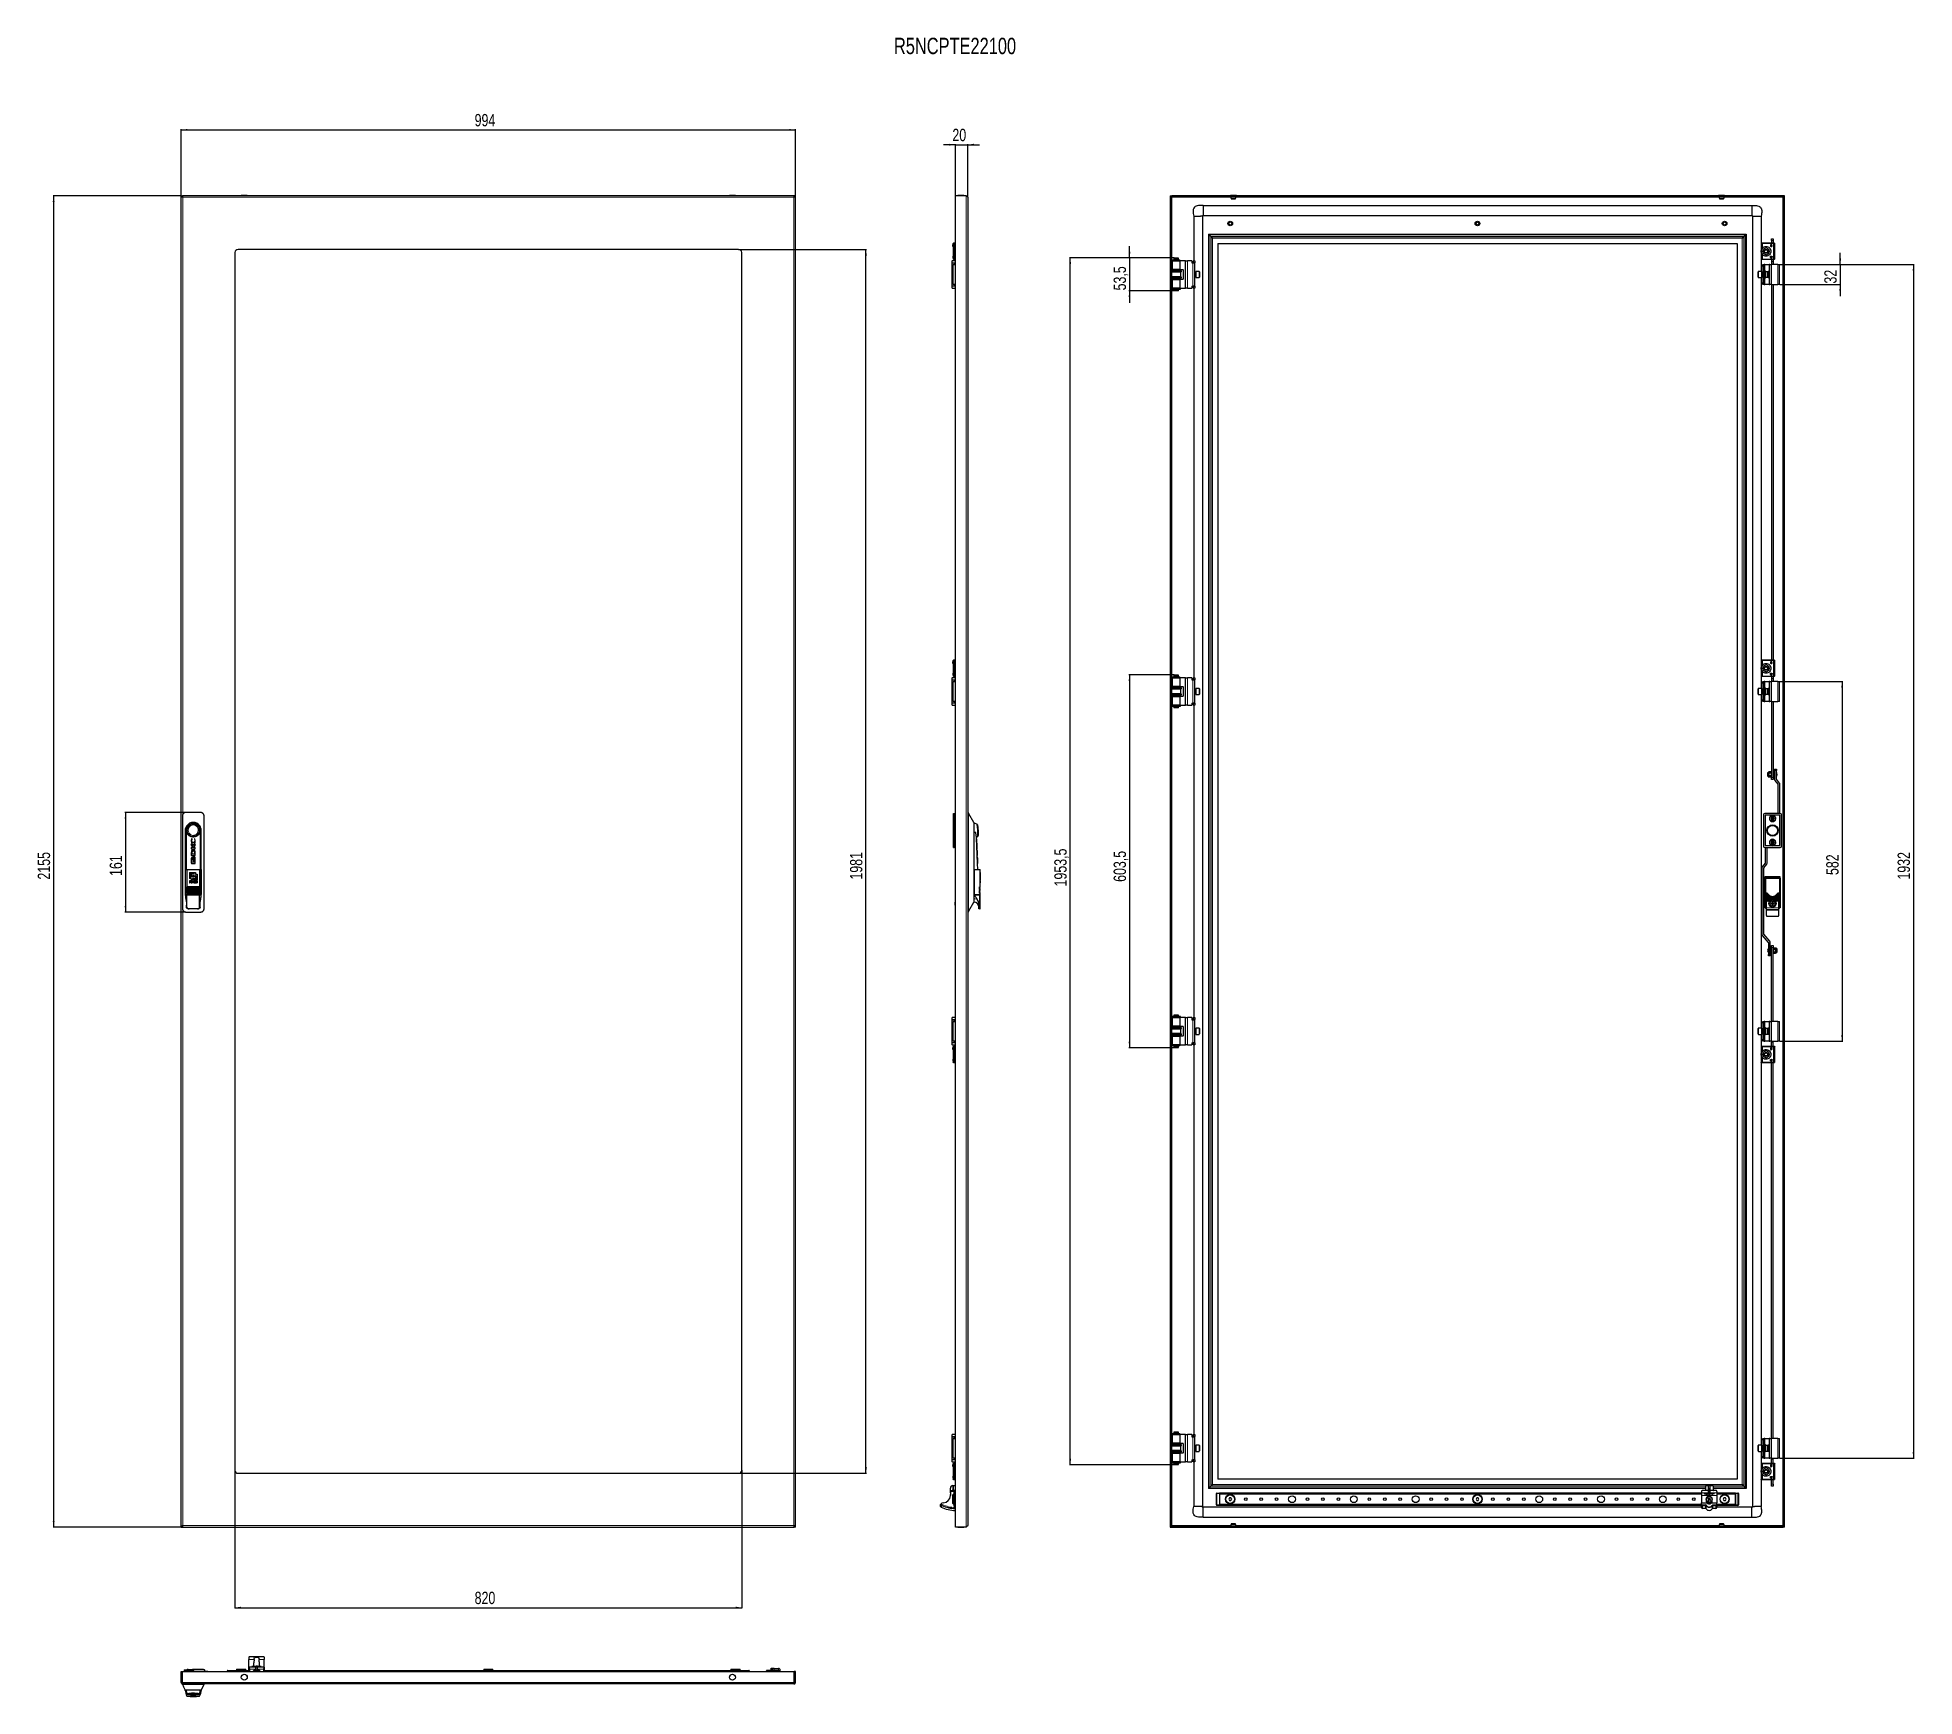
# Model space of a CAD drawing. Header units: millimetres. Extents: x -988 to 2049, y -1707 to 978.
import ezdxf

# ---------------------------------------------------------------- set-up
doc = ezdxf.new("R2010")
doc.units = ezdxf.units.MM
doc.layers.add('FORMAT', color=7, linetype='Continuous')
doc.styles.add('SLDTEXTSTYLE0', font='TXT', dxfattribs={"width": 0.75})
doc.dimstyles.new('SLDDIMSTYLE0', dxfattribs={"dimtxt": 20, "dimasz": 10, "dimexe": 0, "dimexo": 0.0625, "dimgap": 5, "dimtad": 2, "dimdec": 1, "dimrnd": 1e-09, "dimzin": 12, "dimdsep": 46, "dimtxsty": 'SLDTEXTSTYLE0', "dimsah": 1, "dimcen": 0.09, "dimadec": 0, "dimazin": 3, "dimtfac": 1, "dimtofl": 0, "dimtmove": 0, "dimatfit": 3, "dimfxl": 0, "dimfrac": 2, "dimtolj": 1, "dimtzin": 12, "dimarcsym": 0})
doc.dimstyles.new('SLDDIMSTYLE1', dxfattribs={"dimtxt": 20, "dimasz": 10, "dimexe": 0, "dimexo": 0.0625, "dimgap": 5, "dimtad": 2, "dimdec": 1, "dimrnd": 1e-09, "dimzin": 12, "dimdsep": 46, "dimtxsty": 'SLDTEXTSTYLE0', "dimsah": 1, "dimcen": 0.09, "dimadec": 0, "dimazin": 3, "dimtfac": 1, "dimtmove": 0, "dimatfit": 0, "dimfxl": 0, "dimfrac": 2, "dimtolj": 1, "dimtzin": 12, "dimarcsym": 0})

msp = doc.modelspace()

# ---------------------------------------------------------------- texts
at = {"layer": 'FORMAT', "insert": (397.93, 977.95), "char_height": 26.4583, "attachment_point": 1, "style": 'SLDTEXTSTYLE0'}
msp.add_mtext('R5NCPTE22100', dxfattribs=at)

# ---------------------------------------------------------------- blocks, each defined once
blk = doc.blocks.new('_D')
at = {"layer": 'FORMAT'}
for p, q in [((-755.4, 722.3), (-755.4, 829.8)), ((-755.4, 828.8), (238.6, 828.8)), ((238.6, 722.3), (238.6, 829.8))]:
    blk.add_line(p, q, dxfattribs=at)
for points in [[(-755.4, 828.8), (-745.4, 827.3), (-745.4, 830.4)], [(238.6, 828.8), (228.6, 830.4), (228.6, 827.3)]]:
    blk.add_solid(points, dxfattribs=at)
at = {"layer": 'FORMAT', "insert": (-280.6, 854.6), "char_height": 20, "attachment_point": 1, "style": 'SLDTEXTSTYLE0'}
blk.add_mtext('994', dxfattribs=at)
blk = doc.blocks.new('_D_1')
at = {"layer": 'FORMAT'}
for p, q in [((-755.4, 722.3), (-962.8, 722.3)), ((-961.8, -1432.7), (-961.8, 722.3)), ((-755.4, -1432.7), (-962.8, -1432.7))]:
    blk.add_line(p, q, dxfattribs=at)
for points in [[(-961.8, 722.3), (-963.4, 712.3), (-960.3, 712.3)], [(-961.8, -1432.7), (-960.3, -1422.7), (-963.4, -1422.7)]]:
    blk.add_solid(points, dxfattribs=at)
at = {"layer": 'FORMAT', "insert": (-987.6, -384.7), "char_height": 20, "attachment_point": 1, "rotation": 90, "style": 'SLDTEXTSTYLE0'}
blk.add_mtext('2155', dxfattribs=at)
blk = doc.blocks.new('_D_2')
at = {"layer": 'FORMAT'}
for p, q in [((-668.4, -1340.7), (-668.4, -1564.2)), ((151.6, -1340.7), (151.6, -1564.2)), ((-668.4, -1563.2), (151.6, -1563.2))]:
    blk.add_line(p, q, dxfattribs=at)
for points in [[(-668.4, -1563.2), (-658.4, -1564.7), (-658.4, -1561.6)], [(151.6, -1563.2), (141.6, -1561.6), (141.6, -1564.7)]]:
    blk.add_solid(points, dxfattribs=at)
at = {"layer": 'FORMAT', "insert": (-280.6, -1537.4), "char_height": 20, "attachment_point": 1, "style": 'SLDTEXTSTYLE0'}
blk.add_mtext('820', dxfattribs=at)
blk = doc.blocks.new('_D_3')
at = {"layer": 'FORMAT'}
for p, q in [((146.6, 635.3), (353.6, 635.3)), ((352.6, -1345.7), (352.6, 635.3)), ((146.6, -1345.7), (353.6, -1345.7))]:
    blk.add_line(p, q, dxfattribs=at)
for points in [[(352.6, 635.3), (351.1, 625.3), (354.1, 625.3)], [(352.6, -1345.7), (354.1, -1335.7), (351.1, -1335.7)]]:
    blk.add_solid(points, dxfattribs=at)
at = {"layer": 'FORMAT', "insert": (326.8, -384.7), "char_height": 20, "attachment_point": 1, "rotation": 90, "style": 'SLDTEXTSTYLE0'}
blk.add_mtext('1981', dxfattribs=at)
blk = doc.blocks.new('_D_4')
at = {"layer": 'FORMAT'}
for p, q in [((-747.9, -276.2), (-846.4, -276.2)), ((-845.4, -276.2), (-845.4, -437.2)), ((-747.9, -437.2), (-846.4, -437.2))]:
    blk.add_line(p, q, dxfattribs=at)
for points in [[(-845.4, -276.2), (-847, -286.2), (-843.9, -286.2)], [(-845.4, -437.2), (-843.9, -427.2), (-847, -427.2)]]:
    blk.add_solid(points, dxfattribs=at)
at = {"layer": 'FORMAT', "insert": (-871.2, -378.8), "char_height": 20, "attachment_point": 1, "rotation": 90, "style": 'SLDTEXTSTYLE0'}
blk.add_mtext('161', dxfattribs=at)
blk = doc.blocks.new('_D_5')
at = {"layer": 'FORMAT'}
for p, q in [((497.3, 804.8), (478, 804.8)), ((497.3, 722.3), (497.3, 805.8)), ((497.3, 804.8), (517.3, 804.8)), ((517.3, 719.7), (517.3, 805.8)), ((517.3, 804.8), (536.5, 804.8))]:
    blk.add_line(p, q, dxfattribs=at)
for points in [[(497.3, 804.8), (487.3, 806.4), (487.3, 803.3)], [(517.3, 804.8), (527.3, 803.3), (527.3, 806.4)]]:
    blk.add_solid(points, dxfattribs=at)
at = {"layer": 'FORMAT', "insert": (492.5, 830.6), "char_height": 20, "attachment_point": 1, "style": 'SLDTEXTSTYLE0'}
blk.add_mtext('20', dxfattribs=at)
blk = doc.blocks.new('_D_6')
at = {"layer": 'FORMAT'}
for p, q in [((851.2, 621.6), (682.1, 621.6)), ((683.1, -1331.9), (683.1, 621.6)), ((851.2, -1331.9), (682.1, -1331.9))]:
    blk.add_line(p, q, dxfattribs=at)
for points in [[(683.1, 621.6), (681.6, 611.6), (684.7, 611.6)], [(683.1, -1331.9), (684.7, -1321.9), (681.6, -1321.9)]]:
    blk.add_solid(points, dxfattribs=at)
at = {"layer": 'FORMAT', "insert": (657.4, -395.8), "char_height": 20, "attachment_point": 1, "rotation": 90, "style": 'SLDTEXTSTYLE0'}
blk.add_mtext('1953,5', dxfattribs=at)
blk = doc.blocks.new('_D_7')
at = {"layer": 'FORMAT'}
for p, q in [((779.1, 621.6), (779.1, 640.8)), ((851.2, 621.6), (778.1, 621.6)), ((779.1, 621.6), (779.1, 568.1)), ((851.2, 568.1), (778.1, 568.1)), ((779.1, 568.1), (779.1, 548.9))]:
    blk.add_line(p, q, dxfattribs=at)
for points in [[(779.1, 621.6), (780.7, 631.6), (777.6, 631.6)], [(779.1, 568.1), (777.6, 558.1), (780.7, 558.1)]]:
    blk.add_solid(points, dxfattribs=at)
at = {"layer": 'FORMAT', "insert": (753.4, 569), "char_height": 20, "attachment_point": 1, "rotation": 90, "style": 'SLDTEXTSTYLE0'}
blk.add_mtext('53,5', dxfattribs=at)
blk = doc.blocks.new('_D_8')
at = {"layer": 'FORMAT'}
for p, q in [((1831.2, 610.8), (2048.8, 610.8)), ((2047.8, 610.8), (2047.8, -1321.2)), ((1831.2, -1321.2), (2048.8, -1321.2))]:
    blk.add_line(p, q, dxfattribs=at)
for points in [[(2047.8, 610.8), (2046.2, 600.8), (2049.3, 600.8)], [(2047.8, -1321.2), (2049.3, -1311.2), (2046.2, -1311.2)]]:
    blk.add_solid(points, dxfattribs=at)
at = {"layer": 'FORMAT', "insert": (2022, -384.7), "char_height": 20, "attachment_point": 1, "rotation": 90, "style": 'SLDTEXTSTYLE0'}
blk.add_mtext('1932', dxfattribs=at)
blk = doc.blocks.new('_D_9')
at = {"layer": 'FORMAT'}
for p, q in [((1831.2, 610.8), (1930.1, 610.8)), ((1929.1, 610.8), (1929.1, 630.1)), ((1929.1, 610.8), (1929.1, 578.8)), ((1831.2, 578.8), (1930.1, 578.8)), ((1929.1, 578.8), (1929.1, 559.6))]:
    blk.add_line(p, q, dxfattribs=at)
for points in [[(1929.1, 610.8), (1930.7, 620.8), (1927.6, 620.8)], [(1929.1, 578.8), (1927.6, 568.8), (1930.7, 568.8)]]:
    blk.add_solid(points, dxfattribs=at)
at = {"layer": 'FORMAT', "insert": (1903.4, 580.1), "char_height": 20, "attachment_point": 1, "rotation": 90, "style": 'SLDTEXTSTYLE0'}
blk.add_mtext('32', dxfattribs=at)
blk = doc.blocks.new('_D_10')
at = {"layer": 'FORMAT'}
for p, q in [((851.2, -53.4), (778.1, -53.4)), ((779.1, -53.4), (779.1, -656.9)), ((851.2, -656.9), (778.1, -656.9))]:
    blk.add_line(p, q, dxfattribs=at)
for points in [[(779.1, -53.4), (777.6, -63.4), (780.7, -63.4)], [(779.1, -656.9), (780.7, -646.9), (777.6, -646.9)]]:
    blk.add_solid(points, dxfattribs=at)
at = {"layer": 'FORMAT', "insert": (753.4, -388.4), "char_height": 20, "attachment_point": 1, "rotation": 90, "style": 'SLDTEXTSTYLE0'}
blk.add_mtext('603,5', dxfattribs=at)
blk = doc.blocks.new('_D_11')
at = {"layer": 'FORMAT'}
for p, q in [((1831.2, -64.2), (1933.3, -64.2)), ((1932.3, -64.2), (1932.3, -646.2)), ((1831.2, -646.2), (1933.3, -646.2))]:
    blk.add_line(p, q, dxfattribs=at)
for points in [[(1932.3, -64.2), (1930.7, -74.2), (1933.8, -74.2)], [(1932.3, -646.2), (1933.8, -636.2), (1930.7, -636.2)]]:
    blk.add_solid(points, dxfattribs=at)
at = {"layer": 'FORMAT', "insert": (1906.5, -377.3), "char_height": 20, "attachment_point": 1, "rotation": 90, "style": 'SLDTEXTSTYLE0'}
blk.add_mtext('582', dxfattribs=at)

# ---------------------------------------------------------------- dimensions: what is measured, and where the dimension line sits
at = {"layer": 'FORMAT'}
for base, p1, p2, dimstyle, picture, middle in [((238.59, 828.84), (-755.41, 722.34), (238.59, 722.34), 'SLDDIMSTYLE0', '_D', (-258.41, 828.84)), ((517.27, 804.84), (497.27, 722.34), (517.27, 719.74), 'SLDDIMSTYLE1', '_D_5', (507.27, 804.84)), ((151.59, -1563.16), (-668.41, -1340.66), (151.59, -1340.66), 'SLDDIMSTYLE0', '_D_2', (-258.41, -1563.16))]:
    dim = msp.add_linear_dim(base=base, p1=p1, p2=p2, dimstyle=dimstyle, dxfattribs=at)
    dim.commit()
    dim.dimension.update_dxf_attribs({"geometry": picture, "text_midpoint": middle, "dimtype": 160})
for base, p1, p2, dimstyle, picture, middle in [((-961.82, 722.34), (-755.41, -1432.66), (-755.41, 722.34), 'SLDDIMSTYLE0', '_D_1', (-961.82, -355.16)), ((779.14, 568.09), (851.22, 621.59), (851.22, 568.09), 'SLDDIMSTYLE1', '_D_7', (779.14, 594.84)), ((352.59, 635.34), (146.59, -1345.66), (146.59, 635.34), 'SLDDIMSTYLE0', '_D_3', (352.59, -355.16)), ((683.14, 621.59), (851.22, -1331.91), (851.22, 621.59), 'SLDDIMSTYLE0', '_D_6', (683.14, -355.16)), ((1929.15, 578.84), (1831.14, 610.84), (1831.14, 578.84), 'SLDDIMSTYLE1', '_D_9', (1929.15, 594.84)), ((2047.76, -1321.16), (1831.14, 610.84), (1831.14, -1321.16), 'SLDDIMSTYLE0', '_D_8', (2047.76, -355.16)), ((779.14, -656.91), (851.22, -53.41), (851.22, -656.91), 'SLDDIMSTYLE0', '_D_10', (779.14, -355.16)), ((1932.26, -646.16), (1831.14, -64.16), (1831.14, -646.16), 'SLDDIMSTYLE0', '_D_11', (1932.26, -355.16)), ((-845.42, -437.16), (-747.91, -276.16), (-747.91, -437.16), 'SLDDIMSTYLE0', '_D_4', (-845.42, -356.66))]:
    dim = msp.add_linear_dim(base=base, p1=p1, p2=p2, angle=90, dimstyle=dimstyle, dxfattribs=at)
    dim.commit()
    dim.dimension.update_dxf_attribs({"geometry": picture, "text_midpoint": middle, "dimtype": 160})

# ---------------------------------------------------------------- linework, layer by layer
at = {"color": 7, "linetype": 'Continuous', "lineweight": 25}
for p, q in [((-755.41, 722.34), (-753.41, 722.34)), ((-755.41, -1432.66), (-755.41, 722.34)), ((-753.11, 720.61), (-753.11, 722.34)), ((236.29, 722.34), (-753.11, 722.34)), ((236.29, 722.34), (236.29, 720.61)), ((238.59, 722.34), (236.59, 722.34)), ((238.59, -1432.66), (238.59, 722.34)), ((497.27, -1432.66), (497.27, 722.34)), ((514.67, 722.34), (497.27, 722.34)), ((517.27, 719.74), (517.27, -279.16)), ((845.14, 722.34), (847.14, 722.34)), ((845.14, 722.34), (845.14, -1432.66)), ((847.14, 722.34), (847.14, -1432.66)), ((847.44, 720.34), (847.44, 722.34)), ((1836.84, 722.34), (847.44, 722.34)), ((1836.84, 720.34), (847.44, 720.34)), ((847.74, 719.74), (847.54, 720.34)), ((898.14, 706.34), (898.14, 690.5)), ((898.14, 706.34), (1786.14, 706.34)), ((947.14, 717.72), (943.55, 717.72)), ((944.04, 717.34), (950.24, 717.34)), ((950.73, 717.72), (947.14, 717.72)), ((1740.73, 717.72), (1733.55, 717.72)), ((1734.04, 717.34), (1740.24, 717.34)), ((1836.75, 720.34), (1836.54, 719.74)), ((1836.84, 720.34), (1836.84, 722.34)), ((1839.14, 722.34), (1837.14, 722.34)), ((1837.14, -1432.66), (1837.14, 722.34)), ((1839.14, -1432.66), (1839.14, 722.34)), ((883.14, 689.34), (884.12, 689.34)), ((883.14, 689.34), (883.14, 616.84)), ((884.12, 689.34), (886.57, 689.34)), ((886.57, 689.34), (890.14, 689.34)), ((890.14, 689.34), (893.71, 689.34)), ((897.14, 689.34), (897.14, -1399.66)), ((898.14, 690.34), (1786.14, 690.34)), ((1787.14, 689.34), (1787.14, -1399.66)), ((1801.14, 689.34), (1801.14, 645.01)), ((493.67, 644.84), (493.67, 619.84)), ((497.27, 645.34), (495.67, 645.34)), ((907.14, 659.84), (907.14, -1370.16)), ((907.14, 659.84), (908.14, 658.84)), ((907.14, 659.84), (1777.14, 659.84)), ((908.24, 658.74), (910.55, 656.43)), ((910.55, 656.43), (911.24, 655.74)), ((911.24, 655.74), (913.55, 653.43)), ((922.14, 644.84), (1762.14, 644.84)), ((922.14, 644.84), (922.14, -1355.16)), ((1762.14, 644.84), (1762.14, -1355.16)), ((1770.73, 653.43), (1773.04, 655.74)), ((1773.04, 655.74), (1773.73, 656.43)), ((1773.73, 656.43), (1776.04, 658.74)), ((1776.14, 658.84), (1777.14, 659.84)), ((1777.14, 659.84), (1777.14, -1370.16)), ((1801.14, 644.84), (1801.14, 619.84)), ((1821.14, 645.34), (1803.14, 645.34)), ((1809.14, 638.06), (1804.19, 635.2)), ((1814.09, 635.2), (1809.14, 638.06)), ((1816.58, 642.3), (1816.58, 640.43)), ((1817.04, 640.43), (1817.04, 640.71)), ((1817.11, 642.05), (1817.11, 642.26)), ((1817.49, 642.05), (1817.11, 642.05)), ((1817.11, 641.69), (1817.54, 641.69)), ((1817.11, 641.1), (1817.11, 641.69)), ((1817.84, 652.54), (1820.84, 652.54)), ((1817.84, 649.54), (1817.84, 652.54)), ((1817.84, 649.54), (1817.84, 645.34)), ((1820.84, 652.54), (1820.84, 649.54)), ((1820.84, 649.54), (1820.84, 645.34)), ((1821.74, 645.34), (1821.49, 645.34)), ((1823.14, 619.84), (1823.14, 644.84)), ((-668.41, 630.34), (-668.41, -1340.66)), ((146.59, 635.34), (-663.41, 635.34)), ((151.59, -1340.66), (151.59, 630.34)), ((491.72, 616.34), (491.72, 614.34)), ((497.27, 616.84), (492.22, 616.84)), ((492.22, 613.84), (495.72, 613.84)), ((492.22, 613.84), (492.22, 613.54)), ((492.22, 576.14), (492.22, 613.54)), ((492.22, 613.54), (495.22, 613.54)), ((493.77, 610.84), (496.77, 610.84)), ((493.77, 578.84), (493.77, 610.84)), ((494.72, 613.84), (494.72, 613.54)), ((495.22, 613.54), (495.72, 613.54)), ((495.67, 619.34), (497.27, 619.34)), ((495.72, 613.54), (495.72, 613.84)), ((497.27, 610.84), (496.77, 610.84)), ((847.49, 618.54), (847.49, 617.64)), ((847.49, 618.54), (860.38, 618.54)), ((847.49, 617.64), (860.38, 617.64)), ((848.19, 616.84), (848.19, 602.84)), ((848.19, 616.84), (861.09, 616.84)), ((851.22, 621.59), (850.64, 620.59)), ((850.64, 620.59), (850.64, 618.59)), ((858.64, 620.59), (850.64, 620.59)), ((855.4, 618.59), (850.64, 618.59)), ((850.64, 617.59), (850.64, 616.84)), ((855.4, 617.59), (850.64, 617.59)), ((851.14, 618.59), (851.14, 618.54)), ((851.14, 617.64), (851.14, 617.59)), ((851.22, 621.59), (858.06, 621.59)), ((858.64, 618.59), (855.4, 618.59)), ((858.64, 617.59), (855.4, 617.59)), ((858.64, 620.59), (858.06, 621.59)), ((858.14, 618.54), (858.14, 618.59)), ((858.14, 617.59), (858.14, 617.64)), ((858.64, 618.59), (858.64, 620.59)), ((858.64, 616.84), (858.64, 617.59)), ((860.38, 618.54), (860.47, 618.54)), ((860.38, 617.64), (860.47, 617.64)), ((860.47, 617.64), (860.47, 618.54)), ((860.47, 618.54), (860.68, 618.54)), ((860.47, 617.64), (860.68, 617.64)), ((860.68, 617.64), (860.68, 618.54)), ((861.09, 602.84), (861.09, 616.84)), ((869.19, 616.84), (861.09, 616.84)), ((869.69, 616.84), (869.19, 616.84)), ((869.69, 616.84), (872.69, 616.84)), ((869.69, 572.84), (869.69, 616.84)), ((879.69, 616.84), (872.69, 616.84)), ((879.69, 616.84), (879.69, 613.54)), ((879.69, 613.54), (881.69, 613.54)), ((881.69, 613.54), (884.69, 613.54)), ((882.19, 616.84), (884.69, 616.84)), ((882.19, 616.34), (882.19, 616.84)), ((882.19, 616.34), (882.19, 614.34)), ((882.19, 613.84), (882.19, 614.34)), ((884.69, 613.84), (882.19, 613.84)), ((882.19, 613.84), (882.19, 613.54)), ((884.69, 616.84), (884.69, 616.34)), ((884.69, 616.34), (884.69, 614.34)), ((884.69, 614.34), (884.69, 613.84)), ((884.69, 613.54), (884.69, 613.84)), ((884.69, 576.14), (884.69, 613.54)), ((1801.14, 619.66), (1801.14, 599.84)), ((1801.97, 635.47), (1803.48, 637.72)), ((1803.48, 626.96), (1801.97, 629.21)), ((1803.14, 619.34), (1821.14, 619.34)), ((1804.14, 610.84), (1806.14, 610.84)), ((1804.14, 609.84), (1804.14, 610.84)), ((1804.14, 608.84), (1804.14, 609.84)), ((1804.14, 607.84), (1804.14, 608.84)), ((1806.14, 607.84), (1804.14, 607.84)), ((1804.14, 607.84), (1804.14, 607.34)), ((1804.19, 635.2), (1804.19, 633.34)), ((1804.19, 633.34), (1806.15, 633.34)), ((1804.19, 631.34), (1804.19, 633.34)), ((1804.19, 631.34), (1804.19, 629.48)), ((1804.19, 631.34), (1806.15, 631.34)), ((1804.19, 629.48), (1809.14, 626.62)), ((1806.14, 610.84), (1806.14, 609.84)), ((1807.14, 610.84), (1806.14, 610.84)), ((1806.14, 608.84), (1806.14, 609.84)), ((1806.14, 608.84), (1806.14, 607.84)), ((1806.14, 607.84), (1806.14, 607.34)), ((1806.85, 633.34), (1806.15, 633.34)), ((1806.15, 631.34), (1806.85, 631.34)), ((1807.14, 610.84), (1814.14, 610.84)), ((1809.14, 626.62), (1814.09, 629.48)), ((1812.13, 633.34), (1811.43, 633.34)), ((1811.43, 631.34), (1812.13, 631.34)), ((1812.13, 633.34), (1814.09, 633.34)), ((1812.13, 631.34), (1814.09, 631.34)), ((1814.09, 633.34), (1814.09, 635.2)), ((1814.09, 633.34), (1814.09, 631.34)), ((1814.09, 629.48), (1814.09, 631.34)), ((1815.14, 610.84), (1814.14, 610.84)), ((1815.14, 610.84), (1818.14, 610.84)), ((1815.14, 578.84), (1815.14, 610.84)), ((1816.58, 622.38), (1816.58, 624.25)), ((1817.04, 624.25), (1817.04, 623.97)), ((1817.11, 622.99), (1817.11, 623.57)), ((1817.54, 622.99), (1817.11, 622.99)), ((1817.49, 622.63), (1817.11, 622.63)), ((1817.11, 622.63), (1817.11, 622.41)), ((1817.84, 619.43), (1817.84, 616.04)), ((1817.84, 616.04), (1817.84, 610.84)), ((1828.14, 610.84), (1818.14, 610.84)), ((1820.84, 619.43), (1820.84, 616.04)), ((1820.84, 616.04), (1820.84, 610.84)), ((1821.49, 619.34), (1821.74, 619.34)), ((1828.14, 610.84), (1831.14, 610.84)), ((1831.14, 578.84), (1831.14, 610.84)), ((496.77, 578.84), (493.77, 578.84)), ((496.77, 578.84), (497.27, 578.84)), ((847.14, 601.84), (862.14, 601.84)), ((862.14, 601.24), (847.14, 601.24)), ((862.14, 598.44), (847.14, 598.44)), ((862.14, 591.24), (847.14, 591.24)), ((862.14, 588.44), (847.14, 588.44)), ((847.14, 587.84), (862.14, 587.84)), ((861.09, 602.84), (848.19, 602.84)), ((848.19, 586.84), (848.19, 572.84)), ((848.19, 586.84), (861.09, 586.84)), ((850.64, 602.84), (850.64, 601.84)), ((850.64, 587.84), (850.64, 586.84)), ((858.64, 601.84), (858.64, 602.84)), ((858.64, 586.84), (858.64, 587.84)), ((861.09, 602.84), (865.19, 602.84)), ((861.09, 572.84), (861.09, 586.84)), ((865.19, 586.84), (861.09, 586.84)), ((862.14, 601.24), (862.14, 601.84)), ((862.84, 600.55), (862.14, 601.24)), ((862.14, 598.44), (862.84, 599.12)), ((862.14, 591.24), (862.14, 598.44)), ((862.84, 590.55), (862.14, 591.24)), ((862.14, 588.44), (862.84, 589.13)), ((862.14, 587.84), (862.14, 588.44)), ((865.69, 602.34), (865.69, 587.34)), ((885.94, 597.84), (884.69, 597.84)), ((884.69, 591.84), (885.94, 591.84)), ((891.59, 599.84), (886.19, 599.84)), ((886.19, 599.84), (886.19, 589.84)), ((886.19, 589.84), (891.59, 589.84)), ((892.19, 599.24), (892.19, 590.44)), ((1796.14, 592.59), (1796.14, 599.24)), ((1796.14, 590.44), (1796.14, 592.59)), ((1802.14, 599.84), (1796.74, 599.84)), ((1796.74, 589.84), (1802.14, 589.84)), ((1801.14, 589.84), (1801.14, -29.99)), ((1802.14, 592.28), (1802.14, 599.84)), ((1802.14, 589.84), (1802.14, 592.28)), ((1803.64, 597.84), (1802.39, 597.84)), ((1802.39, 591.84), (1803.64, 591.84)), ((1804.14, 599.84), (1803.64, 599.84)), ((1803.64, 599.84), (1803.64, 598.63)), ((1803.64, 598.63), (1803.64, 589.84)), ((1803.64, 589.84), (1804.14, 589.84)), ((1806.14, 607.34), (1804.14, 607.34)), ((1804.14, 607.34), (1804.14, 582.34)), ((1806.14, 582.34), (1804.14, 582.34)), ((1804.14, 582.34), (1804.14, 581.84)), ((1804.14, 581.84), (1806.14, 581.84)), ((1804.14, 580.84), (1804.14, 581.84)), ((1804.14, 579.84), (1804.14, 580.84)), ((1804.14, 578.84), (1804.14, 579.84)), ((1806.14, 578.84), (1804.14, 578.84)), ((1806.14, 607.34), (1806.14, 582.34)), ((1806.14, 600.84), (1807.14, 600.84)), ((1807.14, 588.84), (1806.14, 588.84)), ((1806.14, 582.34), (1806.14, 581.84)), ((1806.14, 581.84), (1806.14, 580.84)), ((1806.14, 579.84), (1806.14, 580.84)), ((1806.14, 579.84), (1806.14, 578.84)), ((1806.14, 578.84), (1807.14, 578.84)), ((1807.84, 600.84), (1807.14, 600.84)), ((1807.14, 588.84), (1807.84, 588.84)), ((1814.14, 578.84), (1807.14, 578.84)), ((1807.84, 600.84), (1807.84, 600.39)), ((1807.84, 589.29), (1807.84, 588.84)), ((1811.77, 599.34), (1808.64, 599.34)), ((1808.64, 590.34), (1808.64, 599.34)), ((1808.64, 590.34), (1811.77, 590.34)), ((1812.64, 598.84), (1811.77, 599.34)), ((1811.77, 590.34), (1811.77, 599.34)), ((1811.77, 590.34), (1812.64, 590.84)), ((1812.64, 590.84), (1812.64, 598.84)), ((1813.44, 588.84), (1813.44, 600.84)), ((1814.14, 600.84), (1813.44, 600.84)), ((1813.44, 588.84), (1814.14, 588.84)), ((1814.14, 600.84), (1815.14, 600.84)), ((1815.14, 588.84), (1814.14, 588.84)), ((1814.14, 578.84), (1815.14, 578.84)), ((1818.14, 578.84), (1815.14, 578.84)), ((1817.84, 578.84), (1817.84, -29.66)), ((1818.14, 578.84), (1828.14, 578.84)), ((1820.84, 578.84), (1820.84, -29.66)), ((1831.14, 578.84), (1828.14, 578.84)), ((491.72, 575.34), (491.72, 573.34)), ((495.22, 576.14), (492.22, 576.14)), ((492.22, 576.14), (492.22, 575.84)), ((495.72, 575.84), (492.22, 575.84)), ((492.22, 572.84), (497.27, 572.84)), ((494.72, 576.14), (494.72, 575.84)), ((495.72, 576.14), (495.22, 576.14)), ((495.72, 575.84), (495.72, 576.14)), ((847.49, 572.04), (847.49, 571.14)), ((847.49, 572.04), (861.79, 572.04)), ((847.49, 571.14), (861.79, 571.14)), ((861.09, 572.84), (848.19, 572.84)), ((850.64, 572.84), (850.64, 572.09)), ((855.4, 572.09), (850.64, 572.09)), ((850.64, 571.09), (850.64, 569.09)), ((855.4, 571.09), (850.64, 571.09)), ((850.64, 569.09), (851.22, 568.09)), ((850.64, 569.09), (855.4, 569.09)), ((851.14, 572.09), (851.14, 572.04)), ((851.14, 571.14), (851.14, 571.09)), ((855.29, 568.09), (851.22, 568.09)), ((858.06, 568.09), (855.29, 568.09)), ((858.64, 572.09), (855.4, 572.09)), ((858.64, 571.09), (855.4, 571.09)), ((855.4, 569.09), (858.64, 569.09)), ((858.06, 568.09), (858.64, 569.09)), ((858.14, 572.04), (858.14, 572.09)), ((858.14, 571.09), (858.14, 571.14)), ((858.64, 572.09), (858.64, 572.84)), ((858.64, 569.09), (858.64, 571.09)), ((861.09, 572.84), (869.19, 572.84)), ((861.79, 571.14), (861.79, 572.04)), ((869.19, 572.84), (869.69, 572.84)), ((872.69, 572.84), (869.69, 572.84)), ((872.69, 572.84), (879.69, 572.84)), ((879.69, 576.14), (881.69, 576.14)), ((879.69, 576.14), (879.69, 572.84)), ((884.69, 576.14), (881.69, 576.14)), ((882.19, 576.14), (882.19, 575.84)), ((882.19, 575.84), (884.69, 575.84)), ((882.19, 575.34), (882.19, 575.84)), ((882.19, 575.34), (882.19, 573.34)), ((882.19, 572.84), (882.19, 573.34)), ((884.69, 572.84), (882.19, 572.84)), ((883.14, 572.84), (883.14, -58.16)), ((884.69, 575.84), (884.69, 576.14)), ((884.69, 575.84), (884.69, 575.34)), ((884.69, 575.34), (884.69, 573.34)), ((884.69, 573.34), (884.69, 572.84)), ((493.67, -30.16), (493.67, -55.16)), ((497.27, -29.66), (495.67, -29.66)), ((1801.14, -30.16), (1801.14, -55.16)), ((1821.14, -29.66), (1803.14, -29.66)), ((1821.74, -29.66), (1821.49, -29.66)), ((1823.14, -55.16), (1823.14, -30.16)), ((491.72, -58.66), (491.72, -60.66)), ((497.27, -58.16), (492.22, -58.16)), ((495.67, -55.66), (497.27, -55.66)), ((847.49, -56.46), (847.49, -57.36)), ((847.49, -56.46), (860.38, -56.46)), ((847.49, -57.36), (860.38, -57.36)), ((848.19, -58.16), (848.19, -72.16)), ((848.19, -58.16), (861.09, -58.16)), ((851.22, -53.41), (850.64, -54.41)), ((850.64, -54.41), (850.64, -56.41)), ((858.64, -54.41), (850.64, -54.41)), ((855.4, -56.41), (850.64, -56.41)), ((850.64, -57.41), (850.64, -58.16)), ((855.4, -57.41), (850.64, -57.41)), ((851.14, -56.41), (851.14, -56.46)), ((851.14, -57.36), (851.14, -57.41)), ((851.22, -53.41), (858.06, -53.41)), ((858.64, -56.41), (855.4, -56.41)), ((858.64, -57.41), (855.4, -57.41)), ((858.64, -54.41), (858.06, -53.41)), ((858.14, -56.46), (858.14, -56.41)), ((858.14, -57.41), (858.14, -57.36)), ((858.64, -56.41), (858.64, -54.41)), ((858.64, -58.16), (858.64, -57.41)), ((860.38, -56.46), (860.47, -56.46)), ((860.38, -57.36), (860.47, -57.36)), ((860.47, -57.36), (860.47, -56.46)), ((860.47, -56.46), (860.68, -56.46)), ((860.47, -57.36), (860.68, -57.36)), ((860.68, -57.36), (860.68, -56.46)), ((861.09, -72.16), (861.09, -58.16)), ((869.19, -58.16), (861.09, -58.16)), ((869.69, -58.16), (869.19, -58.16)), ((869.69, -58.16), (872.69, -58.16)), ((869.69, -102.16), (869.69, -58.16)), ((879.69, -58.16), (872.69, -58.16)), ((879.69, -58.16), (879.69, -61.46)), ((882.19, -58.16), (884.69, -58.16)), ((882.19, -58.66), (882.19, -58.16)), ((882.19, -58.66), (882.19, -60.66)), ((882.19, -61.16), (882.19, -60.66)), ((884.69, -58.16), (884.69, -58.66)), ((884.69, -58.66), (884.69, -60.66)), ((884.69, -60.66), (884.69, -61.16)), ((1801.14, -55.34), (1801.14, -75.16)), ((1801.97, -39.53), (1803.48, -37.28)), ((1803.48, -48.04), (1801.97, -45.79)), ((1803.14, -55.66), (1821.14, -55.66)), ((1809.14, -36.94), (1804.19, -39.8)), ((1804.19, -39.8), (1804.19, -41.66)), ((1804.19, -41.66), (1806.15, -41.66)), ((1804.19, -43.66), (1804.19, -41.66)), ((1804.19, -43.66), (1804.19, -45.52)), ((1804.19, -43.66), (1806.15, -43.66)), ((1804.19, -45.52), (1809.14, -48.38)), ((1806.85, -41.66), (1806.15, -41.66)), ((1806.15, -43.66), (1806.85, -43.66)), ((1814.09, -39.8), (1809.14, -36.94)), ((1809.14, -48.38), (1814.09, -45.52)), ((1812.13, -41.66), (1811.43, -41.66)), ((1811.43, -43.66), (1812.13, -43.66)), ((1812.13, -41.66), (1814.09, -41.66)), ((1812.13, -43.66), (1814.09, -43.66)), ((1814.09, -41.66), (1814.09, -39.8)), ((1814.09, -41.66), (1814.09, -43.66)), ((1814.09, -45.52), (1814.09, -43.66)), ((1816.58, -32.7), (1816.58, -34.57)), ((1816.58, -52.62), (1816.58, -50.75)), ((1817.04, -34.57), (1817.04, -34.29)), ((1817.04, -50.75), (1817.04, -51.03)), ((1817.11, -32.95), (1817.11, -32.74)), ((1817.49, -32.95), (1817.11, -32.95)), ((1817.11, -33.31), (1817.54, -33.31)), ((1817.11, -33.9), (1817.11, -33.31)), ((1817.11, -52.01), (1817.11, -51.43)), ((1817.54, -52.01), (1817.11, -52.01)), ((1817.49, -52.37), (1817.11, -52.37)), ((1817.11, -52.37), (1817.11, -52.59)), ((1817.84, -55.57), (1817.84, -58.96)), ((1817.84, -58.96), (1817.84, -64.16)), ((1820.84, -55.57), (1820.84, -58.96)), ((1820.84, -58.96), (1820.84, -64.16)), ((1821.49, -55.66), (1821.74, -55.66)), ((492.22, -61.16), (495.72, -61.16)), ((492.22, -61.16), (492.22, -61.46)), ((492.22, -98.86), (492.22, -61.46)), ((492.22, -61.46), (495.22, -61.46)), ((493.77, -64.16), (496.77, -64.16)), ((493.77, -96.16), (493.77, -64.16)), ((494.72, -61.16), (494.72, -61.46)), ((495.22, -61.46), (495.72, -61.46)), ((495.72, -61.46), (495.72, -61.16)), ((497.27, -64.16), (496.77, -64.16)), ((847.14, -73.16), (862.14, -73.16)), ((862.14, -73.76), (847.14, -73.76)), ((862.14, -76.56), (847.14, -76.56)), ((862.14, -83.76), (847.14, -83.76)), ((862.14, -86.56), (847.14, -86.56)), ((847.14, -87.16), (862.14, -87.16)), ((861.09, -72.16), (848.19, -72.16)), ((848.19, -88.16), (848.19, -102.16)), ((848.19, -88.16), (861.09, -88.16)), ((850.64, -72.16), (850.64, -73.16)), ((850.64, -87.16), (850.64, -88.16)), ((858.64, -73.16), (858.64, -72.16)), ((858.64, -88.16), (858.64, -87.16)), ((861.09, -72.16), (865.19, -72.16)), ((861.09, -102.16), (861.09, -88.16)), ((865.19, -88.16), (861.09, -88.16)), ((862.14, -73.76), (862.14, -73.16)), ((862.84, -74.45), (862.14, -73.76)), ((862.14, -76.56), (862.84, -75.88)), ((862.14, -83.76), (862.14, -76.56)), ((862.84, -84.45), (862.14, -83.76)), ((862.14, -86.56), (862.84, -85.87)), ((862.14, -87.16), (862.14, -86.56)), ((865.69, -72.66), (865.69, -87.66)), ((879.69, -61.46), (881.69, -61.46)), ((881.69, -61.46), (884.69, -61.46)), ((884.69, -61.16), (882.19, -61.16)), ((882.19, -61.16), (882.19, -61.46)), ((884.69, -61.46), (884.69, -61.16)), ((884.69, -98.86), (884.69, -61.46)), ((885.94, -77.16), (884.69, -77.16)), ((884.69, -83.16), (885.94, -83.16)), ((891.59, -75.16), (886.19, -75.16)), ((886.19, -75.16), (886.19, -85.16)), ((886.19, -85.16), (891.59, -85.16)), ((892.19, -75.76), (892.19, -84.56)), ((1796.14, -82.41), (1796.14, -75.76)), ((1796.14, -84.56), (1796.14, -82.41)), ((1802.14, -75.16), (1796.74, -75.16)), ((1796.74, -85.16), (1802.14, -85.16)), ((1801.14, -85.16), (1801.14, -625.16)), ((1802.14, -82.72), (1802.14, -75.16)), ((1802.14, -85.16), (1802.14, -82.72)), ((1803.64, -77.16), (1802.39, -77.16)), ((1802.39, -83.16), (1803.64, -83.16)), ((1804.14, -75.16), (1803.64, -75.16)), ((1803.64, -75.16), (1803.64, -76.37)), ((1803.64, -76.37), (1803.64, -85.16)), ((1803.64, -85.16), (1804.14, -85.16)), ((1804.14, -64.16), (1806.14, -64.16)), ((1804.14, -65.16), (1804.14, -64.16)), ((1804.14, -66.16), (1804.14, -65.16)), ((1804.14, -67.16), (1804.14, -66.16)), ((1806.14, -67.16), (1804.14, -67.16)), ((1804.14, -67.16), (1804.14, -67.66)), ((1806.14, -67.66), (1804.14, -67.66)), ((1804.14, -67.66), (1804.14, -92.66)), ((1806.14, -64.16), (1806.14, -65.16)), ((1807.14, -64.16), (1806.14, -64.16)), ((1806.14, -66.16), (1806.14, -65.16)), ((1806.14, -66.16), (1806.14, -67.16)), ((1806.14, -67.16), (1806.14, -67.66)), ((1806.14, -67.66), (1806.14, -92.66)), ((1806.14, -74.16), (1807.14, -74.16)), ((1807.14, -86.16), (1806.14, -86.16)), ((1807.14, -64.16), (1814.14, -64.16)), ((1807.84, -74.16), (1807.14, -74.16)), ((1807.14, -86.16), (1807.84, -86.16)), ((1807.84, -74.16), (1807.84, -74.61)), ((1807.84, -85.71), (1807.84, -86.16)), ((1811.77, -75.66), (1808.64, -75.66)), ((1808.64, -84.66), (1808.64, -75.66)), ((1808.64, -84.66), (1811.77, -84.66)), ((1812.64, -76.16), (1811.77, -75.66)), ((1811.77, -84.66), (1811.77, -75.66)), ((1811.77, -84.66), (1812.64, -84.16)), ((1812.64, -84.16), (1812.64, -76.16)), ((1813.44, -86.16), (1813.44, -74.16)), ((1814.14, -74.16), (1813.44, -74.16)), ((1813.44, -86.16), (1814.14, -86.16)), ((1815.14, -64.16), (1814.14, -64.16)), ((1814.14, -74.16), (1815.14, -74.16)), ((1815.14, -86.16), (1814.14, -86.16)), ((1815.14, -64.16), (1818.14, -64.16)), ((1815.14, -96.16), (1815.14, -64.16)), ((1828.14, -64.16), (1818.14, -64.16)), ((1828.14, -64.16), (1831.14, -64.16)), ((1831.14, -96.16), (1831.14, -64.16)), ((491.72, -99.66), (491.72, -101.66)), ((495.22, -98.86), (492.22, -98.86)), ((492.22, -98.86), (492.22, -99.16)), ((495.72, -99.16), (492.22, -99.16)), ((492.22, -102.16), (497.27, -102.16)), ((496.77, -96.16), (493.77, -96.16)), ((494.72, -98.86), (494.72, -99.16)), ((495.72, -98.86), (495.22, -98.86)), ((495.72, -99.16), (495.72, -98.86)), ((496.77, -96.16), (497.27, -96.16)), ((847.49, -102.96), (847.49, -103.86)), ((847.49, -102.96), (861.79, -102.96)), ((847.49, -103.86), (861.79, -103.86)), ((861.09, -102.16), (848.19, -102.16)), ((850.64, -102.16), (850.64, -102.91)), ((855.4, -102.91), (850.64, -102.91)), ((850.64, -103.91), (850.64, -105.91)), ((855.4, -103.91), (850.64, -103.91)), ((850.64, -105.91), (851.22, -106.91)), ((850.64, -105.91), (855.4, -105.91)), ((851.14, -102.91), (851.14, -102.96)), ((851.14, -103.86), (851.14, -103.91)), ((855.29, -106.91), (851.22, -106.91)), ((858.06, -106.91), (855.29, -106.91)), ((858.64, -102.91), (855.4, -102.91)), ((858.64, -103.91), (855.4, -103.91)), ((855.4, -105.91), (858.64, -105.91)), ((858.06, -106.91), (858.64, -105.91)), ((858.14, -102.96), (858.14, -102.91)), ((858.14, -103.91), (858.14, -103.86)), ((858.64, -102.91), (858.64, -102.16)), ((858.64, -105.91), (858.64, -103.91)), ((861.09, -102.16), (869.19, -102.16)), ((861.79, -103.86), (861.79, -102.96)), ((869.19, -102.16), (869.69, -102.16)), ((872.69, -102.16), (869.69, -102.16)), ((872.69, -102.16), (879.69, -102.16)), ((879.69, -98.86), (881.69, -98.86)), ((879.69, -98.86), (879.69, -102.16)), ((884.69, -98.86), (881.69, -98.86)), ((882.19, -98.86), (882.19, -99.16)), ((882.19, -99.16), (884.69, -99.16)), ((882.19, -99.66), (882.19, -99.16)), ((882.19, -99.66), (882.19, -101.66)), ((882.19, -102.16), (882.19, -101.66)), ((884.69, -102.16), (882.19, -102.16)), ((883.14, -102.16), (883.14, -608.16)), ((884.69, -99.16), (884.69, -98.86)), ((884.69, -99.16), (884.69, -99.66)), ((884.69, -99.66), (884.69, -101.66)), ((884.69, -101.66), (884.69, -102.16)), ((1806.14, -92.66), (1804.14, -92.66)), ((1804.14, -92.66), (1804.14, -93.16)), ((1804.14, -94.16), (1804.14, -93.16)), ((1804.14, -93.16), (1806.14, -93.16)), ((1804.14, -95.16), (1804.14, -94.16)), ((1804.14, -96.16), (1804.14, -95.16)), ((1806.14, -96.16), (1804.14, -96.16)), ((1806.14, -92.66), (1806.14, -93.16)), ((1806.14, -93.16), (1806.14, -94.16)), ((1806.14, -95.16), (1806.14, -94.16)), ((1806.14, -95.16), (1806.14, -96.16)), ((1806.14, -96.16), (1807.14, -96.16)), ((1814.14, -96.16), (1807.14, -96.16)), ((1814.14, -96.16), (1815.14, -96.16)), ((1818.14, -96.16), (1815.14, -96.16)), ((1817.84, -96.16), (1817.84, -219.46)), ((1818.14, -96.16), (1828.14, -96.16)), ((1820.84, -96.16), (1820.84, -219.46)), ((1831.14, -96.16), (1828.14, -96.16)), ((1812.64, -211.51), (1812.14, -212.01)), ((1812.14, -216.91), (1812.14, -212.01)), ((1813.84, -210.61), (1812.64, -210.61)), ((1812.64, -214.46), (1812.64, -210.61)), ((1814.19, -210.01), (1813.84, -210.61)), ((1813.84, -214.46), (1813.84, -210.61)), ((1817.29, -210.01), (1814.19, -210.01)), ((1817.29, -212.24), (1814.19, -212.24)), ((1817.64, -210.61), (1817.29, -210.01)), ((1817.64, -210.61), (1817.64, -218.31)), ((1817.84, -211.51), (1817.64, -211.51)), ((1822.84, -210.46), (1820.84, -210.46)), ((1822.84, -206.16), (1825.84, -206.16)), ((1822.84, -208.16), (1822.84, -206.16)), ((1822.84, -208.16), (1822.84, -222.09)), ((1825.84, -206.16), (1825.84, -208.16)), ((1825.84, -222.09), (1825.84, -208.16)), ((1812.14, -216.91), (1812.64, -217.41)), ((1812.64, -218.31), (1812.64, -214.46)), ((1812.64, -218.31), (1813.84, -218.31)), ((1813.84, -218.31), (1813.84, -214.46)), ((1813.84, -218.31), (1814.19, -218.91)), ((1817.29, -216.69), (1814.19, -216.69)), ((1817.29, -218.91), (1814.19, -218.91)), ((1817.29, -218.91), (1817.64, -218.31)), ((1817.64, -217.41), (1817.84, -217.41)), ((1817.84, -222.46), (1817.84, -219.46)), ((1820.84, -222.46), (1817.84, -222.46)), ((1820.84, -218.46), (1822.84, -218.46)), ((1820.84, -219.46), (1820.84, -222.46)), ((1823.53, -224.07), (1828.4, -230.25)), ((1830.75, -228.39), (1825.88, -222.22)), ((1828.44, -230.37), (1828.44, -277.66)), ((1831.44, -277.66), (1831.44, -230.37)), ((-753.41, -281.66), (-753.41, -431.66)), ((-723.91, -276.16), (-747.91, -276.16)), ((-718.41, -431.66), (-718.41, -281.66)), ((494.37, -277.66), (495.27, -277.66)), ((494.37, -279.66), (494.37, -277.66)), ((494.37, -330.66), (494.37, -279.66)), ((495.67, -278.06), (495.67, -279.66)), ((495.67, -278.46), (497.27, -278.46)), ((495.67, -279.66), (495.67, -330.66)), ((518.27, -276.16), (517.27, -276.16)), ((517.27, -279.16), (517.27, -281.66)), ((517.27, -281.66), (517.27, -431.66)), ((518.27, -281.66), (518.27, -431.66)), ((527.27, -292.16), (519.35, -278.08)), ((527.27, -292.16), (527.27, -297.63)), ((527.27, -297.63), (527.27, -305.16)), ((1805.14, -279.66), (1805.14, -330.66)), ((1832.14, -277.66), (1807.14, -277.66)), ((1807.64, -280.66), (1807.64, -329.66)), ((1818.04, -280.66), (1807.64, -280.66)), ((1817.73, -285.5), (1817.37, -285.06)), ((1818.94, -285.06), (1817.37, -285.06)), ((1817.73, -285.82), (1817.37, -286.26)), ((1817.37, -286.26), (1818.94, -286.26)), ((1818.94, -285.5), (1817.73, -285.5)), ((1817.73, -285.82), (1818.94, -285.82)), ((1819.04, -283.39), (1819.04, -284.96)), ((1819.48, -283.75), (1819.04, -283.39)), ((1819.04, -286.36), (1819.04, -287.93)), ((1819.48, -287.57), (1819.04, -287.93)), ((1819.48, -283.75), (1819.48, -284.96)), ((1819.48, -286.36), (1819.48, -287.57)), ((1819.8, -283.75), (1820.24, -283.39)), ((1819.8, -284.96), (1819.8, -283.75)), ((1819.8, -287.57), (1819.8, -286.36)), ((1819.8, -287.57), (1820.24, -287.93)), ((1820.24, -284.96), (1820.24, -283.39)), ((1820.24, -287.93), (1820.24, -286.36)), ((1821.91, -285.06), (1820.34, -285.06)), ((1821.55, -285.5), (1820.34, -285.5)), ((1820.34, -285.82), (1821.55, -285.82)), ((1820.34, -286.26), (1821.91, -286.26)), ((1831.64, -280.66), (1821.24, -280.66)), ((1821.55, -285.5), (1821.91, -285.06)), ((1821.55, -285.82), (1821.91, -286.26)), ((1831.64, -329.66), (1831.64, -280.66)), ((1834.14, -330.66), (1834.14, -279.66)), ((-748.91, -305.16), (-748.91, -408.16)), ((-746.91, -368.16), (-746.91, -308.16)), ((-746.91, -308.16), (-746.91, -308.16)), ((-738.61, -318.49), (-739.14, -321.64)), ((-736.27, -330.83), (-739.06, -327.03)), ((-739.06, -327.03), (-739.06, -328.73)), ((-739.06, -328.73), (-736.1, -332.72)), ((-736.1, -332.72), (-739.06, -332.72)), ((-739.06, -332.72), (-739.06, -334.94)), ((-737.53, -318.86), (-738.61, -318.49)), ((-737.53, -319.15), (-737.53, -318.86)), ((-732.77, -326.95), (-736.27, -330.83)), ((-735.41, -332.72), (-732.77, -329.68)), ((-732.77, -332.72), (-735.41, -332.72)), ((-733.12, -318.88), (-733.93, -318.6)), ((-733.93, -318.6), (-733.93, -318.84)), ((-732.69, -321.67), (-733.12, -318.88)), ((-732.77, -329.68), (-732.77, -326.95)), ((-732.77, -334.94), (-732.77, -332.72)), ((-724.91, -308.16), (-724.91, -368.16)), ((-724.91, -308.16), (-724.91, -308.16)), ((-722.91, -408.16), (-722.91, -305.16)), ((494.37, -332.66), (494.37, -330.66)), ((494.37, -332.66), (495.27, -332.66)), ((495.67, -330.66), (495.67, -332.26)), ((497.27, -331.86), (495.67, -331.86)), ((527.27, -305.16), (527.27, -408.16)), ((531.79, -324.83), (531.39, -315.64)), ((531.51, -318.86), (531.46, -318.49)), ((531.52, -318.86), (531.47, -318.49)), ((531.47, -318.49), (531.59, -321.64)), ((531.52, -319.15), (531.51, -318.86)), ((531.52, -318.86), (531.51, -318.86)), ((531.53, -319.15), (531.52, -318.86)), ((531.53, -319.15), (531.52, -319.15)), ((531.88, -326.92), (531.78, -324.83)), ((531.79, -324.84), (531.78, -324.84)), ((532.06, -330.83), (531.83, -327.03)), ((532.04, -330.43), (531.9, -327.34)), ((531.9, -328.73), (532.14, -332.72)), ((532.03, -330.43), (532.06, -330.83)), ((532.1, -332.09), (532.05, -330.83)), ((532.06, -330.83), (532.05, -330.83)), ((532.08, -332.72), (532.07, -332.72)), ((532.14, -332.72), (532.08, -332.72)), ((532.23, -334.94), (532.13, -332.72)), ((534.21, -313.22), (534.22, -313.04)), ((1807.14, -332.66), (1832.14, -332.66)), ((1807.64, -329.66), (1818.04, -329.66)), ((1807.84, -332.66), (1807.84, -357.89)), ((1810.84, -357.89), (1810.84, -332.66)), ((1817.37, -324.06), (1818.94, -324.06)), ((1817.73, -324.5), (1817.37, -324.06)), ((1817.73, -324.82), (1817.37, -325.26)), ((1818.94, -325.26), (1817.37, -325.26)), ((1817.73, -324.5), (1818.94, -324.5)), ((1818.94, -324.82), (1817.73, -324.82)), ((1819.04, -323.96), (1819.04, -322.39)), ((1819.48, -322.75), (1819.04, -322.39)), ((1819.04, -326.93), (1819.04, -325.36)), ((1819.48, -326.57), (1819.04, -326.93)), ((1819.48, -323.96), (1819.48, -322.75)), ((1819.48, -326.57), (1819.48, -325.36)), ((1819.8, -322.75), (1820.24, -322.39)), ((1819.8, -322.75), (1819.8, -323.96)), ((1819.8, -325.36), (1819.8, -326.57)), ((1819.8, -326.57), (1820.24, -326.93)), ((1820.24, -322.39), (1820.24, -323.96)), ((1820.24, -325.36), (1820.24, -326.93)), ((1820.34, -324.06), (1821.91, -324.06)), ((1820.34, -324.5), (1821.55, -324.5)), ((1821.55, -324.82), (1820.34, -324.82)), ((1821.91, -325.26), (1820.34, -325.26)), ((1821.24, -329.66), (1831.64, -329.66)), ((1821.55, -324.5), (1821.91, -324.06)), ((1821.55, -324.82), (1821.91, -325.26)), ((-739.06, -334.94), (-732.77, -334.94)), ((-739.06, -350.16), (-739.06, -358.01)), ((-739.05, -341.35), (-739.05, -345.58)), ((-739.05, -345.58), (-732.76, -345.58)), ((-738.55, -356.55), (-738.55, -350.3)), ((-738.55, -350.3), (-737.97, -350.3)), ((-733.25, -356.55), (-738.55, -356.55)), ((-737.97, -349.51), (-738.4, -349.51)), ((-738.4, -358.66), (-733.43, -358.66)), ((-738.1, -340.68), (-738.18, -341.66)), ((-738.18, -341.66), (-738.18, -343.21)), ((-738.18, -343.21), (-733.54, -343.21)), ((-737.97, -350.3), (-737.97, -349.51)), ((-736.24, -353.48), (-735.97, -353.34)), ((-735.95, -347.81), (-736.18, -347.66)), ((-736.04, -353.95), (-735.36, -353.95)), ((-735.21, -347.29), (-735.89, -347.29)), ((-735.82, -353.23), (-735.58, -352.95)), ((-735.58, -348.21), (-735.81, -347.93)), ((-735.47, -350.58), (-735.2, -349.02)), ((-735.19, -352.15), (-735.47, -350.58)), ((-735.2, -349.02), (-735.43, -348.46)), ((-735.42, -352.71), (-735.19, -352.15)), ((-734.97, -353.95), (-734.27, -353.95)), ((-734.12, -347.29), (-734.82, -347.29)), ((-733.54, -343.21), (-733.54, -341.79)), ((-733.25, -352.87), (-733.25, -356.55)), ((-732.79, -340.52), (-732.97, -338.9)), ((-732.76, -341.52), (-732.79, -340.52)), ((-732.77, -358.01), (-732.77, -350.16)), ((-732.76, -341.54), (-732.76, -341.52)), ((-732.76, -341.56), (-732.76, -341.54)), ((-732.76, -345.58), (-732.76, -341.56)), ((532.17, -334.94), (532.17, -334.93)), ((532.17, -334.94), (532.17, -334.94)), ((532.29, -336.2), (532.24, -334.94)), ((532.28, -336.21), (532.28, -336.2)), ((532.39, -338.66), (532.3, -336.53)), ((532.4, -338.66), (532.39, -338.66)), ((532.6, -343.21), (532.4, -338.64)), ((532.45, -340.68), (532.49, -341.66)), ((532.46, -340.68), (532.5, -341.66)), ((532.57, -343.21), (532.56, -343.21)), ((532.69, -345.58), (532.59, -343.21)), ((532.64, -345.58), (532.64, -345.58)), ((532.81, -348.05), (532.7, -345.58)), ((532.76, -347.29), (532.77, -347.29)), ((532.77, -347.29), (532.78, -347.29)), ((532.8, -347.81), (532.79, -347.66)), ((532.82, -348.21), (532.8, -347.93)), ((532.84, -349.51), (532.82, -349.51)), ((532.85, -349.51), (532.83, -349.51)), ((532.89, -349.98), (532.84, -348.73)), ((532.87, -350.3), (532.84, -349.51)), ((532.88, -350.3), (532.85, -349.51)), ((532.86, -350.3), (532.85, -350.3)), ((532.86, -350.3), (532.88, -350.3)), ((532.87, -349.48), (532.92, -350.58)), ((532.91, -350.29), (532.89, -349.98)), ((532.95, -351.19), (532.91, -350.4)), ((533, -352.42), (532.95, -351.19)), ((533.04, -353.23), (533.02, -352.95)), ((533.05, -353.48), (533.04, -353.34)), ((533.18, -356.55), (533.06, -353.87)), ((533.06, -353.95), (533.06, -353.95)), ((533.07, -353.95), (533.07, -353.95)), ((533.18, -358.01), (533.12, -356.57)), ((533.14, -356.55), (533.13, -356.55)), ((533.26, -358.66), (533.17, -356.55)), ((533.69, -368.16), (533.27, -358.66)), ((1807.8, -358.02), (1803.04, -363.99)), ((1805.38, -365.86), (1810.14, -359.89)), ((-748.88, -368.16), (-748.88, -408.66)), ((-748.88, -368.16), (-746.26, -368.16)), ((-746.26, -368.16), (-725.57, -368.16)), ((-746.26, -368.16), (-746.26, -396.16)), ((-742.26, -373.16), (-732.5, -373.16)), ((-742.26, -373.16), (-742.26, -382.92)), ((-739.33, -382.92), (-742.26, -382.92)), ((-740.19, -386.72), (-742.25, -386.72)), ((-742.25, -386.72), (-742.25, -389.69)), ((-742.25, -389.69), (-741.38, -389.69)), ((-741.38, -387.22), (-741.38, -388.02)), ((-741.38, -387.22), (-740.31, -387.22)), ((-740.35, -388.02), (-741.38, -388.02)), ((-741.38, -388.51), (-741.38, -389.69)), ((-741.38, -388.51), (-740.45, -388.51)), ((-740.3, -375.11), (-740.3, -380.97)), ((-740.3, -375.11), (-734.45, -375.11)), ((-739.33, -380.97), (-740.3, -380.97)), ((-739.82, -388.99), (-739.8, -389.31)), ((-739.67, -389.69), (-738.71, -389.69)), ((-739.33, -376.09), (-739.33, -380.97)), ((-734.45, -376.09), (-739.33, -376.09)), ((-739.33, -382.92), (-739.33, -385.85)), ((-729.57, -385.85), (-739.33, -385.85)), ((-738.88, -389.26), (-738.9, -388.9)), ((-738.88, -389.26), (-738.88, -389.27)), ((-738.71, -389.6), (-738.71, -389.69)), ((-736.87, -386.72), (-738.41, -389.69)), ((-738.41, -389.69), (-737.47, -389.69)), ((-737.47, -389.69), (-737.19, -389.08)), ((-737.38, -378.04), (-737.38, -380.97)), ((-737.38, -378.04), (-734.45, -378.04)), ((-734.45, -380.97), (-737.38, -380.97)), ((-737.38, -382.92), (-737.38, -383.9)), ((-737.38, -382.92), (-732.5, -382.92)), ((-731.52, -383.9), (-737.38, -383.9)), ((-737.19, -389.08), (-735.52, -389.08)), ((-736.96, -388.59), (-736.36, -387.32)), ((-735.76, -388.59), (-736.96, -388.59)), ((-735.85, -386.72), (-736.87, -386.72)), ((-736.36, -387.32), (-735.76, -388.59)), ((-734.29, -389.69), (-735.85, -386.72)), ((-735.52, -389.08), (-735.23, -389.69)), ((-735.23, -389.69), (-734.29, -389.69)), ((-734.45, -375.11), (-734.45, -376.09)), ((-734.45, -378.04), (-734.45, -380.97)), ((-732.53, -386.72), (-733.84, -386.72)), ((-733.84, -386.72), (-733.84, -389.69)), ((-733.84, -389.69), (-733, -389.69)), ((-733, -387.3), (-733, -389.69)), ((-733, -387.3), (-732.12, -389.69)), ((-731.67, -388.98), (-732.53, -386.72)), ((-732.5, -373.16), (-732.5, -376.09)), ((-732.5, -376.09), (-729.57, -376.09)), ((-732.5, -378.04), (-732.5, -382.92)), ((-732.5, -378.04), (-731.52, -378.04)), ((-732.12, -389.69), (-731.21, -389.69)), ((-730.82, -386.72), (-731.67, -388.98)), ((-731.52, -378.04), (-731.52, -383.9)), ((-731.21, -389.69), (-730.33, -387.3)), ((-729.5, -386.72), (-730.82, -386.72)), ((-730.33, -387.3), (-730.33, -389.69)), ((-730.33, -389.69), (-729.5, -389.69)), ((-729.57, -376.09), (-729.57, -385.85)), ((-729.5, -386.72), (-729.5, -389.69)), ((-725.57, -368.16), (-725.57, -396.16)), ((-725.57, -368.16), (-722.95, -368.16)), ((-722.95, -368.16), (-722.95, -408.66)), ((527.27, -368.16), (527.48, -368.16)), ((527.48, -368.16), (527.72, -368.16)), ((527.72, -368.16), (527.72, -408.66)), ((527.72, -368.16), (536.83, -368.16)), ((536.83, -368.16), (536.83, -396.16)), ((536.83, -368.16), (537.48, -368.16)), ((537.23, -373.16), (537.48, -373.16)), ((537.23, -373.16), (537.23, -382.92)), ((537.41, -382.92), (537.23, -382.92)), ((537.37, -386.72), (537.23, -386.72)), ((537.23, -386.72), (537.23, -389.69)), ((537.23, -389.69), (537.3, -389.69)), ((537.29, -387.22), (537.29, -388.02)), ((537.3, -387.22), (537.29, -387.22)), ((537.3, -388.02), (537.29, -388.02)), ((537.29, -388.51), (537.29, -389.69)), ((537.3, -388.51), (537.29, -388.51)), ((537.3, -387.22), (537.3, -388.02)), ((537.3, -387.22), (537.36, -387.22)), ((537.36, -388.02), (537.3, -388.02)), ((537.3, -388.51), (537.3, -389.69)), ((537.3, -388.51), (537.35, -388.51)), ((537.35, -375.11), (537.35, -380.97)), ((537.36, -375.11), (537.35, -375.11)), ((537.36, -380.97), (537.35, -380.97)), ((537.36, -375.11), (537.36, -380.97)), ((537.36, -375.11), (537.48, -375.11)), ((537.41, -380.97), (537.36, -380.97)), ((537.38, -389.69), (537.4, -389.69)), ((537.4, -388.25), (537.39, -388.25)), ((537.39, -389.69), (537.43, -389.69)), ((537.48, -376.09), (537.41, -376.09)), ((537.41, -376.09), (537.41, -380.97)), ((537.41, -382.92), (537.41, -385.85)), ((537.48, -385.85), (537.41, -385.85)), ((537.43, -387.56), (537.42, -387.56)), ((537.43, -388.9), (537.42, -388.9)), ((537.42, -389.26), (537.42, -389.27)), ((537.43, -389.26), (537.42, -389.26)), ((537.43, -389.27), (537.42, -389.27)), ((537.42, -389.6), (537.42, -389.69)), ((537.43, -389.6), (537.42, -389.6)), ((537.43, -389.26), (537.43, -389.27)), ((537.43, -389.6), (537.43, -389.69)), ((537.47, -386.72), (537.44, -389.69)), ((537.44, -389.69), (537.47, -389.69)), ((537.46, -378.04), (537.46, -380.97)), ((537.47, -378.04), (537.46, -378.04)), ((537.47, -380.97), (537.46, -380.97)), ((537.46, -382.92), (537.46, -383.9)), ((537.47, -382.92), (537.46, -382.92)), ((537.47, -383.9), (537.46, -383.9)), ((537.46, -388.59), (537.47, -387.32)), ((537.47, -388.59), (537.46, -388.59)), ((537.46, -389.69), (537.46, -389.08)), ((537.47, -389.08), (537.46, -389.08)), ((537.47, -375.11), (537.47, -373.16)), ((537.47, -378.04), (537.47, -376.09)), ((537.47, -378.04), (537.47, -380.97)), ((537.47, -378.04), (537.48, -378.04)), ((537.47, -382.92), (537.47, -380.97)), ((537.48, -380.97), (537.47, -380.97)), ((537.47, -382.92), (537.47, -383.9)), ((537.47, -382.92), (537.48, -382.92)), ((537.47, -385.85), (537.47, -383.9)), ((537.48, -383.9), (537.47, -383.9)), ((537.48, -386.72), (537.47, -386.72)), ((537.47, -388.59), (537.48, -387.32)), ((537.48, -387.32), (537.47, -387.32)), ((537.47, -389.08), (537.47, -388.26)), ((537.47, -388.59), (537.48, -388.59)), ((537.47, -389.08), (537.48, -389.08)), ((537.47, -389.69), (537.47, -389.08)), ((537.48, -373.16), (537.48, -368.16)), ((537.48, -376.09), (537.48, -375.11)), ((537.48, -380.97), (537.48, -378.04)), ((537.48, -383.9), (537.48, -382.92)), ((537.48, -386.72), (537.48, -385.85)), ((537.48, -387.35), (537.48, -386.72)), ((537.48, -387.32), (537.48, -388.59)), ((537.48, -396.16), (537.48, -389.08)), ((1802.34, -365.98), (1802.34, -472.96)), ((1805.34, -472.96), (1805.34, -365.98)), ((1832.14, -380.16), (1807.14, -380.16)), ((1807.14, -380.16), (1807.14, -430.16)), ((1807.32, -430.16), (1807.32, -382.84)), ((1808.32, -381.84), (1830.96, -381.84)), ((1831.96, -382.84), (1831.96, -430.16)), ((1832.14, -430.16), (1832.14, -380.16)), ((-748.88, -408.66), (-746.26, -408.66)), ((-748.88, -409.16), (-746.26, -409.16)), ((-746.91, -409.16), (-746.91, -408.66)), ((-746.51, -396.26), (-746.31, -396.26)), ((-725.52, -396.26), (-746.31, -396.26)), ((-725.52, -397.66), (-746.31, -397.66)), ((-725.52, -399.06), (-746.31, -399.06)), ((-725.52, -400.46), (-746.31, -400.46)), ((-725.52, -401.86), (-746.31, -401.86)), ((-725.52, -403.26), (-746.31, -403.26)), ((-725.52, -404.66), (-746.31, -404.66)), ((-725.52, -406.06), (-746.31, -406.06)), ((-746.26, -407.36), (-746.26, -408.66)), ((-746.26, -408.66), (-725.57, -408.66)), ((-746.26, -429.16), (-746.26, -409.16)), ((-746.26, -409.16), (-725.57, -409.16)), ((-725.57, -407.36), (-725.57, -408.66)), ((-725.57, -408.66), (-722.95, -408.66)), ((-725.57, -429.16), (-725.57, -409.16)), ((-725.57, -409.16), (-722.95, -409.16)), ((-725.52, -396.26), (-725.31, -396.26)), ((-724.91, -408.66), (-724.91, -409.16)), ((496.25, -422.88), (496.56, -422.96)), ((496.56, -424.06), (496.25, -424.14)), ((496.56, -421.51), (496.56, -421.59)), ((496.56, -422.96), (496.56, -424.06)), ((519.35, -435.25), (527.27, -421.16)), ((527.27, -408.16), (527.27, -409.16)), ((527.27, -408.66), (527.48, -408.66)), ((527.48, -409.16), (527.27, -409.16)), ((527.27, -415.69), (527.27, -421.16)), ((527.27, -421.16), (527.48, -421.16)), ((527.48, -408.66), (527.72, -408.66)), ((527.48, -409.16), (527.72, -409.16)), ((527.72, -408.66), (536.83, -408.66)), ((527.72, -409.16), (536.83, -409.16)), ((535.48, -409.16), (535.46, -408.66)), ((536.29, -396.26), (536.72, -396.26)), ((536.29, -397.66), (536.72, -397.66)), ((536.29, -399.06), (536.72, -399.06)), ((536.29, -400.46), (536.72, -400.46)), ((536.29, -401.86), (536.72, -401.86)), ((536.29, -403.26), (536.72, -403.26)), ((536.29, -404.66), (536.72, -404.66)), ((536.29, -406.06), (536.72, -406.06)), ((537.38, -396.26), (536.72, -396.26)), ((537.38, -397.66), (536.72, -397.66)), ((537.38, -399.06), (536.72, -399.06)), ((537.38, -400.46), (536.72, -400.46)), ((537.38, -401.86), (536.72, -401.86)), ((537.38, -403.26), (536.72, -403.26)), ((537.38, -404.66), (536.72, -404.66)), ((537.38, -406.06), (536.72, -406.06)), ((537.48, -397.56), (536.83, -397.56)), ((537.48, -398.96), (536.83, -398.96)), ((537.48, -400.36), (536.83, -400.36)), ((537.48, -401.76), (536.83, -401.76)), ((537.48, -403.16), (536.83, -403.16)), ((537.48, -404.56), (536.83, -404.56)), ((537.48, -405.96), (536.83, -405.96)), ((536.83, -407.36), (536.83, -408.66)), ((537.48, -407.36), (536.83, -407.36)), ((536.83, -408.66), (537.48, -408.66)), ((536.83, -429.16), (536.83, -409.16)), ((536.83, -409.16), (537.48, -409.16)), ((537.48, -397.56), (536.98, -396.26)), ((537.48, -398.96), (536.98, -397.66)), ((537.48, -400.36), (536.98, -399.06)), ((537.48, -401.76), (536.98, -400.46)), ((537.48, -403.16), (536.98, -401.86)), ((537.48, -404.56), (536.98, -403.26)), ((537.48, -405.96), (536.98, -404.66)), ((537.48, -407.36), (536.98, -406.06)), ((537.48, -408.66), (537.48, -407.36)), ((537.48, -432.16), (537.48, -409.16)), ((1808.61, -416.16), (1808.59, -416.16)), ((1808.62, -416.16), (1808.61, -416.16)), ((1830.66, -416.16), (1808.62, -416.16)), ((1809.14, -418.66), (1809.14, -428.36)), ((1809.64, -430.61), (1809.64, -420.61)), ((1810.01, -419.63), (1810.01, -418.66)), ((1810.54, -408.72), (1810.09, -407.16)), ((1810.54, -413.21), (1810.29, -413.46)), ((1814.14, -417.36), (1810.44, -417.36)), ((1810.44, -418.23), (1814.14, -418.23)), ((1810.54, -413.21), (1810.54, -408.72)), ((1817.64, -413.21), (1810.54, -413.21)), ((1811.14, -419.11), (1814.74, -419.11)), ((1814.58, -418.66), (1814.58, -419.11)), ((1817.64, -413.01), (1817.89, -412.79)), ((1817.64, -413.01), (1817.64, -413.21)), ((1817.64, -413.21), (1817.89, -413.46)), ((1818.08, -423.4), (1817.72, -422.96)), ((1818.08, -423.62), (1817.72, -424.06)), ((1819.53, -423.4), (1818.08, -423.4)), ((1818.08, -423.62), (1819.53, -423.62)), ((1819.53, -423.4), (1819.01, -422.88)), ((1819.53, -423.62), (1819.01, -424.14)), ((1819.53, -421.95), (1819.09, -421.59)), ((1819.53, -425.07), (1819.09, -425.43)), ((1819.53, -421.95), (1819.53, -423.4)), ((1819.53, -423.62), (1819.53, -425.07)), ((1819.75, -421.95), (1820.19, -421.59)), ((1819.75, -423.4), (1819.75, -421.95)), ((1819.75, -423.4), (1820.27, -422.88)), ((1821.2, -423.4), (1819.75, -423.4)), ((1819.75, -425.07), (1819.75, -423.62)), ((1819.75, -423.62), (1820.27, -424.14)), ((1819.75, -423.62), (1821.2, -423.62)), ((1819.75, -425.07), (1820.19, -425.43)), ((1821.2, -423.4), (1821.56, -422.96)), ((1821.2, -423.62), (1821.56, -424.06)), ((1821.64, -413.01), (1821.39, -412.79)), ((1821.64, -413.21), (1821.39, -413.46)), ((1821.64, -413.21), (1821.64, -413.01)), ((1828.74, -413.21), (1821.64, -413.21)), ((1824.54, -419.11), (1828.14, -419.11)), ((1824.71, -419.11), (1824.71, -418.66)), ((1828.84, -417.36), (1825.14, -417.36)), ((1825.14, -418.23), (1828.84, -418.23)), ((1828.74, -408.72), (1829.19, -407.16)), ((1828.74, -408.72), (1828.74, -413.21)), ((1828.74, -413.21), (1828.99, -413.46)), ((1829.28, -418.66), (1829.28, -419.63)), ((1829.64, -430.61), (1829.64, -420.61)), ((1830.14, -428.36), (1830.14, -418.66)), ((1830.67, -416.16), (1830.66, -416.16)), ((1830.69, -416.16), (1830.67, -416.16)), ((-747.91, -437.16), (-723.91, -437.16)), ((-746.87, -429.16), (-746.87, -426.07)), ((-742.64, -432.16), (-743.57, -432.16)), ((-729.18, -432.16), (-742.64, -432.16)), ((-728.25, -432.16), (-729.18, -432.16)), ((-724.95, -429.16), (-724.95, -426.07)), ((496.56, -425.43), (496.56, -425.51)), ((517.27, -431.66), (517.27, -434.16)), ((517.27, -434.16), (517.27, -1430.06)), ((518.27, -437.16), (517.27, -437.16)), ((535.48, -429.16), (535.48, -426.07)), ((537.2, -432.16), (535.48, -432.16)), ((537.48, -432.16), (537.2, -432.16)), ((1807.14, -430.16), (1807.36, -430.16)), ((1809.64, -433.11), (1809.64, -430.61)), ((1809.64, -433.11), (1829.64, -433.11)), ((1809.64, -434.11), (1809.64, -433.11)), ((1809.64, -442.61), (1809.64, -434.11)), ((1811.14, -444.11), (1828.14, -444.11)), ((1829.64, -433.11), (1829.64, -430.61)), ((1829.64, -434.11), (1829.64, -433.11)), ((1829.64, -442.61), (1829.64, -434.11)), ((1831.92, -430.16), (1832.14, -430.16)), ((1803.1, -475.04), (1812.79, -486.4)), ((1815.08, -484.46), (1805.39, -473.09)), ((1812.84, -486.53), (1812.84, -505.96)), ((1812.84, -507.96), (1812.84, -505.96)), ((1815.84, -507.96), (1812.84, -507.96)), ((1815.84, -505.96), (1815.84, -486.53)), ((1817.84, -495.46), (1815.84, -495.46)), ((1815.84, -503.46), (1817.84, -503.46)), ((1815.84, -505.96), (1815.84, -507.96)), ((1817.84, -494.46), (1817.84, -491.46)), ((1817.84, -491.46), (1820.84, -491.46)), ((1817.84, -614.16), (1817.84, -494.46)), ((1820.84, -491.46), (1820.84, -494.46)), ((1820.84, -614.16), (1820.84, -494.46)), ((1821.04, -496.51), (1820.84, -496.51)), ((1820.84, -502.41), (1821.04, -502.41)), ((1821.39, -495.01), (1821.04, -495.61)), ((1821.04, -495.61), (1821.04, -503.31)), ((1821.04, -503.31), (1821.39, -503.91)), ((1821.39, -495.01), (1824.49, -495.01)), ((1821.39, -497.24), (1824.49, -497.24)), ((1821.39, -501.69), (1824.49, -501.69)), ((1821.39, -503.91), (1824.49, -503.91)), ((1824.84, -495.61), (1824.49, -495.01)), ((1824.49, -503.91), (1824.84, -503.31)), ((1826.04, -495.61), (1824.84, -495.61)), ((1824.84, -495.61), (1824.84, -503.31)), ((1824.84, -503.31), (1826.04, -503.31)), ((1826.04, -495.61), (1826.04, -503.31)), ((1826.54, -497.01), (1826.04, -496.51)), ((1826.04, -502.41), (1826.54, -501.91)), ((1826.54, -497.01), (1826.54, -501.91)), ((847.49, -606.46), (847.49, -607.36)), ((861.79, -606.46), (847.49, -606.46)), ((861.79, -607.36), (847.49, -607.36)), ((851.22, -603.41), (850.64, -604.41)), ((850.64, -604.41), (850.64, -606.41)), ((858.64, -604.41), (850.64, -604.41)), ((850.64, -606.41), (858.64, -606.41)), ((850.64, -607.41), (850.64, -608.16)), ((850.64, -607.41), (858.64, -607.41)), ((851.14, -606.41), (851.14, -606.46)), ((851.14, -607.36), (851.14, -607.41)), ((851.22, -603.41), (858.06, -603.41)), ((858.64, -604.41), (858.06, -603.41)), ((858.14, -606.46), (858.14, -606.41)), ((858.14, -607.41), (858.14, -607.36)), ((858.64, -606.41), (858.64, -604.41)), ((858.64, -608.16), (858.64, -607.41)), ((861.79, -607.36), (861.79, -606.46)), ((491.72, -608.66), (491.72, -610.66)), ((497.27, -608.16), (492.22, -608.16)), ((492.22, -611.16), (495.72, -611.16)), ((492.22, -611.16), (492.22, -611.46)), ((492.22, -648.86), (492.22, -611.46)), ((492.22, -611.46), (495.22, -611.46)), ((493.77, -614.16), (496.77, -614.16)), ((493.77, -646.16), (493.77, -614.16)), ((494.72, -611.16), (494.72, -611.46)), ((495.22, -611.46), (495.72, -611.46)), ((495.72, -611.46), (495.72, -611.16)), ((497.27, -614.16), (496.77, -614.16)), ((847.14, -623.16), (862.14, -623.16)), ((862.14, -623.76), (847.14, -623.76)), ((862.14, -626.56), (847.14, -626.56)), ((862.14, -633.76), (847.14, -633.76)), ((862.14, -636.56), (847.14, -636.56)), ((847.14, -637.16), (862.14, -637.16)), ((848.19, -608.16), (848.19, -622.16)), ((848.19, -608.16), (861.09, -608.16)), ((861.09, -622.16), (848.19, -622.16)), ((850.64, -622.16), (850.64, -623.16)), ((850.64, -637.16), (850.64, -638.16)), ((858.64, -623.16), (858.64, -622.16)), ((858.64, -638.16), (858.64, -637.16)), ((861.09, -622.16), (861.09, -608.16)), ((869.19, -608.16), (861.09, -608.16)), ((861.09, -622.16), (865.19, -622.16)), ((862.14, -623.76), (862.14, -623.16)), ((862.84, -624.45), (862.14, -623.76)), ((862.14, -626.56), (862.84, -625.88)), ((862.14, -633.76), (862.14, -626.56)), ((862.84, -634.45), (862.14, -633.76)), ((862.14, -636.56), (862.84, -635.87)), ((862.14, -637.16), (862.14, -636.56)), ((865.69, -622.66), (865.69, -637.66)), ((869.69, -608.16), (869.19, -608.16)), ((869.69, -652.16), (869.69, -608.16)), ((869.69, -608.16), (872.69, -608.16)), ((879.69, -608.16), (872.69, -608.16)), ((879.69, -608.16), (879.69, -611.46)), ((879.69, -611.46), (881.69, -611.46)), ((881.69, -611.46), (884.69, -611.46)), ((882.19, -608.16), (884.69, -608.16)), ((882.19, -608.66), (882.19, -608.16)), ((882.19, -608.66), (882.19, -610.66)), ((882.19, -611.16), (882.19, -610.66)), ((884.69, -611.16), (882.19, -611.16)), ((882.19, -611.16), (882.19, -611.46)), ((884.69, -608.16), (884.69, -608.66)), ((884.69, -608.66), (884.69, -610.66)), ((884.69, -610.66), (884.69, -611.16)), ((884.69, -611.46), (884.69, -611.16)), ((884.69, -648.86), (884.69, -611.46)), ((885.94, -627.16), (884.69, -627.16)), ((884.69, -633.16), (885.94, -633.16)), ((891.59, -625.16), (886.19, -625.16)), ((886.19, -625.16), (886.19, -634.48)), ((886.19, -634.48), (886.19, -635.16)), ((886.19, -635.16), (891.59, -635.16)), ((892.19, -625.76), (892.19, -633.96)), ((892.19, -633.96), (892.19, -634.56)), ((1796.14, -634.56), (1796.14, -625.76)), ((1802.14, -625.16), (1796.74, -625.16)), ((1796.74, -635.16), (1802.14, -635.16)), ((1801.14, -635.16), (1801.14, -654.99)), ((1802.14, -635.16), (1802.14, -625.16)), ((1803.64, -627.16), (1802.39, -627.16)), ((1802.39, -633.16), (1803.64, -633.16)), ((1804.14, -625.16), (1803.64, -625.16)), ((1803.64, -625.16), (1803.64, -626.37)), ((1803.64, -626.37), (1803.64, -635.16)), ((1803.64, -635.16), (1804.14, -635.16)), ((1804.14, -614.16), (1806.14, -614.16)), ((1804.14, -615.16), (1804.14, -614.16)), ((1804.14, -616.16), (1804.14, -615.16)), ((1804.14, -617.16), (1804.14, -616.16)), ((1806.14, -617.16), (1804.14, -617.16)), ((1804.14, -617.16), (1804.14, -617.66)), ((1806.14, -617.66), (1804.14, -617.66)), ((1804.14, -617.66), (1804.14, -642.66)), ((1806.14, -614.16), (1806.14, -615.16)), ((1807.14, -614.16), (1806.14, -614.16)), ((1806.14, -616.16), (1806.14, -615.16)), ((1806.14, -616.16), (1806.14, -617.16)), ((1806.14, -617.16), (1806.14, -617.66)), ((1806.14, -617.66), (1806.14, -642.66)), ((1806.14, -624.16), (1807.14, -624.16)), ((1807.14, -636.16), (1806.14, -636.16)), ((1807.14, -614.16), (1814.14, -614.16)), ((1807.84, -624.16), (1807.14, -624.16)), ((1807.14, -636.16), (1807.84, -636.16)), ((1807.84, -624.16), (1807.84, -624.61)), ((1807.84, -635.71), (1807.84, -636.16)), ((1811.77, -625.66), (1808.64, -625.66)), ((1808.64, -634.66), (1808.64, -625.66)), ((1808.64, -634.66), (1811.77, -634.66)), ((1812.64, -626.16), (1811.77, -625.66)), ((1811.77, -634.66), (1811.77, -625.66)), ((1811.77, -634.66), (1812.64, -634.16)), ((1812.64, -634.16), (1812.64, -626.16)), ((1813.44, -636.16), (1813.44, -624.16)), ((1814.14, -624.16), (1813.44, -624.16)), ((1813.44, -636.16), (1814.14, -636.16)), ((1815.14, -614.16), (1814.14, -614.16)), ((1814.14, -624.16), (1815.14, -624.16)), ((1815.14, -636.16), (1814.14, -636.16)), ((1815.14, -614.16), (1818.14, -614.16)), ((1815.14, -646.16), (1815.14, -614.16)), ((1828.14, -614.16), (1818.14, -614.16)), ((1828.14, -614.16), (1831.14, -614.16)), ((1831.14, -646.16), (1831.14, -614.16)), ((491.72, -649.66), (491.72, -651.66)), ((495.22, -648.86), (492.22, -648.86)), ((492.22, -648.86), (492.22, -649.16)), ((495.72, -649.16), (492.22, -649.16)), ((492.22, -652.16), (497.27, -652.16)), ((493.67, -655.16), (493.67, -680.16)), ((496.77, -646.16), (493.77, -646.16)), ((494.72, -648.86), (494.72, -649.16)), ((495.72, -648.86), (495.22, -648.86)), ((497.27, -654.66), (495.67, -654.66)), ((495.72, -649.16), (495.72, -648.86)), ((496.77, -646.16), (497.27, -646.16)), ((847.49, -652.96), (847.49, -653.86)), ((860.38, -652.96), (847.49, -652.96)), ((860.38, -653.86), (847.49, -653.86)), ((848.19, -638.16), (848.19, -652.16)), ((848.19, -638.16), (861.09, -638.16)), ((861.09, -652.16), (848.19, -652.16)), ((850.64, -652.16), (850.64, -652.91)), ((850.64, -652.91), (858.64, -652.91)), ((850.64, -653.91), (850.64, -655.91)), ((850.64, -653.91), (858.64, -653.91)), ((850.64, -655.91), (851.22, -656.91)), ((850.64, -655.91), (855.4, -655.91)), ((851.14, -652.91), (851.14, -652.96)), ((851.14, -653.86), (851.14, -653.91)), ((855.29, -656.91), (851.22, -656.91)), ((858.06, -656.91), (855.29, -656.91)), ((855.4, -655.91), (858.64, -655.91)), ((858.06, -656.91), (858.64, -655.91)), ((858.14, -652.96), (858.14, -652.91)), ((858.14, -653.91), (858.14, -653.86)), ((858.64, -652.91), (858.64, -652.16)), ((858.64, -655.91), (858.64, -653.91)), ((860.47, -652.96), (860.38, -652.96)), ((860.47, -653.86), (860.38, -653.86)), ((860.47, -653.86), (860.47, -652.96)), ((860.68, -652.96), (860.47, -652.96)), ((860.68, -653.86), (860.47, -653.86)), ((860.68, -653.86), (860.68, -652.96)), ((861.09, -652.16), (861.09, -638.16)), ((865.19, -638.16), (861.09, -638.16)), ((861.09, -652.16), (869.19, -652.16)), ((869.19, -652.16), (869.69, -652.16)), ((872.69, -652.16), (869.69, -652.16)), ((872.69, -652.16), (879.69, -652.16)), ((879.69, -648.86), (881.69, -648.86)), ((879.69, -648.86), (879.69, -652.16)), ((884.69, -648.86), (881.69, -648.86)), ((882.19, -648.86), (882.19, -649.16)), ((882.19, -649.16), (884.69, -649.16)), ((882.19, -649.66), (882.19, -649.16)), ((882.19, -649.66), (882.19, -651.66)), ((882.19, -652.16), (882.19, -651.66)), ((884.69, -652.16), (882.19, -652.16)), ((883.14, -652.16), (883.14, -1283.16)), ((884.69, -649.16), (884.69, -648.86)), ((884.69, -649.16), (884.69, -649.66)), ((884.69, -649.66), (884.69, -651.66)), ((884.69, -651.66), (884.69, -652.16)), ((1801.14, -655.16), (1801.14, -680.16)), ((1801.97, -664.53), (1803.48, -662.28)), ((1821.14, -654.66), (1803.14, -654.66)), ((1806.14, -642.66), (1804.14, -642.66)), ((1804.14, -642.66), (1804.14, -643.16)), ((1804.14, -643.16), (1806.14, -643.16)), ((1804.14, -644.16), (1804.14, -643.16)), ((1804.14, -645.16), (1804.14, -644.16)), ((1804.14, -646.16), (1804.14, -645.16)), ((1806.14, -646.16), (1804.14, -646.16)), ((1809.14, -661.94), (1804.19, -664.8)), ((1804.19, -664.8), (1804.19, -666.66)), ((1804.19, -666.66), (1806.15, -666.66)), ((1804.19, -668.66), (1804.19, -666.66)), ((1806.14, -642.66), (1806.14, -643.16)), ((1806.14, -643.16), (1806.14, -644.16)), ((1806.14, -645.16), (1806.14, -644.16)), ((1806.14, -645.16), (1806.14, -646.16)), ((1806.14, -646.16), (1807.14, -646.16)), ((1806.85, -666.66), (1806.15, -666.66)), ((1814.14, -646.16), (1807.14, -646.16)), ((1814.09, -664.8), (1809.14, -661.94)), ((1812.13, -666.66), (1811.43, -666.66)), ((1812.13, -666.66), (1814.09, -666.66)), ((1814.09, -666.66), (1814.09, -664.8)), ((1814.09, -666.66), (1814.09, -668.66)), ((1814.14, -646.16), (1815.14, -646.16)), ((1818.14, -646.16), (1815.14, -646.16)), ((1816.58, -657.7), (1816.58, -659.57)), ((1817.04, -659.57), (1817.04, -659.29)), ((1817.11, -657.95), (1817.11, -657.74)), ((1817.49, -657.95), (1817.11, -657.95)), ((1817.11, -658.31), (1817.54, -658.31)), ((1817.11, -658.9), (1817.11, -658.31)), ((1817.84, -646.62), (1817.84, -646.16)), ((1817.84, -647.12), (1817.84, -646.62)), ((1817.84, -647.12), (1820.84, -647.12)), ((1817.84, -654.66), (1817.84, -647.12)), ((1818.14, -646.16), (1828.14, -646.16)), ((1820.84, -646.62), (1820.84, -646.16)), ((1820.84, -647.12), (1820.84, -646.62)), ((1820.84, -654.96), (1820.84, -647.12)), ((1821.74, -654.66), (1821.49, -654.66)), ((1823.14, -680.16), (1823.14, -655.16)), ((1831.14, -646.16), (1828.14, -646.16)), ((495.67, -680.66), (497.27, -680.66)), ((1801.14, -680.34), (1801.14, -1300.16)), ((1803.48, -673.04), (1801.97, -670.79)), ((1803.14, -680.66), (1821.14, -680.66)), ((1804.19, -668.66), (1804.19, -670.52)), ((1804.19, -668.66), (1806.15, -668.66)), ((1804.19, -670.52), (1809.14, -673.38)), ((1806.15, -668.66), (1806.85, -668.66)), ((1809.14, -673.38), (1814.09, -670.52)), ((1811.43, -668.66), (1812.13, -668.66)), ((1812.13, -668.66), (1814.09, -668.66)), ((1814.09, -670.52), (1814.09, -668.66)), ((1816.58, -677.62), (1816.58, -675.75)), ((1817.04, -675.75), (1817.04, -676.03)), ((1817.11, -677.01), (1817.11, -676.43)), ((1817.54, -677.01), (1817.11, -677.01)), ((1817.49, -677.37), (1817.11, -677.37)), ((1817.11, -677.37), (1817.11, -677.59)), ((1817.84, -1289.16), (1817.84, -680.66)), ((1820.84, -1289.16), (1820.84, -680.66)), ((1821.49, -680.66), (1821.74, -680.66)), ((491.72, -1283.66), (491.72, -1285.66)), ((497.27, -1283.16), (492.22, -1283.16)), ((492.22, -1286.16), (495.72, -1286.16)), ((492.22, -1286.16), (492.22, -1286.46)), ((492.22, -1323.86), (492.22, -1286.46)), ((492.22, -1286.46), (495.22, -1286.46)), ((493.77, -1289.16), (496.77, -1289.16)), ((493.77, -1321.16), (493.77, -1289.16)), ((494.72, -1286.16), (494.72, -1286.46)), ((495.22, -1286.46), (495.72, -1286.46)), ((495.72, -1286.46), (495.72, -1286.16)), ((497.27, -1289.16), (496.77, -1289.16)), ((847.14, -1298.16), (862.14, -1298.16)), ((862.14, -1298.76), (847.14, -1298.76)), ((862.14, -1301.56), (847.14, -1301.56)), ((847.49, -1281.46), (847.49, -1282.36)), ((847.49, -1281.46), (860.38, -1281.46)), ((847.49, -1282.36), (860.38, -1282.36)), ((848.19, -1283.16), (848.19, -1297.16)), ((848.19, -1283.16), (861.09, -1283.16)), ((861.09, -1297.16), (848.19, -1297.16)), ((851.22, -1278.41), (850.64, -1279.41)), ((850.64, -1279.41), (850.64, -1281.41)), ((858.64, -1279.41), (850.64, -1279.41)), ((855.4, -1281.41), (850.64, -1281.41)), ((850.64, -1282.41), (850.64, -1283.16)), ((855.4, -1282.41), (850.64, -1282.41)), ((850.64, -1297.16), (850.64, -1298.16)), ((851.14, -1281.41), (851.14, -1281.46)), ((851.14, -1282.36), (851.14, -1282.41)), ((851.22, -1278.41), (858.06, -1278.41)), ((858.64, -1281.41), (855.4, -1281.41)), ((858.64, -1282.41), (855.4, -1282.41)), ((858.64, -1279.41), (858.06, -1278.41)), ((858.14, -1281.46), (858.14, -1281.41)), ((858.14, -1282.41), (858.14, -1282.36)), ((858.64, -1281.41), (858.64, -1279.41)), ((858.64, -1283.16), (858.64, -1282.41)), ((858.64, -1298.16), (858.64, -1297.16)), ((860.38, -1281.46), (860.47, -1281.46)), ((860.38, -1282.36), (860.47, -1282.36)), ((860.47, -1282.36), (860.47, -1281.46)), ((860.47, -1281.46), (860.68, -1281.46)), ((860.47, -1282.36), (860.68, -1282.36)), ((860.68, -1282.36), (860.68, -1281.46)), ((861.09, -1297.16), (861.09, -1283.16)), ((869.19, -1283.16), (861.09, -1283.16)), ((861.09, -1297.16), (865.19, -1297.16)), ((862.14, -1298.76), (862.14, -1298.16)), ((862.84, -1299.45), (862.14, -1298.76)), ((862.14, -1301.56), (862.84, -1300.88)), ((862.14, -1308.76), (862.14, -1301.56)), ((865.69, -1297.66), (865.69, -1312.66)), ((869.69, -1283.16), (869.19, -1283.16)), ((869.69, -1283.16), (872.69, -1283.16)), ((869.69, -1327.16), (869.69, -1283.16)), ((879.69, -1283.16), (872.69, -1283.16)), ((879.69, -1283.16), (879.69, -1286.46)), ((879.69, -1286.46), (881.69, -1286.46)), ((881.69, -1286.46), (884.69, -1286.46)), ((882.19, -1283.16), (884.69, -1283.16)), ((882.19, -1283.66), (882.19, -1283.16)), ((882.19, -1283.66), (882.19, -1285.66)), ((882.19, -1286.16), (882.19, -1285.66)), ((884.69, -1286.16), (882.19, -1286.16)), ((882.19, -1286.16), (882.19, -1286.46)), ((884.69, -1283.16), (884.69, -1283.66)), ((884.69, -1283.66), (884.69, -1285.66)), ((884.69, -1285.66), (884.69, -1286.16)), ((884.69, -1286.46), (884.69, -1286.16)), ((884.69, -1323.86), (884.69, -1286.46)), ((885.94, -1302.16), (884.69, -1302.16)), ((891.59, -1300.16), (886.19, -1300.16)), ((886.19, -1300.16), (886.19, -1310.16)), ((892.19, -1300.76), (892.19, -1309.56)), ((1796.14, -1307.41), (1796.14, -1300.76)), ((1802.14, -1300.16), (1796.74, -1300.16)), ((1802.14, -1307.72), (1802.14, -1300.16)), ((1803.64, -1302.16), (1802.39, -1302.16)), ((1804.14, -1300.16), (1803.64, -1300.16)), ((1803.64, -1300.16), (1803.64, -1301.37)), ((1803.64, -1301.37), (1803.64, -1310.16)), ((1804.14, -1289.16), (1806.14, -1289.16)), ((1804.14, -1290.16), (1804.14, -1289.16)), ((1804.14, -1291.16), (1804.14, -1290.16)), ((1804.14, -1292.16), (1804.14, -1291.16)), ((1806.14, -1292.16), (1804.14, -1292.16)), ((1804.14, -1292.16), (1804.14, -1292.66)), ((1806.14, -1292.66), (1804.14, -1292.66)), ((1804.14, -1292.66), (1804.14, -1317.66)), ((1806.14, -1289.16), (1806.14, -1290.16)), ((1807.14, -1289.16), (1806.14, -1289.16)), ((1806.14, -1291.16), (1806.14, -1290.16)), ((1806.14, -1291.16), (1806.14, -1292.16)), ((1806.14, -1292.16), (1806.14, -1292.66)), ((1806.14, -1292.66), (1806.14, -1317.66)), ((1806.14, -1299.16), (1807.14, -1299.16)), ((1807.14, -1289.16), (1814.14, -1289.16)), ((1807.84, -1299.16), (1807.14, -1299.16)), ((1807.84, -1299.16), (1807.84, -1299.61)), ((1811.77, -1300.66), (1808.64, -1300.66)), ((1808.64, -1309.66), (1808.64, -1300.66)), ((1812.64, -1301.16), (1811.77, -1300.66)), ((1811.77, -1309.66), (1811.77, -1300.66)), ((1812.64, -1309.16), (1812.64, -1301.16)), ((1813.44, -1311.16), (1813.44, -1299.16)), ((1814.14, -1299.16), (1813.44, -1299.16)), ((1815.14, -1289.16), (1814.14, -1289.16)), ((1814.14, -1299.16), (1815.14, -1299.16)), ((1815.14, -1289.16), (1818.14, -1289.16)), ((1815.14, -1321.16), (1815.14, -1289.16)), ((1828.14, -1289.16), (1818.14, -1289.16)), ((1828.14, -1289.16), (1831.14, -1289.16)), ((1831.14, -1321.16), (1831.14, -1289.16)), ((491.72, -1324.66), (491.72, -1326.66)), ((495.22, -1323.86), (492.22, -1323.86)), ((492.22, -1323.86), (492.22, -1324.16)), ((495.72, -1324.16), (492.22, -1324.16)), ((492.22, -1327.16), (497.27, -1327.16)), ((493.67, -1330.16), (493.67, -1355.16)), ((496.77, -1321.16), (493.77, -1321.16)), ((494.72, -1323.86), (494.72, -1324.16)), ((495.72, -1323.86), (495.22, -1323.86)), ((497.27, -1329.66), (495.67, -1329.66)), ((495.72, -1324.16), (495.72, -1323.86)), ((496.77, -1321.16), (497.27, -1321.16)), ((862.14, -1308.76), (847.14, -1308.76)), ((862.14, -1311.56), (847.14, -1311.56)), ((847.14, -1312.16), (862.14, -1312.16)), ((847.49, -1327.96), (847.49, -1328.86)), ((847.49, -1327.96), (861.79, -1327.96)), ((847.49, -1328.86), (861.79, -1328.86)), ((848.19, -1313.16), (848.19, -1327.16)), ((848.19, -1313.16), (861.09, -1313.16)), ((861.09, -1327.16), (848.19, -1327.16)), ((850.64, -1312.16), (850.64, -1313.16)), ((850.64, -1327.16), (850.64, -1327.91)), ((855.4, -1327.91), (850.64, -1327.91)), ((850.64, -1328.91), (850.64, -1330.91)), ((855.4, -1328.91), (850.64, -1328.91)), ((850.64, -1330.91), (851.22, -1331.91)), ((850.64, -1330.91), (855.4, -1330.91)), ((851.14, -1327.91), (851.14, -1327.96)), ((851.14, -1328.86), (851.14, -1328.91)), ((855.29, -1331.91), (851.22, -1331.91)), ((858.06, -1331.91), (855.29, -1331.91)), ((858.64, -1327.91), (855.4, -1327.91)), ((858.64, -1328.91), (855.4, -1328.91)), ((855.4, -1330.91), (858.64, -1330.91)), ((858.06, -1331.91), (858.64, -1330.91)), ((858.14, -1327.96), (858.14, -1327.91)), ((858.14, -1328.91), (858.14, -1328.86)), ((858.64, -1313.16), (858.64, -1312.16)), ((858.64, -1327.91), (858.64, -1327.16)), ((858.64, -1330.91), (858.64, -1328.91)), ((861.09, -1327.16), (861.09, -1313.16)), ((865.19, -1313.16), (861.09, -1313.16)), ((861.09, -1327.16), (869.19, -1327.16)), ((861.79, -1328.86), (861.79, -1327.96)), ((862.84, -1309.45), (862.14, -1308.76)), ((862.14, -1311.56), (862.84, -1310.87)), ((862.14, -1312.16), (862.14, -1311.56)), ((869.19, -1327.16), (869.69, -1327.16)), ((872.69, -1327.16), (869.69, -1327.16)), ((872.69, -1327.16), (879.69, -1327.16)), ((879.69, -1323.86), (881.69, -1323.86)), ((879.69, -1323.86), (879.69, -1327.16)), ((884.69, -1323.86), (881.69, -1323.86)), ((882.19, -1323.86), (882.19, -1324.16)), ((882.19, -1324.16), (884.69, -1324.16)), ((882.19, -1324.66), (882.19, -1324.16)), ((882.19, -1324.66), (882.19, -1326.66)), ((882.19, -1327.16), (882.19, -1326.66)), ((884.69, -1327.16), (882.19, -1327.16)), ((883.14, -1327.16), (883.14, -1399.66)), ((884.69, -1308.16), (885.94, -1308.16)), ((884.69, -1324.16), (884.69, -1323.86)), ((884.69, -1324.16), (884.69, -1324.66)), ((884.69, -1324.66), (884.69, -1326.66)), ((884.69, -1326.66), (884.69, -1327.16)), ((886.19, -1310.16), (891.59, -1310.16)), ((1796.14, -1309.56), (1796.14, -1307.41)), ((1796.74, -1310.16), (1802.14, -1310.16)), ((1801.14, -1310.16), (1801.14, -1329.99)), ((1801.14, -1330.16), (1801.14, -1355.16)), ((1802.14, -1310.16), (1802.14, -1307.72)), ((1802.39, -1308.16), (1803.64, -1308.16)), ((1821.14, -1329.66), (1803.14, -1329.66)), ((1803.64, -1310.16), (1804.14, -1310.16)), ((1806.14, -1317.66), (1804.14, -1317.66)), ((1804.14, -1317.66), (1804.14, -1318.16)), ((1804.14, -1319.16), (1804.14, -1318.16)), ((1804.14, -1318.16), (1806.14, -1318.16)), ((1804.14, -1320.16), (1804.14, -1319.16)), ((1804.14, -1321.16), (1804.14, -1320.16)), ((1806.14, -1321.16), (1804.14, -1321.16)), ((1807.14, -1311.16), (1806.14, -1311.16)), ((1806.14, -1317.66), (1806.14, -1318.16)), ((1806.14, -1318.16), (1806.14, -1319.16)), ((1806.14, -1320.16), (1806.14, -1319.16)), ((1806.14, -1320.16), (1806.14, -1321.16)), ((1806.14, -1321.16), (1807.14, -1321.16)), ((1807.14, -1311.16), (1807.84, -1311.16)), ((1814.14, -1321.16), (1807.14, -1321.16)), ((1807.84, -1310.71), (1807.84, -1311.16)), ((1808.64, -1309.66), (1811.77, -1309.66)), ((1811.77, -1309.66), (1812.64, -1309.16)), ((1813.44, -1311.16), (1814.14, -1311.16)), ((1815.14, -1311.16), (1814.14, -1311.16)), ((1814.14, -1321.16), (1815.14, -1321.16)), ((1818.14, -1321.16), (1815.14, -1321.16)), ((1816.58, -1332.7), (1816.58, -1334.57)), ((1817.04, -1334.57), (1817.04, -1334.29)), ((1817.11, -1332.95), (1817.11, -1332.74)), ((1817.49, -1332.95), (1817.11, -1332.95)), ((1817.11, -1333.31), (1817.54, -1333.31)), ((1817.11, -1333.9), (1817.11, -1333.31)), ((1817.84, -1321.62), (1817.84, -1321.16)), ((1817.84, -1322.12), (1817.84, -1321.62)), ((1817.84, -1322.12), (1820.84, -1322.12)), ((1817.84, -1329.66), (1817.84, -1322.12)), ((1818.14, -1321.16), (1828.14, -1321.16)), ((1820.84, -1321.62), (1820.84, -1321.16)), ((1820.84, -1322.12), (1820.84, -1321.62)), ((1820.84, -1329.96), (1820.84, -1322.12)), ((1821.74, -1329.66), (1821.49, -1329.66)), ((1823.14, -1355.16), (1823.14, -1330.16)), ((1831.14, -1321.16), (1828.14, -1321.16)), ((-663.41, -1345.66), (146.59, -1345.66)), ((493.27, -1365.51), (493.27, -1365.51)), ((493.27, -1365.51), (493.3, -1365.51)), ((493.3, -1365.51), (494.26, -1365.51)), ((494.26, -1365.51), (497.27, -1365.51)), ((495.67, -1355.66), (497.27, -1355.66)), ((911.24, -1366.06), (910.55, -1366.75)), ((913.55, -1363.75), (911.24, -1366.06)), ((1762.14, -1355.16), (922.14, -1355.16)), ((1710.89, -1365.51), (1710.89, -1373.01)), ((1710.89, -1365.51), (1715.42, -1365.51)), ((1715.42, -1365.51), (1716.14, -1365.51)), ((1716.14, -1365.51), (1718.14, -1365.51)), ((1716.14, -1369.51), (1716.14, -1365.51)), ((1718.14, -1365.51), (1718.14, -1369.51)), ((1718.14, -1365.51), (1718.86, -1365.51)), ((1718.86, -1365.51), (1723.39, -1365.51)), ((1723.39, -1365.51), (1723.39, -1373.01)), ((1773.04, -1366.06), (1770.73, -1363.75)), ((1773.73, -1366.75), (1773.04, -1366.06)), ((1801.14, -1355.34), (1801.14, -1399.66)), ((1801.97, -1339.53), (1803.48, -1337.28)), ((1803.48, -1348.04), (1801.97, -1345.79)), ((1803.14, -1355.66), (1821.14, -1355.66)), ((1809.14, -1336.94), (1804.19, -1339.8)), ((1804.19, -1339.8), (1804.19, -1341.66)), ((1804.19, -1341.66), (1806.15, -1341.66)), ((1804.19, -1343.66), (1804.19, -1341.66)), ((1804.19, -1343.66), (1804.19, -1345.52)), ((1804.19, -1343.66), (1806.15, -1343.66)), ((1804.19, -1345.52), (1809.14, -1348.38)), ((1806.85, -1341.66), (1806.15, -1341.66)), ((1806.15, -1343.66), (1806.85, -1343.66)), ((1814.09, -1339.8), (1809.14, -1336.94)), ((1809.14, -1348.38), (1814.09, -1345.52)), ((1812.13, -1341.66), (1811.43, -1341.66)), ((1811.43, -1343.66), (1812.13, -1343.66)), ((1812.13, -1341.66), (1814.09, -1341.66)), ((1812.13, -1343.66), (1814.09, -1343.66)), ((1814.09, -1341.66), (1814.09, -1339.8)), ((1814.09, -1341.66), (1814.09, -1343.66)), ((1814.09, -1345.52), (1814.09, -1343.66)), ((1816.58, -1352.62), (1816.58, -1350.75)), ((1817.04, -1350.75), (1817.04, -1351.03)), ((1817.11, -1352.01), (1817.11, -1351.43)), ((1817.54, -1352.01), (1817.11, -1352.01)), ((1817.49, -1352.37), (1817.11, -1352.37)), ((1817.11, -1352.37), (1817.11, -1352.59)), ((1817.84, -1363.46), (1817.84, -1355.66)), ((1817.84, -1366.46), (1817.84, -1363.46)), ((1820.84, -1366.46), (1817.84, -1366.46)), ((1820.84, -1363.46), (1820.84, -1355.66)), ((1820.84, -1363.46), (1820.84, -1366.46)), ((1821.49, -1355.66), (1821.74, -1355.66)), ((475.54, -1397.69), (473.38, -1396.8)), ((489.16, -1379.66), (489.17, -1379.66)), ((489.17, -1377.84), (489.27, -1377.84)), ((489.17, -1377.97), (489.27, -1377.97)), ((489.17, -1377.97), (489.17, -1379.53)), ((489.17, -1379.53), (489.27, -1379.53)), ((489.17, -1379.66), (489.27, -1379.66)), ((489.17, -1379.73), (489.27, -1379.73)), ((489.17, -1379.86), (489.27, -1379.86)), ((489.17, -1380.86), (489.17, -1379.86)), ((489.17, -1381.36), (489.17, -1380.86)), ((489.17, -1380.86), (489.27, -1380.86)), ((489.17, -1381.36), (489.27, -1381.36)), ((489.27, -1375.45), (489.27, -1369.51)), ((489.27, -1375.45), (489.27, -1369.51)), ((489.27, -1377.51), (489.27, -1375.45)), ((489.27, -1377.51), (489.27, -1381.76)), ((493.27, -1373.51), (497.27, -1373.51)), ((493.77, -1380.16), (493.27, -1380.66)), ((493.27, -1394.66), (493.27, -1380.66)), ((493.27, -1394.66), (493.77, -1395.16)), ((495.27, -1380.16), (493.77, -1380.16)), ((493.77, -1380.16), (493.77, -1395.16)), ((493.77, -1395.16), (495.27, -1395.16)), ((495.27, -1376.01), (497.27, -1376.01)), ((495.27, -1378.66), (495.27, -1376.01)), ((495.27, -1396.66), (495.27, -1378.66)), ((495.27, -1399.31), (495.27, -1396.66)), ((496.27, -1377.66), (497.27, -1377.66)), ((908.14, -1369.16), (907.14, -1370.16)), ((1710.89, -1370.16), (907.14, -1370.16)), ((910.55, -1366.75), (908.24, -1369.06)), ((919.64, -1396.66), (919.64, -1378.66)), ((920.64, -1377.66), (924.64, -1377.66)), ((1704.64, -1377.66), (924.64, -1377.66)), ((924.64, -1377.66), (924.64, -1378.66)), ((924.64, -1378.66), (924.64, -1396.66)), ((924.64, -1379.66), (924.64, -1395.66)), ((924.64, -1396.66), (924.64, -1397.66)), ((940.99, -1385.66), (939.83, -1387.66)), ((939.83, -1387.66), (940.99, -1389.66)), ((943.3, -1385.66), (940.99, -1385.66)), ((940.99, -1389.66), (943.3, -1389.66)), ((944.45, -1387.66), (943.3, -1385.66)), ((943.3, -1389.66), (944.45, -1387.66)), ((1340.99, -1385.66), (1339.83, -1387.66)), ((1339.83, -1387.66), (1340.99, -1389.66)), ((1343.3, -1385.66), (1340.99, -1385.66)), ((1340.99, -1389.66), (1343.3, -1389.66)), ((1344.45, -1387.66), (1343.3, -1385.66)), ((1343.3, -1389.66), (1344.45, -1387.66)), ((1704.64, -1375.01), (1704.64, -1377.51)), ((1704.64, -1377.51), (1704.64, -1381.76)), ((1704.64, -1381.76), (1704.64, -1393.26)), ((1704.64, -1395.41), (1704.64, -1393.26)), ((1704.64, -1393.26), (1713.05, -1393.26)), ((1704.64, -1396.32), (1704.64, -1395.41)), ((1704.64, -1401.11), (1704.64, -1396.32)), ((1715.64, -1373.51), (1706.14, -1373.51)), ((1706.14, -1396.8), (1711.66, -1396.8)), ((1709.73, -1379.53), (1709.73, -1377.86)), ((1709.73, -1377.86), (1710.49, -1377.86)), ((1710.49, -1378.13), (1710, -1378.13)), ((1710, -1378.13), (1710, -1378.63)), ((1710, -1378.63), (1710.59, -1378.63)), ((1710.29, -1378.89), (1710, -1378.89)), ((1710, -1378.89), (1710, -1379.53)), ((1710.78, -1379.6), (1710.29, -1378.89)), ((1710.59, -1378.89), (1711, -1379.46)), ((1711.34, -1379.64), (1711.34, -1377.86)), ((1711.34, -1377.86), (1712.4, -1377.86)), ((1712.4, -1379.64), (1711.34, -1379.64)), ((1712.4, -1378.13), (1711.6, -1378.13)), ((1711.6, -1378.13), (1711.6, -1378.53)), ((1711.6, -1378.53), (1712.35, -1378.53)), ((1712.35, -1378.8), (1711.6, -1378.8)), ((1711.6, -1378.8), (1711.6, -1379.37)), ((1711.6, -1379.37), (1712.4, -1379.37)), ((1712.29, -1387.66), (1712.29, -1390.66)), ((1712.49, -1389.16), (1712.29, -1389.16)), ((1713.88, -1378.97), (1713.67, -1378.97)), ((1713.68, -1378.7), (1714.17, -1378.7)), ((1714.17, -1378.7), (1714.17, -1379)), ((1714.6, -1379.05), (1714.6, -1377.97)), ((1715.12, -1386.71), (1714.82, -1386.82)), ((1714.86, -1377.97), (1714.86, -1379.05)), ((1715.12, -1386.71), (1715.46, -1386.2)), ((1715.88, -1386.97), (1715.12, -1386.71)), ((1715.68, -1389.35), (1715.36, -1389.37)), ((1715.46, -1386.2), (1715.43, -1385.88)), ((1715.46, -1386.2), (1716, -1386.79)), ((1715.61, -1379.03), (1715.61, -1377.97)), ((1715.68, -1389.35), (1716.27, -1388.8)), ((1716.19, -1389.68), (1715.68, -1389.35)), ((1715.88, -1386.97), (1715.72, -1387.15)), ((1715.87, -1377.97), (1715.87, -1379.04)), ((1716.32, -1387.83), (1715.88, -1386.97)), ((1716, -1386.79), (1716.1, -1386.57)), ((1716, -1386.79), (1716.97, -1386.84)), ((1716.27, -1388.8), (1716.05, -1388.7)), ((1716.32, -1387.83), (1716.08, -1387.88)), ((1716.14, -1375.45), (1716.14, -1369.51)), ((1716.16, -1379.66), (1716.16, -1378)), ((1717.22, -1379.66), (1716.16, -1379.66)), ((1716.45, -1388.92), (1716.19, -1389.68)), ((1716.19, -1389.68), (1716.29, -1389.98)), ((1716.27, -1388.8), (1716.32, -1387.83)), ((1716.42, -1378), (1716.42, -1379.4)), ((1716.42, -1379.4), (1717.22, -1379.4)), ((1717.31, -1388.48), (1716.45, -1388.92)), ((1716.45, -1388.92), (1716.63, -1389.08)), ((1716.64, -1380.86), (1717.14, -1381.36)), ((1716.89, -1380.86), (1716.64, -1380.86)), ((1717.39, -1379.86), (1716.89, -1379.86)), ((1716.89, -1379.86), (1716.89, -1380.86)), ((1716.97, -1386.84), (1716.92, -1386.6)), ((1716.97, -1386.84), (1717.83, -1386.4)), ((1717.14, -1381.36), (1717.64, -1380.86)), ((1717.31, -1388.48), (1717.36, -1388.72)), ((1718.28, -1388.53), (1717.31, -1388.48)), ((1717.39, -1380.86), (1717.39, -1379.86)), ((1717.64, -1380.86), (1717.39, -1380.86)), ((1717.58, -1379.48), (1718.15, -1377.95)), ((1717.83, -1386.4), (1717.65, -1386.24)), ((1717.92, -1379.33), (1717.83, -1379.57)), ((1717.83, -1386.4), (1718.09, -1385.65)), ((1718.73, -1379.33), (1717.92, -1379.33)), ((1718.01, -1386.52), (1717.96, -1387.49)), ((1717.96, -1387.49), (1718.2, -1387.44)), ((1717.96, -1387.49), (1718.4, -1388.35)), ((1718.09, -1385.65), (1717.99, -1385.34)), ((1718.32, -1378.19), (1718.01, -1379.06)), ((1718.01, -1379.06), (1718.64, -1379.06)), ((1718.6, -1385.98), (1718.01, -1386.52)), ((1718.01, -1386.52), (1718.24, -1386.62)), ((1718.09, -1385.65), (1718.6, -1385.98)), ((1718.14, -1375.45), (1718.14, -1369.51)), ((1718.28, -1388.53), (1718.18, -1388.76)), ((1718.83, -1389.12), (1718.28, -1388.53)), ((1718.64, -1379.06), (1718.32, -1378.19)), ((1718.4, -1388.35), (1718.56, -1388.17)), ((1718.4, -1388.35), (1719.16, -1388.61)), ((1718.48, -1377.97), (1719.07, -1379.49)), ((1718.6, -1385.98), (1718.92, -1385.95)), ((1728.14, -1373.51), (1718.64, -1373.51)), ((1718.82, -1379.57), (1718.73, -1379.33)), ((1719.16, -1388.61), (1718.83, -1389.12)), ((1718.83, -1389.12), (1718.85, -1389.44)), ((1719.16, -1388.61), (1719.46, -1388.51)), ((1719.41, -1377.86), (1720.53, -1377.86)), ((1719.83, -1378.13), (1719.41, -1378.13)), ((1719.83, -1379.59), (1719.83, -1378.13)), ((1720.53, -1378.13), (1720.14, -1378.13)), ((1720.14, -1378.13), (1720.14, -1379.59)), ((1721, -1379.53), (1721, -1377.99)), ((1721.23, -1393.26), (1729.64, -1393.26)), ((1721.26, -1377.99), (1721.26, -1379.53)), ((1721.99, -1389.16), (1721.79, -1389.16)), ((1721.99, -1390.66), (1721.99, -1387.66)), ((1722.62, -1396.8), (1728.14, -1396.8)), ((1777.14, -1370.16), (1723.39, -1370.16)), ((1723.42, -1379.53), (1723.42, -1377.97)), ((1724.52, -1379.55), (1723.68, -1378.29)), ((1723.68, -1378.29), (1723.68, -1379.52)), ((1723.69, -1377.92), (1724.5, -1379.16)), ((1724.5, -1379.16), (1724.5, -1377.97)), ((1724.76, -1377.97), (1724.76, -1379.53)), ((1729.64, -1375.01), (1729.64, -1377.51)), ((1729.64, -1377.51), (1729.64, -1381.76)), ((1759.64, -1377.66), (1729.64, -1377.66)), ((1729.64, -1381.76), (1729.64, -1393.26)), ((1729.64, -1395.41), (1729.64, -1393.26)), ((1729.64, -1395.41), (1729.64, -1396.32)), ((1729.64, -1396.32), (1729.64, -1401.11)), ((1740.99, -1385.66), (1739.83, -1387.66)), ((1739.83, -1387.66), (1740.99, -1389.66)), ((1743.3, -1385.66), (1740.99, -1385.66)), ((1740.99, -1389.66), (1743.3, -1389.66)), ((1744.45, -1387.66), (1743.3, -1385.66)), ((1743.3, -1389.66), (1744.45, -1387.66)), ((1759.64, -1377.66), (1763.64, -1377.66)), ((1759.64, -1378.66), (1759.64, -1377.66)), ((1759.64, -1396.66), (1759.64, -1378.66)), ((1759.64, -1379.66), (1759.64, -1395.66)), ((1759.64, -1397.66), (1759.64, -1396.66)), ((1764.64, -1378.66), (1764.64, -1396.66)), ((1776.04, -1369.06), (1773.73, -1366.75)), ((1777.14, -1370.16), (1776.14, -1369.16)), ((497.27, -1399.31), (495.27, -1399.31)), ((497.27, -1397.66), (496.27, -1397.66)), ((1704.64, -1400.66), (898.14, -1400.66)), ((898.14, -1416.66), (1786.14, -1416.66)), ((924.64, -1397.66), (920.64, -1397.66)), ((1704.64, -1397.66), (924.64, -1397.66)), ((1706.14, -1397.69), (1711.05, -1397.69)), ((1711.05, -1402.61), (1706.14, -1402.61)), ((1723.23, -1397.69), (1728.14, -1397.69)), ((1728.14, -1402.61), (1723.23, -1402.61)), ((1759.64, -1397.66), (1729.64, -1397.66)), ((1786.14, -1400.66), (1729.64, -1400.66)), ((1763.64, -1397.66), (1759.64, -1397.66)), ((1786.14, -1416.66), (1786.14, -1400.99)), ((1790.57, -1399.66), (1790.51, -1399.66)), ((1797.71, -1399.66), (1790.57, -1399.66)), ((1797.86, -1399.66), (1797.71, -1399.66)), ((1800.16, -1399.66), (1797.86, -1399.66)), ((1801.14, -1399.66), (1800.16, -1399.66)), ((-755.41, -1432.66), (-753.41, -1432.66)), ((-753.11, -1432.66), (-753.11, -1430.66)), ((-753.11, -1432.66), (236.29, -1432.66)), ((236.29, -1430.66), (236.29, -1432.66)), ((238.59, -1432.66), (236.59, -1432.66)), ((514.67, -1432.66), (497.27, -1432.66)), ((845.14, -1432.66), (847.14, -1432.66)), ((847.44, -1430.66), (1836.84, -1430.66)), ((847.44, -1430.66), (847.44, -1432.66)), ((847.44, -1432.66), (1836.84, -1432.66)), ((847.54, -1430.66), (847.74, -1430.06)), ((943.55, -1428.05), (950.73, -1428.05)), ((950.24, -1427.66), (944.04, -1427.66)), ((1733.55, -1428.05), (1737.14, -1428.05)), ((1740.24, -1427.66), (1734.04, -1427.66)), ((1737.14, -1428.05), (1740.73, -1428.05)), ((1836.54, -1430.06), (1836.74, -1430.66)), ((1836.84, -1430.66), (1836.84, -1432.66)), ((1839.14, -1432.66), (1837.14, -1432.66)), ((-755.41, -1684.14), (-755.41, -1666.74)), ((-755.41, -1666.74), (-753.41, -1666.74)), ((-753.41, -1684.14), (-753.41, -1666.74)), ((-753.11, -1684.14), (-753.11, -1666.74)), ((-753.11, -1666.74), (236.29, -1666.74)), ((-750.41, -1663.84), (-750.41, -1664.74)), ((-750.41, -1663.84), (-748.41, -1663.84)), ((-748.41, -1665.14), (-750.01, -1665.14)), ((-749.82, -1666.74), (-749.91, -1665.14)), ((-748.41, -1663.84), (-746.21, -1663.84)), ((-747.2, -1665.14), (-748.41, -1665.14)), ((-747.41, -1666.74), (-747.41, -1666.24)), ((-745.41, -1666.74), (-745.41, -1666.24)), ((-744.41, -1663.24), (-737.91, -1663.24)), ((-744.41, -1665.24), (-739.41, -1665.24)), ((-739.41, -1665.14), (-739.41, -1666.64)), ((-738.01, -1665.69), (-738.01, -1666.64)), ((-734.81, -1665.69), (-738.01, -1665.69)), ((-738.01, -1666.44), (-734.81, -1666.44)), ((-719.41, -1663.14), (-737.41, -1663.14)), ((-734.81, -1666.64), (-734.81, -1665.69)), ((-717.41, -1666.74), (-717.41, -1665.14)), ((-713.01, -1666.54), (-717.41, -1666.54)), ((-680.91, -1666.74), (-680.91, -1665.74)), ((-679.91, -1664.74), (-675.91, -1664.74)), ((-675.91, -1664.74), (-645.91, -1664.74)), ((-675.91, -1664.74), (-675.91, -1665.74)), ((-675.91, -1665.74), (-675.91, -1666.74)), ((-665.41, -1662.74), (-665.91, -1663.24)), ((-665.91, -1663.24), (-665.91, -1664.74)), ((-650.91, -1663.24), (-665.91, -1663.24)), ((-665.41, -1662.74), (-651.41, -1662.74)), ((-650.91, -1663.24), (-651.41, -1662.74)), ((-650.91, -1664.74), (-650.91, -1663.24)), ((-645.91, -1643.41), (-645.91, -1647.24)), ((-645.91, -1658.74), (-645.91, -1647.24)), ((-645.91, -1659.62), (-645.91, -1658.74)), ((-645.91, -1658.74), (-632.41, -1658.74)), ((-645.91, -1666.74), (-645.91, -1659.62)), ((-638.89, -1642.85), (-644.41, -1642.85)), ((-641.03, -1658.64), (-641.03, -1658.74)), ((-640.89, -1658.64), (-640.89, -1658.74)), ((-640.77, -1658.64), (-640.77, -1658.74)), ((-639.96, -1658.64), (-640.77, -1658.64)), ((-639.96, -1658.64), (-639.96, -1658.74)), ((-639.81, -1658.64), (-639.81, -1658.74)), ((-639.69, -1658.64), (-639.69, -1658.74)), ((-639.36, -1658.64), (-639.36, -1658.74)), ((-639.17, -1658.64), (-639.17, -1658.74)), ((-638.64, -1658.64), (-638.64, -1658.74)), ((-638, -1642.8), (-638.53, -1642.8)), ((-638.26, -1654.53), (-638.26, -1657.11)), ((-638.16, -1658.64), (-638.16, -1658.74)), ((-628.81, -1642.74), (-638, -1642.74)), ((-637.99, -1658.64), (-637.99, -1658.74)), ((-637.53, -1658.64), (-637.53, -1658.74)), ((-637.39, -1658.64), (-637.39, -1658.74)), ((-637.27, -1658.64), (-637.27, -1658.74)), ((-636.96, -1658.64), (-636.96, -1658.74)), ((-635.68, -1658.64), (-636.8, -1658.64)), ((-635.68, -1658.64), (-635.68, -1658.74)), ((-635.55, -1658.64), (-635.55, -1658.74)), ((-635.35, -1658.64), (-635.35, -1658.74)), ((-635.34, -1658.64), (-635.34, -1658.74)), ((-634.75, -1658.64), (-635.34, -1658.64)), ((-634.75, -1658.64), (-634.75, -1658.74)), ((-634.48, -1658.42), (-634.51, -1658.18)), ((-634.44, -1658.42), (-634.47, -1658.11)), ((-634.45, -1658.27), (-634.45, -1658.18)), ((-633.85, -1658.64), (-634.43, -1658.64)), ((-634.41, -1662.74), (-634.41, -1658.74)), ((-634.41, -1658.74), (-632.41, -1658.74)), ((-634.41, -1662.74), (-634.41, -1662.77)), ((-633.85, -1658.64), (-633.85, -1658.74)), ((-633.84, -1658.64), (-633.84, -1658.74)), ((-633.84, -1658.64), (-633.66, -1658.64)), ((-633.66, -1658.64), (-633.66, -1658.74)), ((-633.66, -1658.64), (-633.66, -1658.64)), ((-633.63, -1658.15), (-633.64, -1658.11)), ((-633.64, -1658.64), (-633.64, -1658.74)), ((-633.49, -1658.64), (-633.49, -1658.74)), ((-632.69, -1658.64), (-633.49, -1658.64)), ((-632.69, -1658.64), (-632.69, -1658.74)), ((-632.55, -1658.64), (-632.55, -1658.74)), ((-632.43, -1658.64), (-632.43, -1658.74)), ((-632.41, -1658.74), (-632.41, -1662.74)), ((-632.41, -1662.77), (-632.41, -1662.74)), ((-632.36, -1658.19), (-632.35, -1658.11)), ((-632.34, -1658.67), (-632.03, -1658.66)), ((-632, -1658.31), (-631.99, -1658.18)), ((-632, -1658.64), (-632, -1658.74)), ((-631.91, -1658.74), (-620.91, -1658.74)), ((-631.88, -1658.64), (-631.88, -1658.74)), ((-631.51, -1658.64), (-631.51, -1658.74)), ((-631.25, -1658.64), (-631.25, -1658.74)), ((-631.13, -1658.64), (-631.13, -1658.74)), ((-630.99, -1658.64), (-630.99, -1658.74)), ((-630.87, -1658.64), (-630.87, -1658.74)), ((-630.44, -1658.64), (-630.44, -1658.74)), ((-630.41, -1658.64), (-630.44, -1658.64)), ((-630.4, -1658.64), (-630.4, -1658.74)), ((-630.37, -1658.64), (-630.37, -1658.74)), ((-630.21, -1658.64), (-630.21, -1658.74)), ((-629.86, -1658.64), (-629.86, -1658.74)), ((-629.37, -1658.64), (-629.37, -1658.74)), ((-629.17, -1658.64), (-629.17, -1658.74)), ((-628.83, -1658.64), (-628.83, -1658.74)), ((-628.3, -1642.8), (-628.81, -1642.79)), ((-628.67, -1658.64), (-628.67, -1658.74)), ((-627.61, -1658.64), (-628.67, -1658.64)), ((-628.56, -1657.11), (-628.56, -1654.53)), ((-622.41, -1642.85), (-627.93, -1642.85)), ((-627.61, -1658.64), (-627.61, -1658.74)), ((-627.3, -1658.64), (-627.3, -1658.74)), ((-627.13, -1658.64), (-627.13, -1658.74)), ((-626.76, -1658.64), (-626.76, -1658.74)), ((-626, -1658.64), (-626.76, -1658.64)), ((-626, -1658.64), (-626, -1658.74)), ((-620.91, -1643.41), (-620.91, -1647.24)), ((-620.91, -1658.74), (-620.91, -1647.24)), ((-620.91, -1659.62), (-620.91, -1658.74)), ((-620.91, -1659.62), (-620.91, -1666.74)), ((-620.91, -1664.74), (159.09, -1664.74)), ((-265.41, -1662.74), (-265.91, -1663.24)), ((-265.91, -1663.24), (-265.91, -1664.74)), ((-250.91, -1663.24), (-265.91, -1663.24)), ((-265.41, -1662.74), (-251.41, -1662.74)), ((-250.91, -1663.24), (-251.41, -1662.74)), ((-250.91, -1664.74), (-250.91, -1663.24)), ((134.59, -1662.74), (134.09, -1663.24)), ((134.09, -1663.24), (134.09, -1664.74)), ((149.09, -1663.24), (134.09, -1663.24)), ((134.59, -1662.74), (148.59, -1662.74)), ((149.09, -1663.24), (148.59, -1662.74)), ((149.09, -1664.74), (149.09, -1663.24)), ((159.09, -1664.74), (163.09, -1664.74)), ((159.09, -1665.74), (159.09, -1664.74)), ((159.09, -1666.74), (159.09, -1665.74)), ((164.09, -1665.74), (164.09, -1666.74)), ((191.54, -1666.74), (191.54, -1665.29)), ((197.54, -1664.69), (192.14, -1664.69)), ((197.54, -1666.74), (197.54, -1664.69)), ((199.04, -1666.69), (197.79, -1666.69)), ((199.04, -1661.19), (201.54, -1661.19)), ((199.04, -1661.69), (199.04, -1661.19)), ((199.04, -1666.74), (199.04, -1661.69)), ((201.54, -1661.19), (201.54, -1661.69)), ((201.54, -1666.74), (201.54, -1661.69)), ((202.04, -1661.69), (201.54, -1661.73)), ((206.98, -1666.69), (201.54, -1666.69)), ((204.04, -1661.69), (202.04, -1661.69)), ((202.04, -1664.19), (204.04, -1664.19)), ((204.04, -1664.19), (204.04, -1661.69)), ((204.04, -1661.69), (211.04, -1661.69)), ((204.04, -1664.19), (211.04, -1664.19)), ((207.03, -1666.74), (206.98, -1666.69)), ((206.98, -1666.74), (206.98, -1666.69)), ((211.54, -1666.74), (211.54, -1664.69)), ((214.04, -1666.74), (214.04, -1664.69)), ((236.29, -1684.14), (236.29, -1666.74)), ((238.59, -1666.74), (236.59, -1666.74)), ((236.59, -1684.14), (236.59, -1666.74)), ((238.59, -1684.14), (238.59, -1666.74)), ((-755.41, -1684.14), (-753.41, -1684.14)), ((-753.41, -1687.74), (-753.41, -1686.74)), ((-752.81, -1686.74), (-753.41, -1686.74)), ((235.99, -1686.74), (-752.81, -1686.74)), ((-746.51, -1696.74), (-748.91, -1696.74)), ((-748.87, -1696.74), (-748.87, -1696.95)), ((-723.91, -1687.74), (-747.91, -1687.74)), ((-725.31, -1696.74), (-746.51, -1696.74)), ((-722.91, -1696.74), (-725.31, -1696.74)), ((-722.95, -1696.95), (-722.95, -1696.74)), ((-722.91, -1696.74), (-718.38, -1687.69)), ((-718.41, -1687.74), (-718.41, -1686.74)), ((238.59, -1684.14), (236.59, -1684.14)), ((-741.74, -1703.72), (-741.6, -1703.73)), ((-741.74, -1703.73), (-730.15, -1703.73))]:
    msp.add_line(p, q, dxfattribs=at)
at = {"color": 8, "linetype": 'Continuous', "lineweight": 18}
for p, q in [((-752.81, 719.74), (-752.81, -279.18)), ((235.99, 719.74), (-752.81, 719.74)), ((-653.41, 722.46), (-658.27, 722.46)), ((-653.41, 722.59), (-658.16, 722.59)), ((-648.66, 722.59), (-653.41, 722.59)), ((-648.55, 722.46), (-653.41, 722.46)), ((141.45, 722.46), (131.73, 722.46)), ((141.34, 722.59), (131.84, 722.59)), ((235.99, -1430.06), (235.99, 719.74)), ((511.13, 722.46), (501.41, 722.46)), ((511.02, 722.59), (501.52, 722.59)), ((514.67, -1432.66), (514.67, 722.34)), ((847.74, 618.54), (847.74, 719.74)), ((847.74, 719.74), (943.1, 719.74)), ((947.14, 722.46), (942.28, 722.46)), ((947.14, 722.59), (942.39, 722.59)), ((951.89, 722.59), (947.14, 722.59)), ((952, 722.46), (947.14, 722.46)), ((951.19, 719.74), (1733.1, 719.74)), ((1742, 722.46), (1732.28, 722.46)), ((1741.89, 722.59), (1732.39, 722.59)), ((1741.19, 719.74), (1836.54, 719.74)), ((1836.54, 719.74), (1836.54, -1430.06)), ((495.67, 644.84), (497.27, 644.84)), ((495.67, 619.84), (495.67, 644.84)), ((908.14, 658.84), (908.14, -1369.16)), ((908.14, 658.84), (1776.14, 658.84)), ((908.24, 658.74), (908.24, -1369.06)), ((908.24, 658.74), (1776.04, 658.74)), ((910.55, 656.43), (1773.73, 656.43)), ((910.55, 656.43), (910.55, -1366.75)), ((911.24, 655.74), (911.24, -1366.06)), ((911.24, 655.74), (1773.04, 655.74)), ((913.55, 653.43), (913.55, -1363.75)), ((913.55, 653.43), (1770.73, 653.43)), ((1770.73, 653.43), (1770.73, -1363.75)), ((1773.04, 655.74), (1773.04, -1366.06)), ((1773.73, 656.43), (1773.73, -1366.75)), ((1776.04, 658.74), (1776.04, -1369.06)), ((1776.14, 658.84), (1776.14, -1369.16)), ((1803.14, 637.4), (1803.14, 644.84)), ((1803.14, 644.84), (1821.14, 644.84)), ((1820.84, 649.54), (1817.84, 649.54)), ((1821.14, 644.84), (1821.14, 619.84)), ((495.22, 613.54), (495.22, 613.84)), ((495.22, 610.84), (495.22, 613.54)), ((497.27, 619.84), (495.67, 619.84)), ((496.77, 578.84), (496.77, 610.84)), ((847.74, 601.84), (847.74, 617.64)), ((860.38, 618.54), (860.38, 617.64)), ((869.19, 616.84), (869.19, 572.84)), ((872.69, 572.84), (872.69, 616.84)), ((881.69, 576.14), (881.69, 613.54)), ((884.69, 616.34), (882.19, 616.34)), ((882.19, 614.34), (884.69, 614.34)), ((1803.14, 619.84), (1803.14, 627.28)), ((1821.14, 619.84), (1803.14, 619.84)), ((1806.14, 609.84), (1804.14, 609.84)), ((1804.14, 608.84), (1806.14, 608.84)), ((1807.14, 600.84), (1807.14, 610.84)), ((1809.14, 629.84), (1809.14, 629.19)), ((1814.14, 610.84), (1814.14, 600.84)), ((1817.84, 616.04), (1820.84, 616.04)), ((1818.14, 578.84), (1818.14, 610.84)), ((1828.14, 578.84), (1828.14, 610.84)), ((495.22, 576.14), (495.22, 578.84)), ((862.84, 600.55), (847.14, 600.55)), ((862.84, 599.12), (847.14, 599.12)), ((862.84, 590.55), (847.14, 590.55)), ((862.84, 589.13), (847.14, 589.13)), ((847.74, 572.04), (847.74, 587.84)), ((885.94, 597.43), (885.94, 597.84)), ((885.94, 591.84), (885.94, 597.43)), ((891.59, 589.84), (891.59, 599.84)), ((1796.74, 599.84), (1796.74, 592.28)), ((1796.74, 592.28), (1796.74, 589.84)), ((1802.39, 597.84), (1802.39, 591.84)), ((1806.14, 580.84), (1804.14, 580.84)), ((1804.14, 579.84), (1806.14, 579.84)), ((1807.14, 578.84), (1807.14, 588.84)), ((1814.14, 588.84), (1814.14, 578.84)), ((495.22, 575.84), (495.22, 576.14)), ((847.74, -56.46), (847.74, 571.14)), ((884.69, 575.34), (882.19, 575.34)), ((882.19, 573.34), (884.69, 573.34)), ((495.67, -55.16), (495.67, -30.16)), ((495.67, -30.16), (497.27, -30.16)), ((1803.14, -37.6), (1803.14, -30.16)), ((1803.14, -30.16), (1821.14, -30.16)), ((1821.14, -30.16), (1821.14, -55.16)), ((497.27, -55.16), (495.67, -55.16)), ((847.74, -73.16), (847.74, -57.36)), ((860.38, -56.46), (860.38, -57.36)), ((869.19, -58.16), (869.19, -102.16)), ((872.69, -102.16), (872.69, -58.16)), ((884.69, -58.66), (882.19, -58.66)), ((882.19, -60.66), (884.69, -60.66)), ((1803.14, -55.16), (1803.14, -47.72)), ((1821.14, -55.16), (1803.14, -55.16)), ((1809.14, -45.16), (1809.14, -45.81)), ((1817.84, -58.96), (1820.84, -58.96)), ((495.22, -61.46), (495.22, -61.16)), ((495.22, -64.16), (495.22, -61.46)), ((496.77, -96.16), (496.77, -64.16)), ((862.84, -74.45), (847.14, -74.45)), ((862.84, -75.88), (847.14, -75.88)), ((862.84, -84.45), (847.14, -84.45)), ((862.84, -85.87), (847.14, -85.87)), ((847.74, -102.96), (847.74, -87.16)), ((881.69, -98.86), (881.69, -61.46)), ((885.94, -77.57), (885.94, -77.16)), ((885.94, -83.16), (885.94, -77.57)), ((891.59, -85.16), (891.59, -75.16)), ((1796.74, -75.16), (1796.74, -82.72)), ((1796.74, -82.72), (1796.74, -85.16)), ((1802.39, -77.16), (1802.39, -83.16)), ((1806.14, -65.16), (1804.14, -65.16)), ((1804.14, -66.16), (1806.14, -66.16)), ((1807.14, -74.16), (1807.14, -64.16)), ((1807.14, -96.16), (1807.14, -86.16)), ((1814.14, -64.16), (1814.14, -74.16)), ((1814.14, -86.16), (1814.14, -96.16)), ((1818.14, -96.16), (1818.14, -64.16)), ((1828.14, -96.16), (1828.14, -64.16)), ((495.22, -98.86), (495.22, -96.16)), ((495.22, -99.16), (495.22, -98.86)), ((847.74, -606.46), (847.74, -103.86)), ((884.69, -99.66), (882.19, -99.66)), ((882.19, -101.66), (884.69, -101.66)), ((1806.14, -94.16), (1804.14, -94.16)), ((1804.14, -95.16), (1806.14, -95.16)), ((1825.84, -208.16), (1822.84, -208.16)), ((1817.84, -219.46), (1820.84, -219.46)), ((494.37, -279.66), (495.27, -279.66)), ((495.27, -279.66), (495.27, -277.66)), ((495.27, -330.66), (495.27, -279.66)), ((495.27, -279.66), (495.67, -279.66)), ((497.27, -279.46), (495.67, -279.46)), ((518.27, -281.66), (517.27, -281.66)), ((1818.94, -285.5), (1818.94, -285.06)), ((1818.94, -285.82), (1818.94, -286.26)), ((1819.48, -284.96), (1819.04, -284.96)), ((1819.48, -286.36), (1819.04, -286.36)), ((1819.8, -284.96), (1820.24, -284.96)), ((1819.8, -286.36), (1820.24, -286.36)), ((1820.34, -285.5), (1820.34, -285.06)), ((1820.34, -285.82), (1820.34, -286.26)), ((494.37, -330.66), (495.27, -330.66)), ((495.27, -332.66), (495.27, -330.66)), ((495.27, -330.66), (495.67, -330.66)), ((495.67, -330.86), (497.27, -330.86)), ((1818.94, -324.5), (1818.94, -324.06)), ((1818.94, -324.82), (1818.94, -325.26)), ((1819.48, -323.96), (1819.04, -323.96)), ((1819.48, -325.36), (1819.04, -325.36)), ((1819.8, -323.96), (1820.24, -323.96)), ((1819.8, -325.36), (1820.24, -325.36)), ((1820.34, -324.5), (1820.34, -324.06)), ((1820.34, -324.82), (1820.34, -325.26)), ((532.46, -340.68), (532.45, -340.68)), ((532.5, -341.66), (532.49, -341.66)), ((527.48, -368.16), (527.48, -408.66)), ((1807.62, -383.14), (1807.32, -382.84)), ((1807.62, -415.16), (1807.62, -383.14)), ((1808.32, -381.84), (1808.62, -382.14)), ((1808.62, -382.14), (1830.66, -382.14)), ((1808.62, -383.14), (1808.62, -415.16)), ((1830.66, -383.14), (1808.62, -383.14)), ((1830.66, -382.14), (1830.96, -381.84)), ((1830.66, -415.16), (1830.66, -383.14)), ((1831.96, -382.84), (1831.66, -383.14)), ((1831.66, -383.14), (1831.66, -415.16)), ((-746.26, -396.16), (-725.57, -396.16)), ((527.48, -415.69), (527.27, -415.69)), ((527.48, -421.16), (527.48, -415.69)), ((536.83, -396.16), (537.48, -396.16)), ((1807.59, -415.16), (1807.62, -415.16)), ((1807.59, -430.21), (1807.59, -415.16)), ((1808.59, -416.16), (1808.59, -430.21)), ((1808.62, -415.16), (1830.66, -415.16)), ((1808.83, -413.46), (1808.83, -407.16)), ((1808.83, -407.16), (1809.63, -407.16)), ((1808.83, -413.46), (1809.63, -413.46)), ((1810.01, -418.66), (1809.14, -418.66)), ((1809.63, -407.16), (1809.63, -413.46)), ((1810.09, -407.16), (1809.63, -407.16)), ((1810.29, -413.46), (1809.63, -413.46)), ((1810.09, -407.16), (1810.5, -406.94)), ((1810.29, -413.46), (1810.29, -414.12)), ((1810.29, -414.12), (1810.29, -414.92)), ((1810.29, -414.12), (1817.89, -414.12)), ((1817.89, -414.92), (1810.29, -414.92)), ((1810.44, -418.23), (1810.44, -417.36)), ((1811.2, -406.56), (1810.5, -406.94)), ((1814.14, -418.23), (1814.14, -417.36)), ((1814.58, -418.66), (1815.25, -418.66)), ((1817.89, -412.79), (1817.98, -412.14)), ((1817.89, -412.79), (1818.55, -412.79)), ((1817.89, -413.46), (1817.89, -414.12)), ((1817.89, -413.46), (1818.55, -413.46)), ((1817.89, -414.12), (1817.89, -414.92)), ((1818.09, -411.34), (1817.98, -412.14)), ((1818.55, -412.79), (1819.35, -412.79)), ((1818.55, -413.46), (1818.55, -412.79)), ((1818.55, -413.46), (1819.35, -413.46)), ((1819.35, -412.79), (1819.35, -413.46)), ((1819.93, -413.46), (1819.93, -412.79)), ((1820.73, -412.79), (1819.93, -412.79)), ((1820.73, -413.46), (1819.93, -413.46)), ((1820.73, -412.79), (1820.73, -413.46)), ((1821.39, -412.79), (1820.73, -412.79)), ((1821.39, -413.46), (1820.73, -413.46)), ((1821.3, -412.14), (1821.19, -411.34)), ((1821.39, -412.79), (1821.3, -412.14)), ((1821.39, -413.46), (1821.39, -414.12)), ((1821.39, -414.92), (1821.39, -414.12)), ((1821.39, -414.12), (1828.99, -414.12)), ((1828.99, -414.92), (1821.39, -414.92)), ((1824.71, -418.66), (1824.03, -418.66)), ((1825.14, -418.23), (1825.14, -417.36)), ((1828.79, -406.94), (1828.08, -406.56)), ((1829.19, -407.16), (1828.79, -406.94)), ((1828.84, -418.23), (1828.84, -417.36)), ((1828.99, -413.46), (1828.99, -414.12)), ((1828.99, -413.46), (1829.65, -413.46)), ((1828.99, -414.92), (1828.99, -414.12)), ((1829.19, -407.16), (1829.65, -407.16)), ((1829.28, -418.66), (1830.14, -418.66)), ((1830.45, -407.16), (1829.65, -407.16)), ((1829.65, -413.46), (1829.65, -407.16)), ((1830.45, -413.46), (1829.65, -413.46)), ((1830.45, -407.16), (1830.45, -413.46)), ((1830.69, -430.21), (1830.69, -416.16)), ((1831.66, -415.16), (1831.69, -415.16)), ((1831.69, -415.16), (1831.69, -430.21)), ((-752.81, -434.13), (-752.81, -1430.06)), ((-746.87, -429.16), (-746.26, -429.16)), ((-725.57, -429.16), (-724.95, -429.16)), ((518.27, -431.66), (517.27, -431.66)), ((535.48, -429.16), (536.83, -429.16)), ((1807.36, -430.44), (1807.59, -430.21)), ((1808.59, -431.21), (1808.36, -431.44)), ((1808.59, -430.21), (1809.64, -430.21)), ((1809.64, -431.21), (1808.59, -431.21)), ((1809.64, -428.36), (1809.14, -428.36)), ((1809.64, -430.61), (1829.64, -430.61)), ((1809.64, -434.11), (1829.64, -434.11)), ((1829.64, -428.36), (1830.14, -428.36)), ((1829.64, -430.21), (1830.69, -430.21)), ((1830.69, -431.21), (1829.64, -431.21)), ((1830.92, -431.44), (1830.69, -431.21)), ((1831.69, -430.21), (1831.92, -430.44)), ((1812.84, -505.96), (1815.84, -505.96)), ((1820.84, -494.46), (1817.84, -494.46)), ((847.74, -623.16), (847.74, -607.36)), ((495.22, -611.46), (495.22, -611.16)), ((495.22, -614.16), (495.22, -611.46)), ((496.77, -646.16), (496.77, -614.16)), ((862.84, -624.45), (847.14, -624.45)), ((862.84, -625.88), (847.14, -625.88)), ((862.84, -634.45), (847.14, -634.45)), ((862.84, -635.87), (847.14, -635.87)), ((847.74, -652.96), (847.74, -637.16)), ((869.19, -608.16), (869.19, -652.16)), ((872.69, -652.16), (872.69, -608.16)), ((881.69, -648.86), (881.69, -611.46)), ((884.69, -608.66), (882.19, -608.66)), ((882.19, -610.66), (884.69, -610.66)), ((885.94, -633.16), (885.94, -627.16)), ((891.59, -634.48), (891.59, -625.16)), ((891.59, -635.16), (891.59, -634.48)), ((1796.74, -625.16), (1796.74, -635.16)), ((1802.39, -627.16), (1802.39, -628.63)), ((1802.39, -628.63), (1802.39, -633.16)), ((1806.14, -615.16), (1804.14, -615.16)), ((1804.14, -616.16), (1806.14, -616.16)), ((1807.14, -624.16), (1807.14, -614.16)), ((1807.14, -646.16), (1807.14, -636.16)), ((1814.14, -614.16), (1814.14, -624.16)), ((1814.14, -636.16), (1814.14, -646.16)), ((1818.14, -646.16), (1818.14, -614.16)), ((1828.14, -646.16), (1828.14, -614.16)), ((495.22, -648.86), (495.22, -646.16)), ((495.22, -649.16), (495.22, -648.86)), ((495.67, -655.16), (497.27, -655.16)), ((495.67, -680.16), (495.67, -655.16)), ((847.74, -1281.46), (847.74, -653.86)), ((860.38, -653.86), (860.38, -652.96)), ((884.69, -649.66), (882.19, -649.66)), ((882.19, -651.66), (884.69, -651.66)), ((1803.14, -662.6), (1803.14, -655.16)), ((1803.14, -655.16), (1821.14, -655.16)), ((1806.14, -644.16), (1804.14, -644.16)), ((1804.14, -645.16), (1806.14, -645.16)), ((1820.84, -646.62), (1817.84, -646.62)), ((1821.14, -655.16), (1821.14, -680.16)), ((497.27, -680.16), (495.67, -680.16)), ((1803.14, -680.16), (1803.14, -672.72)), ((1821.14, -680.16), (1803.14, -680.16)), ((1809.14, -670.16), (1809.14, -670.81)), ((495.22, -1286.46), (495.22, -1286.16)), ((495.22, -1289.16), (495.22, -1286.46)), ((496.77, -1321.16), (496.77, -1289.16)), ((862.84, -1299.45), (847.14, -1299.45)), ((862.84, -1300.88), (847.14, -1300.88)), ((847.74, -1298.16), (847.74, -1282.36)), ((860.38, -1281.46), (860.38, -1282.36)), ((869.19, -1283.16), (869.19, -1327.16)), ((872.69, -1327.16), (872.69, -1283.16)), ((881.69, -1323.86), (881.69, -1286.46)), ((884.69, -1283.66), (882.19, -1283.66)), ((882.19, -1285.66), (884.69, -1285.66)), ((885.94, -1302.57), (885.94, -1302.16)), ((885.94, -1308.16), (885.94, -1302.57)), ((891.59, -1310.16), (891.59, -1300.16)), ((1796.74, -1300.16), (1796.74, -1307.72)), ((1802.39, -1302.16), (1802.39, -1308.16)), ((1806.14, -1290.16), (1804.14, -1290.16)), ((1804.14, -1291.16), (1806.14, -1291.16)), ((1807.14, -1299.16), (1807.14, -1289.16)), ((1814.14, -1289.16), (1814.14, -1299.16)), ((1818.14, -1321.16), (1818.14, -1289.16)), ((1828.14, -1321.16), (1828.14, -1289.16)), ((495.22, -1323.86), (495.22, -1321.16)), ((495.22, -1324.16), (495.22, -1323.86)), ((495.67, -1330.16), (497.27, -1330.16)), ((495.67, -1355.16), (495.67, -1330.16)), ((862.84, -1309.45), (847.14, -1309.45)), ((862.84, -1310.87), (847.14, -1310.87)), ((847.74, -1327.96), (847.74, -1312.16)), ((847.74, -1430.06), (847.74, -1328.86)), ((884.69, -1324.66), (882.19, -1324.66)), ((882.19, -1326.66), (884.69, -1326.66)), ((1796.74, -1307.72), (1796.74, -1310.16)), ((1803.14, -1337.6), (1803.14, -1330.16)), ((1803.14, -1330.16), (1821.14, -1330.16)), ((1806.14, -1319.16), (1804.14, -1319.16)), ((1804.14, -1320.16), (1806.14, -1320.16)), ((1807.14, -1321.16), (1807.14, -1311.16)), ((1814.14, -1311.16), (1814.14, -1321.16)), ((1820.84, -1321.62), (1817.84, -1321.62)), ((1821.14, -1330.16), (1821.14, -1355.16)), ((493.3, -1373.01), (493.3, -1365.51)), ((494.26, -1365.51), (494.26, -1373.01)), ((497.27, -1355.16), (495.67, -1355.16)), ((1710.89, -1366.06), (911.24, -1366.06)), ((1770.73, -1363.75), (913.55, -1363.75)), ((1715.42, -1373.01), (1715.42, -1365.51)), ((1718.86, -1365.51), (1718.86, -1373.01)), ((1773.04, -1366.06), (1723.39, -1366.06)), ((1803.14, -1355.16), (1803.14, -1347.72)), ((1821.14, -1355.16), (1803.14, -1355.16)), ((1809.14, -1345.16), (1809.14, -1345.81)), ((1817.84, -1363.46), (1820.84, -1363.46)), ((473.94, -1395.41), (476.14, -1396.32)), ((489.27, -1369.51), (489.27, -1369.51)), ((497.27, -1375.01), (490.15, -1375.01)), ((493.27, -1373.51), (493.27, -1373.01)), ((493.27, -1373.01), (493.3, -1373.01)), ((493.3, -1373.51), (493.3, -1373.01)), ((493.3, -1373.01), (494.26, -1373.01)), ((494.26, -1373.01), (497.27, -1373.01)), ((495.27, -1378.66), (496.27, -1378.66)), ((495.27, -1396.66), (496.27, -1396.66)), ((496.27, -1377.66), (496.27, -1378.66)), ((497.27, -1378.66), (496.27, -1378.66)), ((496.27, -1378.66), (496.27, -1396.66)), ((496.27, -1396.66), (497.27, -1396.66)), ((496.27, -1397.66), (496.27, -1396.66)), ((1710.89, -1369.16), (908.14, -1369.16)), ((1710.89, -1369.06), (908.24, -1369.06)), ((1710.89, -1366.75), (910.55, -1366.75)), ((919.64, -1378.66), (920.64, -1378.66)), ((919.64, -1396.66), (920.64, -1396.66)), ((920.64, -1378.66), (920.64, -1377.66)), ((920.64, -1378.66), (920.64, -1396.66)), ((924.64, -1378.66), (920.64, -1378.66)), ((920.64, -1396.66), (924.64, -1396.66)), ((920.64, -1397.66), (920.64, -1396.66)), ((1704.64, -1379.66), (924.64, -1379.66)), ((1704.64, -1395.66), (924.64, -1395.66)), ((1715.64, -1377.51), (1704.64, -1377.51)), ((1729.64, -1381.76), (1704.64, -1381.76)), ((1706.14, -1396.8), (1706.14, -1397.69)), ((1710.89, -1373.01), (1715.42, -1373.01)), ((1715.42, -1373.01), (1716.14, -1373.01)), ((1715.64, -1377.51), (1715.64, -1373.51)), ((1718.14, -1369.51), (1716.14, -1369.51)), ((1716.14, -1377.51), (1716.14, -1375.45)), ((1729.64, -1377.51), (1716.14, -1377.51)), ((1718.14, -1373.01), (1718.86, -1373.01)), ((1718.64, -1373.51), (1718.64, -1377.44)), ((1718.86, -1373.01), (1723.39, -1373.01)), ((1773.73, -1366.75), (1723.39, -1366.75)), ((1776.04, -1369.06), (1723.39, -1369.06)), ((1776.14, -1369.16), (1723.39, -1369.16)), ((1728.14, -1397.69), (1728.14, -1396.8)), ((1759.64, -1379.66), (1729.64, -1379.66)), ((1759.64, -1395.66), (1729.64, -1395.66)), ((1763.64, -1378.66), (1759.64, -1378.66)), ((1759.64, -1396.66), (1763.64, -1396.66)), ((1763.64, -1377.66), (1763.64, -1378.66)), ((1763.64, -1396.66), (1763.64, -1378.66)), ((1763.64, -1378.66), (1764.64, -1378.66)), ((1763.64, -1396.66), (1763.64, -1397.66)), ((1763.64, -1396.66), (1764.64, -1396.66)), ((1706.14, -1397.69), (1706.14, -1402.61)), ((1711.05, -1402.61), (1711.05, -1397.69)), ((1712.29, -1398.29), (1712.29, -1403.26)), ((1722, -1403.26), (1722, -1398.29)), ((1723.23, -1397.69), (1723.23, -1402.61)), ((1728.14, -1402.61), (1728.14, -1397.69)), ((-752.81, -1430.06), (235.99, -1430.06)), ((-658.27, -1432.79), (-648.55, -1432.79)), ((-658.16, -1432.91), (-648.66, -1432.91)), ((131.73, -1432.79), (136.59, -1432.79)), ((131.84, -1432.91), (136.59, -1432.91)), ((136.59, -1432.79), (141.45, -1432.79)), ((136.59, -1432.91), (141.34, -1432.91)), ((501.41, -1432.79), (511.13, -1432.79)), ((501.52, -1432.91), (511.02, -1432.91)), ((943.1, -1430.06), (847.74, -1430.06)), ((942.28, -1432.79), (952, -1432.79)), ((942.39, -1432.91), (951.89, -1432.91)), ((1733.1, -1430.06), (951.19, -1430.06)), ((1732.28, -1432.79), (1737.14, -1432.79)), ((1732.39, -1432.91), (1737.14, -1432.91)), ((1737.14, -1432.79), (1742, -1432.79)), ((1737.14, -1432.91), (1741.89, -1432.91)), ((1836.54, -1430.06), (1741.19, -1430.06)), ((-750.41, -1664.74), (-748.41, -1664.74)), ((-748.91, -1665.14), (-748.82, -1666.74)), ((-748.41, -1663.84), (-748.41, -1664.74)), ((-748.41, -1665.14), (-748.41, -1664.74)), ((-748.41, -1664.74), (-747.01, -1664.74)), ((-745.41, -1666.24), (-747.41, -1666.24)), ((-744.41, -1665.24), (-744.41, -1663.24)), ((-738.91, -1666.74), (-738.91, -1665.14)), ((-737.41, -1663.64), (-719.41, -1663.64)), ((-717.91, -1665.14), (-717.91, -1666.74)), ((-713.01, -1666.74), (-713.01, -1666.54)), ((-679.91, -1665.74), (-680.91, -1665.74)), ((-679.91, -1665.74), (-679.91, -1664.74)), ((-679.91, -1665.74), (-679.91, -1666.74)), ((-675.91, -1665.74), (-679.91, -1665.74)), ((-637.5, -1647.24), (-645.91, -1647.24)), ((-644.41, -1662.74), (-644.41, -1666.74)), ((-644.41, -1662.74), (-634.91, -1662.74)), ((-636.8, -1658.64), (-636.8, -1658.74)), ((-635.27, -1663.25), (-635.14, -1663.73)), ((-634.91, -1662.74), (-634.91, -1658.74)), ((-634.91, -1662.74), (-634.41, -1662.74)), ((-634.91, -1662.77), (-634.91, -1662.74)), ((-634.91, -1662.77), (-634.41, -1662.77)), ((-632.41, -1662.74), (-634.41, -1662.74)), ((-632.41, -1662.74), (-631.91, -1662.74)), ((-632.41, -1662.77), (-631.91, -1662.77)), ((-631.91, -1658.74), (-631.91, -1662.74)), ((-631.91, -1662.74), (-631.91, -1662.77)), ((-631.91, -1662.74), (-622.41, -1662.74)), ((-631.69, -1663.73), (-631.55, -1663.25)), ((-620.91, -1647.24), (-629.32, -1647.24)), ((-622.41, -1666.74), (-622.41, -1662.74)), ((163.09, -1665.74), (159.09, -1665.74)), ((163.09, -1664.74), (163.09, -1665.74)), ((163.09, -1666.74), (163.09, -1665.74)), ((164.09, -1665.74), (163.09, -1665.74)), ((192.14, -1664.69), (192.14, -1666.74)), ((197.79, -1666.69), (197.79, -1666.74)), ((201.54, -1661.69), (199.04, -1661.69)), ((211.04, -1664.19), (211.04, -1661.69)), ((211.54, -1664.69), (214.04, -1664.69)), ((236.29, -1684.14), (-753.11, -1684.14)), ((-747.91, -1687.74), (-747.91, -1686.74)), ((-723.91, -1687.74), (-723.91, -1686.74))]:
    msp.add_line(p, q, dxfattribs=at)
at = {"color": 7, "linetype": 'Continuous', "lineweight": 25, "flags": 128}
for points in [[(531.83, -327.03), (531.87, -327.98), (531.9, -328.73)], [(532.08, -332.72), (532.13, -333.96), (532.17, -334.94)], [(532.45, -341.35), (532.56, -343.72), (532.64, -345.58)], [(532.49, -341.66), (532.53, -342.53), (532.56, -343.21)], [(532.5, -341.66), (532.54, -342.53), (532.57, -343.21)], [(532.84, -350.16), (533.03, -354.56), (533.18, -358.01)], [(533.13, -356.55), (532.97, -353.05), (532.85, -350.3)], [(533.14, -356.55), (532.98, -353.05), (532.86, -350.3)], [(537.39, -388.99), (537.39, -389.17), (537.39, -389.31)], [(537.42, -389.26), (537.42, -389.06), (537.42, -388.9)], [(537.43, -389.26), (537.43, -389.06), (537.43, -388.9)], [(236.59, -1673.24), (236.45, -1672.99), (236.29, -1672.72)], [(236.29, -1681.76), (236.45, -1681.49), (236.59, -1681.24)], [(-745.03, -1704.17), (-745.39, -1703.28), (-745.49, -1703)], [(-726.22, -1702.68), (-726.44, -1703.28), (-726.8, -1704.17)]]:
    msp.add_lwpolyline(points, dxfattribs=at)
at = {"color": 8, "linetype": 'Continuous', "lineweight": 18, "flags": 128}
for points in [[(1715.42, -1373.01), (1715.41, -1373.11), (1715.41, -1373.2), (1715.39, -1373.29), (1715.38, -1373.36), (1715.36, -1373.43), (1715.33, -1373.47), (1715.31, -1373.5), (1715.28, -1373.51)], [(1719, -1373.51), (1718.98, -1373.5), (1718.95, -1373.47), (1718.93, -1373.43), (1718.91, -1373.36), (1718.89, -1373.29), (1718.88, -1373.2), (1718.87, -1373.11), (1718.86, -1373.01)], [(236.29, -1673.32), (236.58, -1673.91), (236.59, -1673.93)], [(236.59, -1680.56), (236.58, -1680.58), (236.29, -1681.16)]]:
    msp.add_lwpolyline(points, dxfattribs=at)
at = {"color": 7, "linetype": 'Continuous', "lineweight": 25}
for centre, radius in [((942.14, 677.34), 3.75), ((942.14, 677.34), 3), ((942.14, 677.34), 2.5), ((1342.14, 677.34), 3.75), ((1342.14, 677.34), 3), ((1342.14, 677.34), 2.5), ((1742.14, 677.34), 3.75), ((1742.14, 677.34), 3), ((1742.14, 677.34), 2.5), ((1819.64, -305.16), 9.15), ((1819.64, -305.16), 8.15), ((1819.64, -285.66), 4.5), ((1819.64, -324.66), 4.5), ((1819.64, -423.51), 5.9), ((1819.64, -423.51), 4.25), ((942.14, -1387.66), 7.5), ((942.14, -1387.66), 7), ((967.14, -1387.66), 2.1), ((992.14, -1387.66), 2.1), ((1017.14, -1387.66), 2.1), ((1042.14, -1387.66), 5.5), ((1067.14, -1387.66), 2.1), ((1092.14, -1387.66), 2.1), ((1117.14, -1387.66), 2.1), ((1142.14, -1387.66), 5.5), ((1167.14, -1387.66), 2.1), ((1192.14, -1387.66), 2.1), ((1217.14, -1387.66), 2.1), ((1242.14, -1387.66), 5.5), ((1267.14, -1387.66), 2.1), ((1292.14, -1387.66), 2.1), ((1317.14, -1387.66), 2.1), ((1342.14, -1387.66), 7.5), ((1342.14, -1387.66), 7), ((1367.14, -1387.66), 2.1), ((1392.14, -1387.66), 2.1), ((1417.14, -1387.66), 2.1), ((1442.14, -1387.66), 5.5), ((1467.14, -1387.66), 2.1), ((1492.14, -1387.66), 2.1), ((1517.14, -1387.66), 2.1), ((1542.14, -1387.66), 5.5), ((1567.14, -1387.66), 2.1), ((1592.14, -1387.66), 2.1), ((1617.14, -1387.66), 2.1), ((1642.14, -1387.66), 5.5), ((1667.14, -1387.66), 2.1), ((1692.14, -1387.66), 2.1), ((1717.14, -1387.66), 4.75), ((1742.14, -1387.66), 7.5), ((1742.14, -1387.66), 7), ((-653.41, -1675.74), 4.86), ((-653.41, -1675.74), 4.86), ((136.59, -1675.74), 4.86), ((136.59, -1675.74), 4.86)]:
    msp.add_circle(centre, radius, dxfattribs=at)
at = {"color": 8, "linetype": 'Continuous', "lineweight": 18}
for centre in [(-653.41, -1675.74), (136.59, -1675.74)]:
    msp.add_circle(centre, 4.75, dxfattribs=at)
at = {"color": 7, "linetype": 'Continuous', "lineweight": 25}
for centre, radius, start, end in [((-658.15, 722.46), 0.126, 96.02558, 180), ((-632.51, 722.4), 25.77, 179.86102, 180.13898), ((-653.41, 677.59), 45.25, 90.0016, 96.02558), ((-653.41, 677.59), 45.25, 83.97442, 89.9984), ((-648.68, 722.46), 0.126, 0, 83.97442), ((-674.32, 722.4), 25.77, 359.86102, 0.13898), ((131.85, 722.46), 0.126, 96.02558, 180), ((157.49, 722.4), 25.77, 179.86102, 180.13898), ((136.59, 677.59), 45.25, 90.0016, 96.02558), ((136.59, 677.59), 45.25, 83.97442, 89.9984), ((141.32, 722.46), 0.126, 0, 83.97442), ((115.68, 722.4), 25.77, 359.86102, 0.13898), ((501.54, 722.46), 0.126, 96.02558, 180), ((527.18, 722.4), 25.77, 179.86102, 180.13898), ((506.27, 677.59), 45.25, 90.0016, 96.02558), ((506.27, 677.59), 45.25, 83.97442, 89.9984), ((511.01, 722.46), 0.126, 0, 83.97442), ((485.37, 722.4), 25.77, 359.86102, 0.13898), ((942.41, 722.46), 0.126, 96.02558, 180), ((968.05, 722.4), 25.77, 179.86102, 180.13898), ((947.14, 677.59), 45.25, 90.0016, 96.02558), ((949.26, 720.07), 6.18, 177.53422, 202.36543), ((944.04, 717.84), 0.5, 193.38346, 270), ((947.14, 677.59), 45.25, 83.97442, 89.9984), ((950.24, 717.84), 0.5, 270, 346.61654), ((945.02, 720.07), 6.18, 337.63457, 2.46578), ((951.88, 722.46), 0.126, 0, 83.97442), ((926.24, 722.4), 25.77, 359.86102, 0.13898), ((1732.41, 722.46), 0.126, 96.02558, 180), ((1758.05, 722.4), 25.77, 179.86102, 180.13898), ((1737.14, 677.59), 45.25, 90.0016, 96.02558), ((1739.26, 720.07), 6.18, 177.53422, 202.36543), ((1734.04, 717.84), 0.5, 193.38346, 270), ((1737.14, 677.59), 45.25, 83.97442, 89.9984), ((1740.24, 717.84), 0.5, 270, 346.61654), ((1735.02, 720.07), 6.18, 337.63457, 2.46578), ((1741.88, 722.46), 0.126, 0, 83.97442), ((1716.24, 722.4), 25.77, 359.86102, 0.13898), ((-663.41, 630.34), 5, 90, 180), ((146.59, 630.34), 5, 0, 90), ((492.22, 616.34), 0.5, 90, 180), ((492.22, 614.34), 0.5, 180, 270), ((862.14, 599.84), 1, 314.427, 45.573), ((862.14, 589.84), 1, 314.427, 45.573), ((865.19, 602.34), 0.5, 0, 90), ((865.19, 587.34), 0.5, 270, 0), ((885.94, 598.09), 0.25, 270, 0), ((885.94, 591.59), 0.25, 360, 90), ((891.59, 599.24), 0.6, 360, 90), ((891.59, 590.44), 0.6, 270, 0), ((1796.74, 599.24), 0.6, 90, 180), ((1796.74, 590.44), 0.6, 180, 270), ((1802.39, 598.09), 0.25, 180, 270), ((1802.39, 591.59), 0.25, 90, 180), ((492.22, 575.34), 0.5, 90, 180), ((492.22, 573.34), 0.5, 180, 270), ((492.22, -58.66), 0.5, 90, 180), ((492.22, -60.66), 0.5, 180, 270), ((862.14, -75.16), 1, 314.427, 45.573), ((862.14, -85.16), 1, 314.427, 45.573), ((865.19, -72.66), 0.5, 0, 90), ((865.19, -87.66), 0.5, 270, 0), ((885.94, -76.91), 0.25, 270, 0), ((885.94, -83.41), 0.25, 360, 90), ((891.59, -75.76), 0.6, 360, 90), ((891.59, -84.56), 0.6, 270, 0), ((1796.74, -75.76), 0.6, 90, 180), ((1796.74, -84.56), 0.6, 180, 270), ((1802.39, -76.91), 0.25, 180, 270), ((1802.39, -83.41), 0.25, 90, 180), ((492.22, -99.66), 0.5, 90, 180), ((492.22, -101.66), 0.5, 180, 270), ((1819.2, -215.42), 8, 6.88194, 33.87093), ((1826.04, -222.09), 3.2, 180, 218.26399), ((1819.2, -213.5), 8, 326.12907, 353.11806), ((1826.04, -222.09), 0.2, 180, 218.26399), ((1828.24, -230.37), 0.2, 0, 38.26399), ((1828.24, -230.37), 3.2, 0, 38.26399), ((-735.91, -305.16), 13, 144.60565, 180), ((-735.91, -305.16), 11.4, 344.74488, 195.25752), ((-735.91, -305.16), 13, 35.39435, 144.60565), ((-735.91, -305.16), 13, 0, 35.39435), ((495.27, -278.06), 0.4, 0, 90), ((527.27, -305.16), 11.4, 66.37549, 90), ((1807.14, -279.66), 2, 90, 180), ((1819.64, -285.66), 5.25, 107.75279, 72.24721), ((1819.64, -285.66), 2.35, 165.2075, 194.7925), ((1819.64, -285.66), 2.35, 104.7925, 165.2075), ((1819.64, -285.66), 2.35, 194.7925, 255.2075), ((1819.64, -285.66), 1.91, 175.10562, 184.89438), ((1819.64, -285.66), 5.25, 72.24721, 107.75279), ((1818.94, -284.96), 0.1, 270, 0), ((1818.94, -284.96), 0.537, 270, 0), ((1818.94, -286.36), 0.537, 0, 90), ((1818.94, -286.36), 0.1, 0, 90), ((1819.64, -285.66), 2.35, 75.2075, 104.7925), ((1819.64, -285.66), 2.35, 255.2075, 284.7925), ((1819.64, -285.66), 1.91, 85.10562, 94.89438), ((1819.64, -285.66), 1.91, 265.10562, 274.89438), ((1820.34, -284.96), 0.537, 180, 270), ((1820.34, -286.36), 0.537, 90, 180), ((1819.64, -285.66), 2.35, 14.7925, 75.2075), ((1820.34, -284.96), 0.1, 180, 270), ((1819.64, -285.66), 2.35, 284.7925, 345.2075), ((1820.34, -286.36), 0.1, 90, 180), ((1819.64, -285.66), 1.91, 355.10562, 4.89438), ((1819.64, -285.66), 2.35, 345.2075, 14.7925), ((1832.14, -279.66), 2, 0, 90), ((495.27, -332.26), 0.4, 270, 0), ((527.27, -305.16), 11.4, 291.36213, 301.71629), ((1807.14, -330.66), 2, 180, 270), ((1819.64, -324.66), 5.25, 287.75279, 252.24721), ((1819.64, -324.66), 2.35, 165.2075, 194.7925), ((1819.64, -324.66), 2.35, 104.7925, 165.2075), ((1819.64, -324.66), 2.35, 194.7925, 255.2075), ((1819.64, -324.66), 1.91, 175.10562, 184.89438), ((1819.64, -324.66), 5.25, 252.24721, 287.75279), ((1818.94, -323.96), 0.1, 270, 0), ((1818.94, -323.96), 0.537, 270, 0), ((1818.94, -325.36), 0.537, 0, 90), ((1818.94, -325.36), 0.1, 0, 90), ((1819.64, -324.66), 2.35, 75.2075, 104.7925), ((1819.64, -324.66), 2.35, 255.2075, 284.7925), ((1819.64, -324.66), 1.91, 85.10562, 94.89438), ((1819.64, -324.66), 1.91, 265.10562, 274.89438), ((1820.34, -323.96), 0.537, 180, 270), ((1820.34, -325.36), 0.537, 90, 180), ((1819.64, -324.66), 2.35, 14.7925, 75.2075), ((1820.34, -323.96), 0.1, 180, 270), ((1819.64, -324.66), 2.35, 284.7925, 345.2075), ((1820.34, -325.36), 0.1, 90, 180), ((1819.64, -324.66), 1.91, 355.10562, 4.89438), ((1819.64, -324.66), 2.35, 345.2075, 14.7925), ((1832.14, -330.66), 2, 270, 0), ((1805.54, -365.98), 3.2, 141.4416, 180), ((1807.64, -357.89), 0.2, 321.4416, 0), ((1807.64, -357.89), 3.2, 321.4416, 0), ((1805.54, -365.98), 0.2, 141.4416, 180), ((-735.91, -408.16), 13, 180, 184.41172), ((-735.91, -408.16), 13, 355.58829, 0), ((501.66, -423.51), 5.45, 159.42245, 173.41237), ((501.66, -423.52), 5.45, 186.58763, 200.57755), ((501.52, -423.51), 5.35, 142.60007, 158.09132), ((527.48, -429.16), 8, 0, 90), ((537.38, -396.16), 0.1, 270, 0), ((537.38, -397.56), 0.1, 270, 0), ((537.38, -398.96), 0.1, 270, 0), ((537.38, -400.36), 0.1, 270, 0), ((537.38, -401.76), 0.1, 270, 360), ((537.38, -403.16), 0.1, 270, 0), ((537.38, -404.56), 0.1, 270, 0), ((537.38, -405.96), 0.1, 270, 0), ((1810.44, -418.66), 1.3, 90, 180), ((1811.14, -420.61), 1.5, 90, 180), ((1810.44, -418.66), 0.435, 90, 180), ((1819.34, -402.19), 10.95, 216.59582, 261.06098), ((1814.14, -418.66), 1.3, 6.35929, 90), ((1814.14, -418.66), 0.435, 0, 90), ((1819.64, -424.11), 7, 45.58469, 134.41531), ((1819.64, -423.51), 2, 164.11461, 195.88539), ((1819.57, -441.59), 18.72, 91.72485, 95.68319), ((1819.57, -405.43), 18.72, 264.31681, 268.27515), ((1819.64, -423.51), 1.56, 175.81654, 184.18346), ((1837.72, -423.44), 18.72, 174.31681, 178.27515), ((1837.72, -423.58), 18.72, 181.72485, 185.68319), ((1819.64, -423.51), 2, 74.11461, 105.88539), ((1819.64, -423.51), 1.56, 85.81654, 94.18346), ((1819.64, -423.51), 1.56, 265.81654, 274.18346), ((1801.56, -423.44), 18.72, 1.72485, 5.68319), ((1801.56, -423.58), 18.72, 354.31681, 358.27515), ((1819.71, -441.59), 18.72, 84.31681, 88.27515), ((1819.71, -405.43), 18.72, 271.72485, 275.68319), ((1819.64, -423.51), 1.56, 355.81654, 4.18346), ((1819.64, -423.51), 2, 344.11461, 15.88539), ((1819.94, -402.19), 10.95, 278.93902, 323.40418), ((1825.14, -418.66), 1.3, 90, 173.64071), ((1825.14, -418.66), 0.435, 90, 180), ((1828.14, -420.61), 1.5, 0, 90), ((1828.84, -418.66), 1.3, 0, 90), ((1828.84, -418.66), 0.435, 0, 90), ((501.52, -423.51), 5.35, 201.90868, 217.39993), ((1810.44, -428.36), 1.3, 180, 232.02013), ((1811.14, -442.61), 1.5, 180, 270), ((1819.64, -423.51), 2, 254.11461, 285.88539), ((1828.14, -442.61), 1.5, 270, 0), ((1828.84, -428.36), 1.3, 307.97987, 0), ((1805.54, -472.96), 3.2, 180, 220.43668), ((1805.54, -472.96), 0.2, 180, 220.43668), ((1812.64, -486.53), 3.2, 0, 40.43668), ((1819.48, -500.42), 8, 146.12907, 173.11806), ((1819.48, -498.5), 8, 186.88194, 213.87093), ((1812.64, -486.53), 0.2, 0, 40.43668), ((492.22, -608.66), 0.5, 90, 180), ((492.22, -610.66), 0.5, 180, 270), ((862.14, -625.16), 1, 314.427, 45.573), ((862.14, -635.16), 1, 314.427, 45.573), ((865.19, -622.66), 0.5, 0, 90), ((865.19, -637.66), 0.5, 270, 0), ((885.94, -626.91), 0.25, 270, 0), ((885.94, -633.41), 0.25, 360, 90), ((891.59, -625.76), 0.6, 360, 90), ((891.59, -634.56), 0.6, 270, 0), ((1796.74, -625.76), 0.6, 90, 180), ((1796.74, -634.56), 0.6, 180, 270), ((1802.39, -626.91), 0.25, 180, 270), ((1802.39, -633.41), 0.25, 90, 180), ((492.22, -649.66), 0.5, 90, 180), ((492.22, -651.66), 0.5, 180, 270), ((492.22, -1283.66), 0.5, 90, 180), ((492.22, -1285.66), 0.5, 180, 270), ((862.14, -1300.16), 1, 314.427, 45.573), ((865.19, -1297.66), 0.5, 0, 90), ((885.94, -1301.91), 0.25, 270, 0), ((891.59, -1300.76), 0.6, 360, 90), ((1796.74, -1300.76), 0.6, 90, 180), ((1802.39, -1301.91), 0.25, 180, 270), ((492.22, -1324.66), 0.5, 90, 180), ((492.22, -1326.66), 0.5, 180, 270), ((862.14, -1310.16), 1, 314.427, 45.573), ((865.19, -1312.66), 0.5, 270, 0), ((885.94, -1308.41), 0.25, 360, 90), ((891.59, -1309.56), 0.6, 270, 0), ((1796.74, -1309.56), 0.6, 180, 270), ((1802.39, -1308.41), 0.25, 90, 180), ((-663.41, -1340.66), 5, 180, 270), ((146.59, -1340.66), 5, 270, 0), ((493.27, -1369.51), 4, 90, 180), ((493.27, -1369.51), 4, 90, 180), ((477.77, -1397.76), 4.5, 90, 148.43185), ((477.77, -1381.76), 11.5, 270, 0), ((493.27, -1377.51), 4, 141.31781, 180), ((496.27, -1378.66), 1, 90, 180), ((496.27, -1396.66), 1, 180, 270), ((920.64, -1378.66), 1, 90, 180), ((920.64, -1396.66), 1, 180, 270), ((1710.39, -1373.01), 0.5, 270, 0), ((1717.14, -1389.16), 4.65, 180, 0), ((1777.86, -1427.21), 74.88, 146.49192, 147.34858), ((1739.55, -1322.35), 69.05, 249.00581, 249.80566), ((1717.14, -1390.66), 2.5, 209.1764, 330.8236), ((1764.04, -1438.34), 69.05, 134.03485, 134.83469), ((1756.69, -1326.94), 74.88, 236.49192, 237.34858), ((1666.46, -1434.56), 69.05, 44.03485, 44.83469), ((1715.64, -1373.01), 0.5, 270, 0), ((1783.62, -1353.9), 75.61, 206.09369, 206.71151), ((1791.6, -1391.67), 75.61, 177.129, 177.74682), ((1713.13, -1462.12), 75.61, 87.129, 87.74682), ((1651.83, -1365.25), 69.05, 339.00581, 339.80566), ((1683.38, -1321.18), 75.61, 296.09369, 296.71151), ((1750.9, -1454.14), 75.61, 116.09369, 116.71151), ((1721.15, -1313.2), 75.61, 267.129, 267.74682), ((1782.45, -1410.07), 69.05, 159.00581, 159.80566), ((1677.59, -1448.38), 74.88, 56.49192, 57.34858), ((1718.64, -1373.01), 0.5, 180, 270), ((1767.82, -1340.76), 69.05, 224.03485, 224.83469), ((1642.68, -1383.65), 75.61, 357.129, 357.74682), ((1650.66, -1421.42), 75.61, 26.09369, 26.71151), ((1670.24, -1336.98), 69.05, 314.03485, 314.83469), ((1694.73, -1452.97), 69.05, 69.00581, 69.80566), ((1656.42, -1348.11), 74.88, 326.49192, 327.34858), ((1723.89, -1373.01), 0.5, 180, 270), ((1763.64, -1378.66), 1, 0, 90), ((1763.64, -1396.66), 1, 270, 0), ((498.27, -1347.61), 58.2, 245.70354, 269.01549), ((498.27, -1347.61), 55, 245.58594, 268.9582), ((1706.14, -1401.11), 1.5, 180, 270), ((1711.05, -1404.11), 1.5, 34.56043, 90), ((1717.14, -1399.92), 5.9, 214.56043, 325.43957), ((1723.23, -1404.11), 1.5, 90, 145.43957), ((1728.14, -1401.11), 1.5, 270, 0), ((-632.51, -1432.72), 25.77, 179.86102, 180.13898), ((-658.15, -1432.79), 0.126, 180, 263.97442), ((-653.41, -1387.91), 45.25, 263.97442, 269.9984), ((-653.41, -1387.91), 45.25, 270.0016, 276.02558), ((-648.68, -1432.79), 0.126, 276.02558, 0), ((-674.32, -1432.72), 25.77, 359.86102, 0.13898), ((157.49, -1432.72), 25.77, 179.86102, 180.13898), ((131.85, -1432.79), 0.126, 180, 263.97442), ((136.59, -1387.91), 45.25, 263.97442, 269.9984), ((136.59, -1387.91), 45.25, 270.0016, 276.02558), ((141.32, -1432.79), 0.126, 276.02558, 0), ((115.68, -1432.72), 25.77, 359.86102, 0.13898), ((527.18, -1432.72), 25.77, 179.86102, 180.13898), ((501.54, -1432.79), 0.126, 180, 263.97442), ((506.27, -1387.91), 45.25, 263.97442, 269.9984), ((506.27, -1387.91), 45.25, 270.0016, 276.02558), ((511.01, -1432.79), 0.126, 276.02558, 0), ((485.37, -1432.72), 25.77, 359.86102, 0.13898), ((968.05, -1432.72), 25.77, 179.86102, 180.13898), ((942.41, -1432.79), 0.126, 180, 263.97442), ((947.14, -1387.91), 45.25, 263.97442, 269.9984), ((949.26, -1430.4), 6.18, 157.63457, 182.46578), ((944.04, -1428.16), 0.5, 90, 166.61654), ((947.14, -1387.91), 45.25, 270.0016, 276.02558), ((950.24, -1428.16), 0.5, 13.38346, 90), ((945.02, -1430.4), 6.18, 357.53422, 22.36543), ((951.88, -1432.79), 0.126, 276.02558, 0), ((926.24, -1432.72), 25.77, 359.86102, 0.13898), ((1758.05, -1432.72), 25.77, 179.86102, 180.13898), ((1732.41, -1432.79), 0.126, 180, 263.97442), ((1737.14, -1387.91), 45.25, 263.97442, 269.9984), ((1739.26, -1430.4), 6.18, 157.63457, 182.46578), ((1734.04, -1428.16), 0.5, 90, 166.61654), ((1737.14, -1387.91), 45.25, 270.0016, 276.02558), ((1740.24, -1428.16), 0.5, 13.38346, 90), ((1735.02, -1430.4), 6.18, 357.53422, 22.36543), ((1741.88, -1432.79), 0.126, 276.02558, 0), ((1716.24, -1432.72), 25.77, 359.86102, 0.13898), ((-750.01, -1664.74), 0.4, 180, 270), ((-744.41, -1666.24), 3, 90, 180), ((-744.41, -1666.24), 1, 90, 180), ((-713.01, -1667.14), 0.6, 41.81031, 90), ((-679.91, -1665.74), 1, 90, 180), ((-633.41, -1669.74), 6.25, 106.01339, 151.3146), ((-633.41, -1669.74), 4.85, 90, 141.78919), ((-633.41, -1666.04), 8, 98.41771, 108.44436), ((-633.38, -1662.38), 4.34, 104.99458, 114.66368), ((-634.73, -1663.95), 5.54, 85.14071, 94.85929), ((-635.41, -1662.77), 1, 286.01339, 0), ((-634.38, -1658.21), 0.133, 135.20997, 169.83797), ((-633.36, -1666.14), 8.03, 91.99978, 97.83609), ((-633, -1659.79), 1.85, 119.67191, 132.73716), ((-632.93, -1664.61), 6.5, 92.24647, 98.7173), ((-633.89, -1664.56), 6.45, 85.77538, 87.76397), ((-633.41, -1669.74), 4.85, 38.21081, 90), ((-633.47, -1666.14), 8.03, 82.16391, 88.00022), ((-631.41, -1662.77), 1, 180, 253.98661), ((-633.56, -1662.46), 4.43, 65.15746, 74.45727), ((-632.48, -1659.75), 1.64, 72.5824, 85.536), ((-633.41, -1666.04), 8, 70.1778, 81.58229), ((-633.4, -1665.08), 7.03, 70.80686, 78.43412), ((-631.39, -1660.77), 2.36, 82.549, 97.451), ((-633.41, -1669.74), 6.25, 28.6854, 73.98661), ((163.09, -1665.74), 1, 0, 90), ((192.14, -1665.29), 0.6, 90, 180), ((197.79, -1666.44), 0.25, 180, 270), ((202.04, -1664.69), 0.5, 90, 180), ((211.04, -1664.69), 3, 0, 90), ((211.04, -1664.69), 0.5, 0, 90), ((-756.85, -1696.95), 7.98, 358.26695, 359.99994), ((-722.02, -1694.39), 27, 185.96099, 206.16954), ((-735.91, -1696.74), 11.4, 180, 210.87421), ((-735.91, -1696.74), 11.4, 329.05608, 0), ((-749.8, -1694.39), 27, 333.83046, 354.03918), ((-714.97, -1696.95), 7.98, 180, 181.7325), ((229.09, -1677.24), 7.5, 343.7398, 16.2602), ((-735.91, -1624.95), 82, 262.75342, 277.24658), ((-744.57, -1703.98), 0.5, 203.04365, 263.74905), ((-735.91, -1624.95), 80, 263.74905, 276.25095), ((-727.26, -1703.98), 0.5, 276.25095, 336.95635)]:
    msp.add_arc(centre, radius, start, end, dxfattribs=at)
at = {"color": 8, "linetype": 'Continuous', "lineweight": 18}
for centre, radius, start, end in [((527.63, -427.76), 12.07, 66.28954, 90.71323), ((1810.09, -407.16), 1.26, 28.26309, 180), ((1810.29, -413.46), 1.46, 180, 270), ((1810.09, -407.16), 0.46, 28.26309, 180), ((1810.29, -413.46), 0.66, 180, 270), ((1819.34, -402.19), 10.04, 208.26309, 262.22129), ((1819.34, -402.19), 9.24, 208.26309, 262.22129), ((1817.89, -413.46), 1.46, 270, 0), ((1817.89, -413.46), 0.66, 270, 0), ((1817.89, -412.79), 0.66, 0, 82.22129), ((1817.89, -412.79), 1.46, 0, 82.22129), ((1821.39, -412.79), 1.46, 97.77871, 180), ((1821.39, -413.46), 1.46, 180, 270), ((1821.39, -412.79), 0.66, 97.77871, 180), ((1821.39, -413.46), 0.66, 180, 270), ((1819.94, -402.19), 9.24, 277.77871, 331.73691), ((1819.94, -402.19), 10.04, 277.77871, 331.73691), ((1829.19, -407.16), 1.26, 0, 151.73691), ((1829.19, -407.16), 0.46, 0, 151.73691), ((1828.99, -413.46), 1.46, 270, 0), ((1828.99, -413.46), 0.66, 270, 0), ((498.27, -1347.61), 53.5, 245.55903, 268.92899), ((493.27, -1377.51), 4.5, 90, 152.71955), ((493.77, -1373.02), 0.491, 271.15589, 1.11103), ((498.27, -1347.61), 55.65, 245.60841, 268.97035), ((-633.41, -1669.74), 6.75, 106.01339, 153.6122), ((-635.41, -1662.77), 0.5, 286.01339, 0), ((-631.41, -1662.77), 0.5, 180, 253.98661), ((-633.41, -1669.74), 6.75, 26.3878, 73.98661)]:
    msp.add_arc(centre, radius, start, end, dxfattribs=at)
at = {"color": 7, "linetype": 'Continuous', "lineweight": 25}
msp.add_ellipse((17145.32, -1377.51), major_axis=(15429.18, 0), ratio=0.0002592, start_param=3.1235907, end_param=3.1415927, dxfattribs=at)
for points, knots in [([(-755.41, 722.34), (-755.41, 722.23), (-755.39, 722.12), (-755.33, 721.91), (-755.28, 721.8), (-755.15, 721.58), (-755.07, 721.47), (-754.88, 721.26), (-754.77, 721.15), (-754.53, 720.93), (-754.4, 720.82), (-754.11, 720.61), (-753.96, 720.5), (-753.49, 720.17), (-753.16, 719.96), (-752.81, 719.74)], [0, 0, 0, 0, 0.125, 0.125, 0.25, 0.25, 0.375, 0.375, 0.5, 0.5, 0.625, 0.625, 0.75, 0.75, 1, 1, 1, 1]), ([(-753.41, 722.34), (-753.41, 721.9), (-753.35, 721.47), (-753.13, 720.61), (-752.97, 720.17), (-752.81, 719.74)], [0, 0, 0, 0, 0.5, 0.5, 1, 1, 1, 1]), ([(-752.81, 719.74), (-752.84, 720.08), (-752.86, 720.42), (-752.91, 721.05), (-752.94, 721.34), (-752.99, 721.82), (-753.01, 722.01), (-753.06, 722.27), (-753.09, 722.34), (-753.11, 722.34)], [0, 0, 0, 0, 0.25, 0.25, 0.5, 0.5, 0.75, 0.75, 1, 1, 1, 1]), ([(236.29, 722.34), (236.26, 722.34), (236.24, 722.27), (236.19, 722.01), (236.16, 721.82), (236.11, 721.34), (236.09, 721.05), (236.04, 720.42), (236.01, 720.08), (235.99, 719.74)], [0, 0, 0, 0, 0.25, 0.25, 0.5, 0.5, 0.75, 0.75, 1, 1, 1, 1]), ([(235.99, 719.74), (236.16, 719.85), (236.33, 719.96), (236.66, 720.17), (236.83, 720.28), (237.14, 720.5), (237.29, 720.61), (237.58, 720.82), (237.71, 720.93), (237.95, 721.15), (238.06, 721.26), (238.25, 721.47), (238.33, 721.58), (238.52, 721.91), (238.59, 722.12), (238.59, 722.34)], [0, 0, 0, 0, 0.125, 0.125, 0.25, 0.25, 0.375, 0.375, 0.5, 0.5, 0.625, 0.625, 0.75, 0.75, 1, 1, 1, 1]), ([(235.99, 719.74), (236.15, 720.17), (236.3, 720.6), (236.52, 721.47), (236.59, 721.9), (236.59, 722.34)], [0, 0, 0, 0, 0.5, 0.5, 1, 1, 1, 1]), ([(514.67, 722.34), (514.84, 722.23), (515.01, 722.12), (515.35, 721.91), (515.51, 721.8), (515.83, 721.58), (515.98, 721.47), (516.26, 721.26), (516.39, 721.15), (516.63, 720.93), (516.74, 720.82), (516.93, 720.61), (517.01, 720.5), (517.21, 720.17), (517.27, 719.96), (517.27, 719.74)], [0, 0, 0, 0, 0.125, 0.125, 0.25, 0.25, 0.375, 0.375, 0.5, 0.5, 0.625, 0.625, 0.75, 0.75, 1, 1, 1, 1]), ([(847.44, 720.64), (847.41, 720.72), (847.3, 721.04), (847.18, 721.61), (847.15, 722.09), (847.14, 722.34)], [0, 0, 0, 0, 0.14174233, 0.5662026, 1, 1, 1, 1]), ([(847.44, 720.34), (847.49, 720.34), (847.54, 720.27), (847.64, 720.05), (847.69, 719.9), (847.74, 719.74)], [0, 0, 0, 0, 0.5, 0.5, 1, 1, 1, 1]), ([(898.14, 706.34), (896.41, 706.51), (893.27, 706.81), (888.95, 706.3), (885.51, 704.87), (883.3, 702.55), (882.22, 699.79), (881.9, 696.74), (882.19, 693.18), (882.81, 690.69), (883.14, 689.34)], [0, 0, 0, 0, 0.1767131, 0.3209108, 0.4403077, 0.5483696, 0.6373998, 0.7388783, 0.8585434, 1, 1, 1, 1]), ([(1786.14, 706.34), (1787.87, 706.51), (1791.01, 706.81), (1795.33, 706.3), (1798.77, 704.87), (1800.98, 702.55), (1802.07, 699.79), (1802.39, 696.74), (1802.09, 693.18), (1801.47, 690.69), (1801.14, 689.34)], [0, 0, 0, 0, 0.1767131, 0.3209108, 0.4403077, 0.5483696, 0.6373998, 0.7388783, 0.8585434, 1, 1, 1, 1]), ([(1786.14, 706.34), (1786.14, 706.31), (1786.14, 706.25), (1786.14, 705.6), (1786.14, 704.14), (1786.14, 701.95), (1786.14, 699.95), (1786.14, 698.34), (1786.14, 696.73), (1786.14, 694.73), (1786.14, 692.55), (1786.14, 691.04), (1786.14, 690.64), (1786.14, 690.5)], [0, 0, 0, 0, 0.0691652, 0.1363002, 0.2672913, 0.3982825, 0.4654174, 0.5345826, 0.6037478, 0.6708828, 0.8018739, 0.9328651, 1, 1, 1, 1]), ([(1836.54, 719.74), (1836.59, 719.9), (1836.64, 720.05), (1836.74, 720.27), (1836.79, 720.34), (1836.84, 720.34)], [0, 0, 0, 0, 0.5, 0.5, 1, 1, 1, 1]), ([(1837.14, 722.34), (1837.12, 721.96), (1837.08, 721.39), (1836.9, 720.82), (1836.84, 720.62)], [0, 0, 0, 0, 0.662931, 1, 1, 1, 1]), ([(897.03, 689.34), (897, 689.34), (896.91, 689.34), (896.46, 689.34), (896.16, 689.34)], [0, 0, 0, 0, 0.35672685, 1, 1, 1, 1]), ([(897.1, 689.34), (897.12, 689.48), (897.15, 689.72), (897.28, 689.92), (897.4, 690.01), (897.45, 690.11), (897.47, 690.18), (897.49, 690.24), (897.5, 690.28), (897.52, 690.31), (897.55, 690.36), (897.61, 690.41), (897.73, 690.47), (897.92, 690.51), (898.06, 690.5), (898.14, 690.5)], [0, 0, 0, 0, 0.2334106, 0.4185463, 0.5493508, 0.5950261, 0.6313287, 0.6471113, 0.6619944, 0.6766392, 0.6917419, 0.7255626, 0.7667935, 0.8726273, 1, 1, 1, 1]), ([(897.14, 689.34), (897.29, 689.57), (897.56, 689.97), (897.96, 690.23), (898.14, 690.34)], [0, 0, 0, 0, 0.5615605, 1, 1, 1, 1]), ([(1786.14, 690.5), (1786.24, 690.49), (1786.38, 690.47), (1786.54, 690.4), (1786.62, 690.34), (1786.68, 690.28), (1786.72, 690.21), (1786.74, 690.13), (1786.81, 689.96), (1786.98, 689.88), (1787.13, 689.65), (1787.16, 689.45), (1787.18, 689.34)], [0, 0, 0, 0, 0.146823, 0.2020406, 0.2476428, 0.2869104, 0.3235688, 0.360785, 0.4008303, 0.6285129, 0.7943203, 1, 1, 1, 1]), ([(1787.14, 689.34), (1786.99, 689.57), (1786.72, 689.97), (1786.32, 690.23), (1786.14, 690.34)], [0, 0, 0, 0, 0.5615605, 1, 1, 1, 1]), ([(1787.25, 689.34), (1787.28, 689.34), (1787.37, 689.34), (1787.82, 689.34), (1788.12, 689.34)], [0, 0, 0, 0, 0.3508613, 1, 1, 1, 1]), ([(493.37, 642.84), (493.37, 642.9), (493.37, 642.98), (493.37, 643.07), (493.37, 643.16), (493.37, 643.29), (493.37, 643.32), (493.37, 643.34)], [0, 0, 0, 0, 0.1246927, 0.1871822, 0.2497734, 0.5000394, 1, 1, 1, 1]), ([(493.37, 642.63), (493.37, 642.63), (493.37, 642.64), (493.37, 642.65), (493.37, 642.66), (493.37, 642.68), (493.37, 642.72), (493.37, 642.77), (493.37, 642.81), (493.37, 642.83), (493.37, 642.84)], [0, 0, 0, 0, 0.1288253, 0.1801694, 0.2433966, 0.3698599, 0.4998642, 0.7496495, 0.8434763, 1, 1, 1, 1]), ([(493.37, 641.12), (493.37, 641.2), (493.37, 641.36), (493.37, 641.58), (493.37, 641.75), (493.37, 641.92), (493.37, 642.03), (493.37, 642.04), (493.37, 642.05)], [0, 0, 0, 0, 0.12504855, 0.2498861, 0.37085579, 0.49981991, 0.74960864, 1, 1, 1, 1]), ([(493.37, 640.28), (493.37, 640.29), (493.37, 640.3), (493.37, 640.38), (493.37, 640.48), (493.37, 640.61), (493.37, 640.82), (493.37, 641), (493.37, 641.12)], [0, 0, 0, 0, 0.25007, 0.3791813, 0.5004993, 0.6241696, 0.7508424, 1, 1, 1, 1]), ([(1817.69, 643.34), (1817.55, 643.33), (1817.32, 643.32), (1817.04, 643.23), (1816.86, 643.11), (1816.71, 642.94), (1816.6, 642.67), (1816.59, 642.44), (1816.58, 642.3)], [0, 0, 0, 0, 0.2500888, 0.3824952, 0.5002586, 0.6221632, 0.7501335, 1, 1, 1, 1]), ([(1816.58, 640.43), (1816.58, 640.42), (1816.58, 640.4), (1816.6, 640.38), (1816.62, 640.36), (1816.7, 640.34), (1816.77, 640.34), (1816.81, 640.34)], [0, 0, 0, 0, 0.1248807, 0.1833764, 0.2509342, 0.5003357, 1, 1, 1, 1]), ([(1816.81, 640.34), (1816.86, 640.34), (1816.92, 640.34), (1817, 640.36), (1817.03, 640.38), (1817.04, 640.4), (1817.04, 640.42), (1817.04, 640.43)], [0, 0, 0, 0, 0.4997175, 0.7494373, 0.8105874, 0.8750778, 1, 1, 1, 1]), ([(1817.04, 640.71), (1817.16, 640.6), (1817.35, 640.43), (1817.63, 640.32), (1817.79, 640.28), (1817.87, 640.28), (1817.92, 640.28)], [0, 0, 0, 0, 0.4991132, 0.7493248, 0.874665, 1, 1, 1, 1]), ([(1817.11, 642.26), (1817.12, 642.35), (1817.12, 642.49), (1817.18, 642.66), (1817.25, 642.77), (1817.36, 642.85), (1817.48, 642.9), (1817.62, 642.92), (1817.71, 642.93), (1817.75, 642.93)], [0, 0, 0, 0, 0.2500234, 0.3825388, 0.4998022, 0.6208378, 0.7496523, 0.8747773, 1, 1, 1, 1]), ([(1817.83, 640.69), (1817.76, 640.7), (1817.62, 640.71), (1817.36, 640.84), (1817.21, 641), (1817.11, 641.1)], [0, 0, 0, 0, 0.2499389, 0.4998636, 1, 1, 1, 1]), ([(1818.88, 641.12), (1818.87, 641.2), (1818.86, 641.36), (1818.77, 641.58), (1818.61, 641.75), (1818.35, 641.92), (1817.96, 642.03), (1817.65, 642.04), (1817.49, 642.05)], [0, 0, 0, 0, 0.12504855, 0.2498861, 0.37085579, 0.49981991, 0.74960864, 1, 1, 1, 1]), ([(1817.54, 641.69), (1817.64, 641.69), (1817.82, 641.68), (1818.05, 641.62), (1818.19, 641.53), (1818.29, 641.43), (1818.34, 641.3), (1818.34, 641.21), (1818.35, 641.16)], [0, 0, 0, 0, 0.2796523, 0.5002477, 0.6294853, 0.7501859, 0.8757628, 1, 1, 1, 1]), ([(1818.76, 642.84), (1818.76, 642.9), (1818.76, 642.98), (1818.69, 643.07), (1818.56, 643.16), (1818.23, 643.29), (1817.91, 643.32), (1817.69, 643.34)], [0, 0, 0, 0, 0.1246927, 0.1871822, 0.2497734, 0.5000394, 1, 1, 1, 1]), ([(1817.75, 642.93), (1817.91, 642.91), (1818.15, 642.88), (1818.41, 642.76), (1818.53, 642.69), (1818.6, 642.65), (1818.64, 642.64), (1818.66, 642.63)], [0, 0, 0, 0, 0.4986996, 0.7495075, 0.8749492, 0.9467834, 1, 1, 1, 1]), ([(1818.35, 641.16), (1818.34, 641.1), (1818.33, 641), (1818.27, 640.88), (1818.2, 640.81), (1818.12, 640.75), (1818.03, 640.72), (1817.93, 640.7), (1817.87, 640.69), (1817.83, 640.69)], [0, 0, 0, 0, 0.2491681, 0.3736348, 0.4993903, 0.6193944, 0.7496557, 0.8747703, 1, 1, 1, 1]), ([(1817.92, 640.28), (1818.04, 640.29), (1818.22, 640.3), (1818.45, 640.38), (1818.6, 640.48), (1818.72, 640.61), (1818.85, 640.82), (1818.86, 641), (1818.88, 641.12)], [0, 0, 0, 0, 0.25007, 0.3791813, 0.5004993, 0.6241696, 0.7508424, 1, 1, 1, 1]), ([(1818.66, 642.63), (1818.67, 642.63), (1818.68, 642.64), (1818.7, 642.65), (1818.72, 642.66), (1818.73, 642.68), (1818.75, 642.72), (1818.76, 642.77), (1818.76, 642.81), (1818.76, 642.83), (1818.76, 642.84)], [0, 0, 0, 0, 0.1288253, 0.1801694, 0.2433966, 0.3698599, 0.4998642, 0.7496495, 0.8434763, 1, 1, 1, 1]), ([(493.37, 624.4), (493.37, 624.39), (493.37, 624.38), (493.37, 624.29), (493.37, 624.2), (493.37, 624.07), (493.37, 623.86), (493.37, 623.68), (493.37, 623.55)], [0, 0, 0, 0, 0.2500695, 0.3795588, 0.5004992, 0.6245563, 0.7508428, 1, 1, 1, 1]), ([(493.37, 623.55), (493.37, 623.52), (493.37, 623.44), (493.37, 623.28), (493.37, 623.1), (493.37, 622.92), (493.37, 622.76), (493.37, 622.65), (493.37, 622.64), (493.37, 622.63)], [0, 0, 0, 0, 0.0626366, 0.1252782, 0.2500723, 0.3748405, 0.4999941, 0.7496958, 1, 1, 1, 1]), ([(493.37, 622.05), (493.37, 622.04), (493.37, 622.04), (493.37, 622.03), (493.37, 622.02), (493.37, 621.99), (493.37, 621.93), (493.37, 621.88), (493.37, 621.84)], [0, 0, 0, 0, 0.1310705, 0.1824367, 0.2437962, 0.3713877, 0.5004416, 1, 1, 1, 1]), ([(493.37, 621.84), (493.37, 621.81), (493.37, 621.76), (493.37, 621.67), (493.37, 621.61), (493.37, 621.52), (493.37, 621.39), (493.37, 621.36), (493.37, 621.34)], [0, 0, 0, 0, 0.0626863, 0.1251726, 0.1876279, 0.2501847, 0.5003136, 1, 1, 1, 1]), ([(1803.14, 627.28), (1802.85, 627.66), (1802.28, 628.41), (1801.73, 629.66), (1801.38, 630.94), (1801.25, 632.34), (1801.38, 633.74), (1801.73, 635.02), (1802.29, 636.27), (1802.86, 637.02), (1803.14, 637.4)], [0, 0, 0, 0, 0.1257619, 0.25037, 0.3753067, 0.5001387, 0.6248103, 0.7497627, 0.8748882, 1, 1, 1, 1]), ([(1816.58, 624.25), (1816.58, 624.26), (1816.58, 624.28), (1816.6, 624.3), (1816.62, 624.32), (1816.7, 624.34), (1816.77, 624.34), (1816.81, 624.34)], [0, 0, 0, 0, 0.12488404, 0.18637663, 0.25091421, 0.50032229, 1, 1, 1, 1]), ([(1817.69, 621.34), (1817.62, 621.34), (1817.47, 621.34), (1817.25, 621.38), (1817.04, 621.45), (1816.85, 621.57), (1816.71, 621.74), (1816.6, 622.01), (1816.59, 622.23), (1816.58, 622.38)], [0, 0, 0, 0, 0.12525539, 0.25043678, 0.38306589, 0.50049287, 0.622629, 0.75024953, 1, 1, 1, 1]), ([(1816.81, 624.34), (1816.86, 624.34), (1816.92, 624.34), (1816.98, 624.32), (1817.01, 624.31), (1817.03, 624.3), (1817.04, 624.28), (1817.04, 624.26), (1817.04, 624.25)], [0, 0, 0, 0, 0.4991618, 0.6442419, 0.7496985, 0.8136051, 0.8752168, 1, 1, 1, 1]), ([(1817.04, 623.97), (1817.16, 624.08), (1817.35, 624.25), (1817.67, 624.38), (1817.83, 624.39), (1817.92, 624.4)], [0, 0, 0, 0, 0.4993639, 0.7497012, 1, 1, 1, 1]), ([(1817.11, 623.57), (1817.21, 623.68), (1817.36, 623.84), (1817.59, 623.95), (1817.73, 623.98), (1817.8, 623.98), (1817.83, 623.99)], [0, 0, 0, 0, 0.49976514, 0.74950432, 0.87477078, 1, 1, 1, 1]), ([(1817.11, 622.41), (1817.11, 622.37), (1817.11, 622.28), (1817.14, 622.15), (1817.18, 622.02), (1817.25, 621.91), (1817.36, 621.83), (1817.53, 621.76), (1817.66, 621.76), (1817.75, 621.75)], [0, 0, 0, 0, 0.1252945, 0.2505139, 0.3835181, 0.5003497, 0.6219384, 0.7502425, 1, 1, 1, 1]), ([(1818.88, 623.55), (1818.87, 623.52), (1818.87, 623.44), (1818.84, 623.28), (1818.77, 623.1), (1818.61, 622.92), (1818.34, 622.76), (1817.96, 622.65), (1817.65, 622.64), (1817.49, 622.63)], [0, 0, 0, 0, 0.0626366, 0.1252782, 0.2500723, 0.3748405, 0.4999941, 0.7496958, 1, 1, 1, 1]), ([(1818.35, 623.52), (1818.34, 623.47), (1818.34, 623.38), (1818.29, 623.25), (1818.19, 623.15), (1818.05, 623.06), (1817.82, 623), (1817.64, 622.99), (1817.54, 622.99)], [0, 0, 0, 0, 0.1244465, 0.2497948, 0.3699999, 0.4997343, 0.7199319, 1, 1, 1, 1]), ([(1818.76, 621.84), (1818.76, 621.81), (1818.76, 621.76), (1818.74, 621.67), (1818.69, 621.61), (1818.56, 621.52), (1818.23, 621.39), (1817.91, 621.36), (1817.69, 621.34)], [0, 0, 0, 0, 0.0626863, 0.1251726, 0.1876279, 0.2501847, 0.5003136, 1, 1, 1, 1]), ([(1817.75, 621.75), (1817.91, 621.76), (1818.22, 621.79), (1818.48, 622), (1818.64, 622.04), (1818.66, 622.05)], [0, 0, 0, 0, 0.4988522, 0.946609, 1, 1, 1, 1]), ([(1817.83, 623.99), (1817.9, 623.98), (1818, 623.98), (1818.12, 623.93), (1818.2, 623.87), (1818.27, 623.8), (1818.32, 623.71), (1818.34, 623.61), (1818.35, 623.55), (1818.35, 623.52)], [0, 0, 0, 0, 0.2496231, 0.3771401, 0.499734, 0.6227303, 0.7498125, 0.8748762, 1, 1, 1, 1]), ([(1817.92, 624.4), (1818.04, 624.39), (1818.22, 624.38), (1818.45, 624.29), (1818.6, 624.2), (1818.72, 624.07), (1818.85, 623.86), (1818.86, 623.68), (1818.88, 623.55)], [0, 0, 0, 0, 0.2500695, 0.3795588, 0.5004992, 0.6245563, 0.7508428, 1, 1, 1, 1]), ([(1818.66, 622.05), (1818.67, 622.04), (1818.68, 622.04), (1818.7, 622.03), (1818.72, 622.02), (1818.73, 621.99), (1818.76, 621.93), (1818.76, 621.88), (1818.76, 621.84)], [0, 0, 0, 0, 0.1310705, 0.1824367, 0.2437962, 0.3713877, 0.5004416, 1, 1, 1, 1]), ([(1808.64, 599.34), (1808.47, 599.49), (1808.12, 599.8), (1807.92, 600.37), (1807.56, 600.67), (1807.22, 600.8), (1806.86, 600.77), (1806.51, 600.58), (1806.26, 600.22), (1806.18, 599.92), (1806.14, 599.77)], [0, 0, 0, 0, 0.18567561, 0.37102518, 0.46693718, 0.56217158, 0.6563466, 0.75155278, 0.87384176, 1, 1, 1, 1]), ([(1806.14, 589.91), (1806.18, 589.76), (1806.26, 589.46), (1806.51, 589.1), (1806.86, 588.91), (1807.22, 588.88), (1807.56, 589.01), (1807.92, 589.31), (1808.12, 589.88), (1808.47, 590.19), (1808.64, 590.34)], [0, 0, 0, 0, 0.1261582, 0.2484472, 0.3436534, 0.4378284, 0.5330628, 0.6289748, 0.8143244, 1, 1, 1, 1]), ([(493.37, -32.16), (493.37, -32.1), (493.37, -32.02), (493.37, -31.93), (493.37, -31.84), (493.37, -31.71), (493.37, -31.68), (493.37, -31.66)], [0, 0, 0, 0, 0.1246927, 0.1871822, 0.2497734, 0.5000394, 1, 1, 1, 1]), ([(493.37, -32.37), (493.37, -32.37), (493.37, -32.36), (493.37, -32.35), (493.37, -32.34), (493.37, -32.32), (493.37, -32.28), (493.37, -32.23), (493.37, -32.19), (493.37, -32.17), (493.37, -32.16)], [0, 0, 0, 0, 0.1288253, 0.1801694, 0.2433966, 0.3698599, 0.4998642, 0.7496495, 0.8434763, 1, 1, 1, 1]), ([(493.37, -33.88), (493.37, -33.8), (493.37, -33.64), (493.37, -33.42), (493.37, -33.25), (493.37, -33.08), (493.37, -32.97), (493.37, -32.96), (493.37, -32.95)], [0, 0, 0, 0, 0.1250486, 0.2498861, 0.3708558, 0.4998199, 0.7496086, 1, 1, 1, 1]), ([(493.37, -34.72), (493.37, -34.71), (493.37, -34.7), (493.37, -34.62), (493.37, -34.52), (493.37, -34.39), (493.37, -34.18), (493.37, -34), (493.37, -33.88)], [0, 0, 0, 0, 0.25007, 0.3791813, 0.5004993, 0.6241696, 0.7508424, 1, 1, 1, 1]), ([(493.37, -50.6), (493.37, -50.61), (493.37, -50.62), (493.37, -50.71), (493.37, -50.8), (493.37, -50.93), (493.37, -51.14), (493.37, -51.32), (493.37, -51.45)], [0, 0, 0, 0, 0.2500695, 0.3795588, 0.5004992, 0.6245563, 0.7508428, 1, 1, 1, 1]), ([(493.37, -51.45), (493.37, -51.48), (493.37, -51.56), (493.37, -51.72), (493.37, -51.9), (493.37, -52.08), (493.37, -52.24), (493.37, -52.35), (493.37, -52.36), (493.37, -52.37)], [0, 0, 0, 0, 0.0626366, 0.1252782, 0.2500723, 0.3748405, 0.4999941, 0.7496958, 1, 1, 1, 1]), ([(493.37, -52.95), (493.37, -52.96), (493.37, -52.96), (493.37, -52.97), (493.37, -52.98), (493.37, -53.01), (493.37, -53.07), (493.37, -53.12), (493.37, -53.16)], [0, 0, 0, 0, 0.1310705, 0.1824367, 0.2437962, 0.3713877, 0.5004416, 1, 1, 1, 1]), ([(493.37, -53.16), (493.37, -53.19), (493.37, -53.24), (493.37, -53.33), (493.37, -53.39), (493.37, -53.48), (493.37, -53.61), (493.37, -53.64), (493.37, -53.66)], [0, 0, 0, 0, 0.0626863, 0.1251726, 0.1876279, 0.2501847, 0.5003136, 1, 1, 1, 1]), ([(1803.14, -47.72), (1802.85, -47.34), (1802.28, -46.59), (1801.73, -45.34), (1801.38, -44.06), (1801.25, -42.66), (1801.38, -41.26), (1801.73, -39.98), (1802.29, -38.73), (1802.86, -37.98), (1803.14, -37.6)], [0, 0, 0, 0, 0.1257619, 0.25037, 0.3753067, 0.5001387, 0.6248103, 0.7497627, 0.8748882, 1, 1, 1, 1]), ([(1817.69, -31.66), (1817.55, -31.67), (1817.32, -31.68), (1817.04, -31.77), (1816.86, -31.89), (1816.71, -32.06), (1816.6, -32.33), (1816.59, -32.56), (1816.58, -32.7)], [0, 0, 0, 0, 0.2500888, 0.3824952, 0.5002586, 0.6221632, 0.7501335, 1, 1, 1, 1]), ([(1816.58, -34.57), (1816.58, -34.58), (1816.58, -34.6), (1816.6, -34.62), (1816.62, -34.64), (1816.7, -34.66), (1816.77, -34.66), (1816.81, -34.66)], [0, 0, 0, 0, 0.1248807, 0.1833764, 0.2509342, 0.5003357, 1, 1, 1, 1]), ([(1816.58, -50.75), (1816.58, -50.74), (1816.58, -50.72), (1816.6, -50.7), (1816.62, -50.68), (1816.7, -50.66), (1816.77, -50.66), (1816.81, -50.66)], [0, 0, 0, 0, 0.124884, 0.1863766, 0.2509142, 0.5003223, 1, 1, 1, 1]), ([(1817.69, -53.66), (1817.62, -53.66), (1817.47, -53.66), (1817.25, -53.62), (1817.04, -53.55), (1816.85, -53.43), (1816.71, -53.26), (1816.6, -52.99), (1816.59, -52.77), (1816.58, -52.62)], [0, 0, 0, 0, 0.1252554, 0.2504368, 0.3830659, 0.5004929, 0.622629, 0.7502495, 1, 1, 1, 1]), ([(1816.81, -34.66), (1816.86, -34.66), (1816.92, -34.66), (1817, -34.64), (1817.03, -34.62), (1817.04, -34.6), (1817.04, -34.58), (1817.04, -34.57)], [0, 0, 0, 0, 0.4997175, 0.7494373, 0.8105874, 0.8750778, 1, 1, 1, 1]), ([(1816.81, -50.66), (1816.86, -50.66), (1816.92, -50.66), (1816.98, -50.68), (1817.01, -50.69), (1817.03, -50.7), (1817.04, -50.72), (1817.04, -50.74), (1817.04, -50.75)], [0, 0, 0, 0, 0.4991618, 0.6442419, 0.7496985, 0.8136051, 0.8752168, 1, 1, 1, 1]), ([(1817.04, -34.29), (1817.16, -34.4), (1817.35, -34.57), (1817.63, -34.68), (1817.79, -34.72), (1817.87, -34.72), (1817.92, -34.72)], [0, 0, 0, 0, 0.4991132, 0.7493248, 0.874665, 1, 1, 1, 1]), ([(1817.04, -51.03), (1817.16, -50.92), (1817.35, -50.75), (1817.67, -50.62), (1817.83, -50.61), (1817.92, -50.6)], [0, 0, 0, 0, 0.4993639, 0.7497012, 1, 1, 1, 1]), ([(1817.11, -32.74), (1817.12, -32.65), (1817.12, -32.51), (1817.18, -32.34), (1817.25, -32.23), (1817.36, -32.15), (1817.48, -32.1), (1817.62, -32.08), (1817.71, -32.07), (1817.75, -32.07)], [0, 0, 0, 0, 0.2500234, 0.3825388, 0.4998022, 0.6208378, 0.7496523, 0.8747773, 1, 1, 1, 1]), ([(1817.83, -34.31), (1817.76, -34.3), (1817.62, -34.29), (1817.36, -34.16), (1817.21, -34), (1817.11, -33.9)], [0, 0, 0, 0, 0.2499389, 0.4998636, 1, 1, 1, 1]), ([(1817.11, -51.43), (1817.21, -51.32), (1817.36, -51.16), (1817.59, -51.05), (1817.73, -51.02), (1817.8, -51.02), (1817.83, -51.01)], [0, 0, 0, 0, 0.4997651, 0.7495043, 0.8747708, 1, 1, 1, 1]), ([(1817.11, -52.59), (1817.11, -52.63), (1817.11, -52.72), (1817.14, -52.85), (1817.18, -52.98), (1817.25, -53.09), (1817.36, -53.17), (1817.53, -53.24), (1817.66, -53.24), (1817.75, -53.25)], [0, 0, 0, 0, 0.1252945, 0.2505139, 0.3835181, 0.5003497, 0.6219384, 0.7502425, 1, 1, 1, 1]), ([(1818.88, -33.88), (1818.87, -33.8), (1818.86, -33.64), (1818.77, -33.42), (1818.61, -33.25), (1818.35, -33.08), (1817.96, -32.97), (1817.65, -32.96), (1817.49, -32.95)], [0, 0, 0, 0, 0.1250486, 0.2498861, 0.3708558, 0.4998199, 0.7496086, 1, 1, 1, 1]), ([(1818.88, -51.45), (1818.87, -51.48), (1818.87, -51.56), (1818.84, -51.72), (1818.77, -51.9), (1818.61, -52.08), (1818.34, -52.24), (1817.96, -52.35), (1817.65, -52.36), (1817.49, -52.37)], [0, 0, 0, 0, 0.0626366, 0.1252782, 0.2500723, 0.3748405, 0.4999941, 0.7496958, 1, 1, 1, 1]), ([(1817.54, -33.31), (1817.64, -33.31), (1817.82, -33.32), (1818.05, -33.38), (1818.19, -33.47), (1818.29, -33.57), (1818.34, -33.7), (1818.34, -33.79), (1818.35, -33.84)], [0, 0, 0, 0, 0.2796523, 0.5002477, 0.6294853, 0.7501859, 0.8757628, 1, 1, 1, 1]), ([(1818.35, -51.48), (1818.34, -51.53), (1818.34, -51.62), (1818.29, -51.75), (1818.19, -51.85), (1818.05, -51.94), (1817.82, -52), (1817.64, -52.01), (1817.54, -52.01)], [0, 0, 0, 0, 0.12444648, 0.24979475, 0.36999992, 0.49973435, 0.71993192, 1, 1, 1, 1]), ([(1818.76, -32.16), (1818.76, -32.1), (1818.76, -32.02), (1818.69, -31.93), (1818.56, -31.84), (1818.23, -31.71), (1817.91, -31.68), (1817.69, -31.66)], [0, 0, 0, 0, 0.1246927, 0.1871822, 0.2497734, 0.5000394, 1, 1, 1, 1]), ([(1818.76, -53.16), (1818.76, -53.19), (1818.76, -53.24), (1818.74, -53.33), (1818.69, -53.39), (1818.56, -53.48), (1818.23, -53.61), (1817.91, -53.64), (1817.69, -53.66)], [0, 0, 0, 0, 0.0626863, 0.1251726, 0.1876279, 0.2501847, 0.5003136, 1, 1, 1, 1]), ([(1817.75, -32.07), (1817.91, -32.09), (1818.15, -32.12), (1818.41, -32.24), (1818.53, -32.31), (1818.6, -32.35), (1818.64, -32.36), (1818.66, -32.37)], [0, 0, 0, 0, 0.4986996, 0.7495075, 0.8749492, 0.9467834, 1, 1, 1, 1]), ([(1817.75, -53.25), (1817.91, -53.24), (1818.22, -53.21), (1818.48, -53), (1818.64, -52.96), (1818.66, -52.95)], [0, 0, 0, 0, 0.4988522, 0.946609, 1, 1, 1, 1]), ([(1818.35, -33.84), (1818.34, -33.9), (1818.33, -34), (1818.27, -34.12), (1818.2, -34.19), (1818.12, -34.25), (1818.03, -34.28), (1817.93, -34.3), (1817.87, -34.31), (1817.83, -34.31)], [0, 0, 0, 0, 0.2491681, 0.3736348, 0.4993903, 0.6193944, 0.7496557, 0.8747703, 1, 1, 1, 1]), ([(1817.83, -51.01), (1817.9, -51.02), (1818, -51.02), (1818.12, -51.07), (1818.2, -51.13), (1818.27, -51.2), (1818.32, -51.29), (1818.34, -51.39), (1818.35, -51.45), (1818.35, -51.48)], [0, 0, 0, 0, 0.2496231, 0.3771401, 0.499734, 0.6227303, 0.7498125, 0.8748762, 1, 1, 1, 1]), ([(1817.92, -34.72), (1818.04, -34.71), (1818.22, -34.7), (1818.45, -34.62), (1818.6, -34.52), (1818.72, -34.39), (1818.85, -34.18), (1818.86, -34), (1818.88, -33.88)], [0, 0, 0, 0, 0.25007, 0.3791813, 0.5004993, 0.6241696, 0.7508424, 1, 1, 1, 1]), ([(1817.92, -50.6), (1818.04, -50.61), (1818.22, -50.62), (1818.45, -50.71), (1818.6, -50.8), (1818.72, -50.93), (1818.85, -51.14), (1818.86, -51.32), (1818.88, -51.45)], [0, 0, 0, 0, 0.2500695, 0.3795588, 0.5004992, 0.6245563, 0.7508428, 1, 1, 1, 1]), ([(1818.66, -32.37), (1818.67, -32.37), (1818.68, -32.36), (1818.7, -32.35), (1818.72, -32.34), (1818.73, -32.32), (1818.75, -32.28), (1818.76, -32.23), (1818.76, -32.19), (1818.76, -32.17), (1818.76, -32.16)], [0, 0, 0, 0, 0.1288253, 0.1801694, 0.2433966, 0.3698599, 0.4998642, 0.7496495, 0.8434763, 1, 1, 1, 1]), ([(1818.66, -52.95), (1818.67, -52.96), (1818.68, -52.96), (1818.7, -52.97), (1818.72, -52.98), (1818.73, -53.01), (1818.76, -53.07), (1818.76, -53.12), (1818.76, -53.16)], [0, 0, 0, 0, 0.1310705, 0.1824367, 0.2437962, 0.3713877, 0.5004416, 1, 1, 1, 1]), ([(1808.64, -75.66), (1808.47, -75.51), (1808.12, -75.2), (1807.92, -74.63), (1807.56, -74.33), (1807.22, -74.2), (1806.86, -74.23), (1806.51, -74.42), (1806.26, -74.78), (1806.18, -75.08), (1806.14, -75.23)], [0, 0, 0, 0, 0.1856756, 0.3710252, 0.4669372, 0.5621716, 0.6563466, 0.7515528, 0.8738418, 1, 1, 1, 1]), ([(1806.14, -85.09), (1806.18, -85.24), (1806.26, -85.54), (1806.51, -85.9), (1806.86, -86.09), (1807.22, -86.12), (1807.56, -85.99), (1807.92, -85.69), (1808.12, -85.12), (1808.47, -84.81), (1808.64, -84.66)], [0, 0, 0, 0, 0.1261582, 0.2484472, 0.3436534, 0.4378284, 0.5330628, 0.6289748, 0.8143244, 1, 1, 1, 1]), ([(1814.19, -212.24), (1814.01, -211.84), (1813.67, -211.09), (1814.02, -210.35), (1814.19, -210.01)], [0, 0, 0, 0, 0.5347072, 1, 1, 1, 1]), ([(1814.19, -216.69), (1814.01, -215.93), (1813.67, -214.45), (1814.02, -212.96), (1814.19, -212.24)], [0, 0, 0, 0, 0.5084813, 1, 1, 1, 1]), ([(1817.29, -210.01), (1817.47, -210.41), (1817.81, -211.15), (1817.46, -211.89), (1817.29, -212.24)], [0, 0, 0, 0, 0.5347072, 1, 1, 1, 1]), ([(1817.29, -212.24), (1817.47, -212.99), (1817.81, -214.47), (1817.46, -215.96), (1817.29, -216.69)], [0, 0, 0, 0, 0.5084813, 1, 1, 1, 1]), ([(1814.19, -218.91), (1814.01, -218.51), (1813.67, -217.77), (1814.02, -217.03), (1814.19, -216.69)], [0, 0, 0, 0, 0.5347072, 1, 1, 1, 1]), ([(1817.29, -216.69), (1817.47, -217.08), (1817.81, -217.83), (1817.46, -218.57), (1817.29, -218.91)], [0, 0, 0, 0, 0.5347072, 1, 1, 1, 1]), ([(-747.91, -276.16), (-748.06, -276.16), (-748.37, -276.17), (-748.83, -276.23), (-749.29, -276.33), (-749.67, -276.45), (-750.08, -276.6), (-750.48, -276.79), (-750.94, -277.06), (-751.32, -277.33), (-751.73, -277.69), (-752.16, -278.14), (-752.52, -278.64), (-752.83, -279.17), (-753.08, -279.74), (-753.25, -280.31), (-753.36, -280.85), (-753.4, -281.25), (-753.41, -281.56), (-753.41, -281.66)], [0, 0, 0, 0, 0.0531724, 0.1066752, 0.1605728, 0.2148103, 0.2469617, 0.3102076, 0.3709047, 0.4296111, 0.4730525, 0.5592896, 0.6443474, 0.6877888, 0.7740259, 0.8590837, 0.8941573, 0.9646009, 1, 1, 1, 1]), ([(-718.41, -281.66), (-718.41, -281.58), (-718.42, -281.36), (-718.45, -280.97), (-718.53, -280.52), (-718.62, -280.14), (-718.78, -279.64), (-719.03, -279.09), (-719.36, -278.57), (-719.73, -278.07), (-720.15, -277.62), (-720.64, -277.23), (-721.09, -276.93), (-721.51, -276.7), (-722.01, -276.49), (-722.4, -276.37), (-722.82, -276.26), (-723.3, -276.18), (-723.71, -276.17), (-723.91, -276.16)], [0, 0, 0, 0, 0.0263825, 0.0794386, 0.1331367, 0.1874896, 0.2148329, 0.3144929, 0.3954797, 0.4295569, 0.5292185, 0.6102066, 0.6442843, 0.7170624, 0.7773944, 0.8317483, 0.8590922, 0.9292763, 1, 1, 1, 1]), ([(518.27, -276.16), (518.27, -276.22), (518.27, -276.34), (518.27, -277.29), (518.27, -278.69), (518.27, -280.23), (518.27, -281.26), (518.27, -281.66)], [0, 0, 0, 0, 0.2146939, 0.4293877, 0.6440816, 0.8587754, 1, 1, 1, 1]), ([(519.35, -278.08), (519.16, -277.78), (518.8, -277.2), (518.45, -276.49), (518.28, -276.16)], [0, 0, 0, 0, 0.5253232, 1, 1, 1, 1]), ([(532.9, -295.92), (532.88, -295.86), (532.82, -295.68), (532.64, -295.38), (532.33, -295), (532.02, -294.83), (531.85, -294.74)], [0, 0, 0, 0, 0.1241525, 0.3416426, 0.6499736, 1, 1, 1, 1]), ([(532.98, -296.26), (532.97, -296.24), (532.96, -296.15), (533.05, -296.65), (533.25, -297.84), (533.59, -300.07), (533.9, -302.82), (534.14, -305.77), (534.25, -308.55), (534.27, -310.87), (534.24, -312.5), (534.21, -313.16), (534.21, -313.21), (534.21, -313.22)], [0, 0, 0, 0, 0.0304029, 0.0987685, 0.2060227, 0.3169243, 0.4297958, 0.5422701, 0.6521441, 0.7582201, 0.8609093, 0.9621672, 1, 1, 1, 1]), ([(-724.91, -308.16), (-724.92, -308.19), (-724.94, -308.26), (-724.99, -308.36), (-725.06, -308.44), (-725.13, -308.46), (-725.18, -308.46), (-725.22, -308.45), (-725.26, -308.43), (-725.3, -308.41), (-725.33, -308.38), (-725.35, -308.39), (-725.38, -308.42), (-725.46, -308.57), (-725.55, -308.77), (-725.68, -309.06), (-725.83, -309.4), (-726.02, -309.8), (-726.22, -310.19), (-726.47, -310.62), (-726.81, -311.14), (-727.27, -311.74), (-727.68, -312.22), (-728.05, -312.6), (-728.47, -312.99), (-729.04, -313.48), (-729.78, -314), (-730.44, -314.39), (-730.99, -314.67), (-731.54, -314.92), (-732.26, -315.2), (-733.15, -315.46), (-733.91, -315.62), (-734.53, -315.71), (-735.15, -315.77), (-735.87, -315.8), (-736.76, -315.77), (-737.55, -315.68), (-738.22, -315.56), (-738.88, -315.4), (-739.58, -315.19), (-740.16, -314.97), (-740.69, -314.74), (-741.03, -314.57), (-741.45, -314.35), (-741.76, -314.16), (-742.29, -313.83), (-742.87, -313.4), (-743.54, -312.83), (-744.1, -312.27), (-744.51, -311.8), (-744.82, -311.39), (-745.12, -310.97), (-745.45, -310.46), (-745.7, -310), (-745.87, -309.67), (-745.97, -309.45), (-746.08, -309.22), (-746.19, -308.97), (-746.29, -308.72), (-746.37, -308.56), (-746.43, -308.45), (-746.46, -308.4), (-746.48, -308.38), (-746.51, -308.39), (-746.55, -308.42), (-746.61, -308.46), (-746.68, -308.46), (-746.73, -308.45), (-746.77, -308.43), (-746.81, -308.38), (-746.86, -308.31), (-746.89, -308.21), (-746.91, -308.16)], [0, 0, 0, 0, 0.0074292, 0.0223657, 0.0375617, 0.0530167, 0.0607864, 0.0673736, 0.0739608, 0.0805894, 0.0842495, 0.0858659, 0.088472, 0.0918778, 0.1037525, 0.1093293, 0.1205792, 0.1375406, 0.1488669, 0.1600119, 0.1823662, 0.2049417, 0.2277408, 0.2391776, 0.2525374, 0.2793642, 0.3065631, 0.334141, 0.3479935, 0.3616023, 0.3889297, 0.4166395, 0.4447402, 0.4588563, 0.4726405, 0.5003214, 0.5236721, 0.5521166, 0.5711854, 0.5850165, 0.612793, 0.636229, 0.6409753, 0.6647893, 0.6695711, 0.6839376, 0.6976868, 0.7253004, 0.7486042, 0.7770086, 0.7960561, 0.8052008, 0.8235253, 0.8419709, 0.8605392, 0.869844, 0.8759401, 0.8820363, 0.8927608, 0.9005408, 0.9068739, 0.9103008, 0.9130004, 0.914838, 0.9167003, 0.924526, 0.9323516, 0.9480849, 0.9559967, 0.9632488, 0.9705009, 0.9851826, 1, 1, 1, 1]), ([(-739.14, -321.64), (-739.11, -322.23), (-739.06, -323.41), (-738.56, -325.12), (-737.82, -326.43), (-736.99, -327.09), (-736.44, -327.31), (-736.14, -327.34), (-735.99, -327.35)], [0, 0, 0, 0, 0.2502823, 0.4993933, 0.7487907, 0.8746994, 0.9372862, 1, 1, 1, 1]), ([(-738.32, -321.58), (-738.28, -321.15), (-738.22, -320.27), (-737.76, -319.53), (-737.53, -319.15)], [0, 0, 0, 0, 0.5009634, 1, 1, 1, 1]), ([(-735.84, -324.84), (-736.03, -324.83), (-736.41, -324.79), (-736.92, -324.54), (-737.36, -324.18), (-737.83, -323.59), (-738.23, -322.71), (-738.29, -321.96), (-738.32, -321.58)], [0, 0, 0, 0, 0.1244159, 0.2483566, 0.3739824, 0.5001693, 0.7493996, 1, 1, 1, 1]), ([(-735.99, -327.35), (-735.68, -327.32), (-735.07, -327.27), (-734.24, -326.8), (-733.63, -326.1), (-733.08, -325), (-732.74, -323.5), (-732.7, -322.28), (-732.69, -321.67)], [0, 0, 0, 0, 0.1252623, 0.2501242, 0.3753839, 0.500707, 0.7503222, 1, 1, 1, 1]), ([(-733.37, -321.58), (-733.4, -321.96), (-733.45, -322.71), (-733.85, -323.58), (-734.32, -324.17), (-734.76, -324.54), (-735.27, -324.79), (-735.65, -324.83), (-735.84, -324.84)], [0, 0, 0, 0, 0.2499646, 0.4978209, 0.6230141, 0.7485813, 0.8742843, 1, 1, 1, 1]), ([(-733.93, -318.84), (-733.76, -319.28), (-733.43, -320.17), (-733.39, -321.11), (-733.37, -321.58)], [0, 0, 0, 0, 0.5000842, 1, 1, 1, 1]), ([(531.37, -315.64), (531.37, -315.65), (531.38, -315.67), (531.13, -314.31), (530.81, -312.12), (530.52, -310.05), (530.45, -308.82), (530.21, -308.45), (530.14, -308.4), (530.08, -308.38), (529.95, -308.39), (529.51, -308.46), (528.58, -308.49), (527.77, -308.28), (527.29, -308.16)], [0, 0, 0, 0, 0.14208841, 0.36746336, 0.59156064, 0.73942606, 0.81330964, 0.82019129, 0.82561243, 0.82930256, 0.83304224, 0.84875727, 0.91187682, 1, 1, 1, 1]), ([(531.62, -321.58), (531.6, -321.15), (531.56, -320.27), (531.54, -319.53), (531.53, -319.15)], [0, 0, 0, 0, 0.5009634, 1, 1, 1, 1]), ([(531.59, -321.64), (531.62, -322.23), (531.67, -323.41), (531.76, -325.12), (531.84, -326.43), (531.89, -327.09), (531.9, -327.31), (531.9, -327.34), (531.9, -327.35)], [0, 0, 0, 0, 0.2502823, 0.4993933, 0.7487907, 0.8746994, 0.9372862, 1, 1, 1, 1]), ([(531.79, -324.84), (531.79, -324.83), (531.79, -324.79), (531.78, -324.54), (531.75, -324.18), (531.72, -323.59), (531.67, -322.71), (531.63, -321.96), (531.62, -321.58)], [0, 0, 0, 0, 0.1244159, 0.2483566, 0.3739824, 0.5001693, 0.7493996, 1, 1, 1, 1]), ([(533.27, -314.83), (533.35, -314.79), (533.57, -314.66), (533.82, -314.36), (534.03, -314.03), (534.13, -313.75), (534.17, -313.58), (534.18, -313.52)], [0, 0, 0, 0, 0.17470151, 0.45834159, 0.69638119, 0.88850071, 1, 1, 1, 1]), ([(-738.4, -349.51), (-738.48, -349.52), (-738.65, -349.54), (-738.87, -349.69), (-739, -349.87), (-739.05, -350.04), (-739.05, -350.12), (-739.06, -350.16)], [0, 0, 0, 0, 0.2494454, 0.4989987, 0.7485105, 0.8738593, 1, 1, 1, 1]), ([(-739.06, -358.01), (-739.05, -358.05), (-739.05, -358.14), (-739, -358.3), (-738.87, -358.48), (-738.65, -358.63), (-738.48, -358.65), (-738.4, -358.66)], [0, 0, 0, 0, 0.1253881, 0.2505914, 0.5001924, 0.7498055, 1, 1, 1, 1]), ([(-738.4, -337.81), (-738.53, -338.09), (-738.79, -338.63), (-738.99, -339.84), (-739.03, -340.74), (-739.05, -341.35)], [0, 0, 0, 0, 0.249362, 0.4996719, 1, 1, 1, 1]), ([(-732.97, -338.9), (-733.06, -338.6), (-733.24, -338.01), (-733.75, -337.21), (-734.44, -336.58), (-735.3, -336.17), (-736.25, -336.13), (-737.14, -336.44), (-737.88, -337.04), (-738.23, -337.55), (-738.4, -337.81)], [0, 0, 0, 0, 0.1255568, 0.2501397, 0.3754769, 0.5000684, 0.6244194, 0.7493773, 0.8740706, 1, 1, 1, 1]), ([(-735.89, -338.66), (-736.17, -338.67), (-736.6, -338.68), (-737.14, -338.86), (-737.5, -339.11), (-737.74, -339.46), (-737.95, -339.99), (-738.04, -340.41), (-738.1, -340.68)], [0, 0, 0, 0, 0.2494324, 0.37514, 0.4993561, 0.6234585, 0.749245, 1, 1, 1, 1]), ([(-736.18, -347.66), (-736.31, -347.73), (-736.57, -347.85), (-736.98, -348.26), (-737.34, -348.89), (-737.59, -349.72), (-737.62, -350.3), (-737.63, -350.58)], [0, 0, 0, 0, 0.1246003, 0.2489765, 0.5004054, 0.7493329, 1, 1, 1, 1]), ([(-737.63, -350.58), (-737.62, -350.86), (-737.59, -351.42), (-737.35, -352.24), (-737.01, -352.87), (-736.61, -353.28), (-736.36, -353.41), (-736.24, -353.48)], [0, 0, 0, 0, 0.24873067, 0.49737733, 0.75052803, 0.87523315, 1, 1, 1, 1]), ([(-737.12, -350.58), (-737.07, -350.06), (-737, -349.29), (-736.55, -348.32), (-736.15, -347.98), (-735.95, -347.81)], [0, 0, 0, 0, 0.4989654, 0.74992197, 1, 1, 1, 1]), ([(-735.97, -353.34), (-736.17, -353.17), (-736.56, -352.83), (-737, -351.87), (-737.07, -351.1), (-737.12, -350.58)], [0, 0, 0, 0, 0.2495753, 0.5008418, 1, 1, 1, 1]), ([(-735.81, -347.93), (-735.98, -348.11), (-736.32, -348.46), (-736.71, -349.37), (-736.78, -350.1), (-736.82, -350.58)], [0, 0, 0, 0, 0.25019274, 0.50015838, 1, 1, 1, 1]), ([(-736.82, -350.58), (-736.78, -351.07), (-736.71, -351.79), (-736.32, -352.7), (-735.99, -353.05), (-735.82, -353.23)], [0, 0, 0, 0, 0.4995843, 0.7495271, 1, 1, 1, 1]), ([(-736.31, -350.58), (-736.28, -350.16), (-736.24, -349.53), (-735.94, -348.73), (-735.7, -348.38), (-735.58, -348.21)], [0, 0, 0, 0, 0.5014603, 0.750257, 1, 1, 1, 1]), ([(-735.58, -352.95), (-735.7, -352.78), (-735.94, -352.43), (-736.23, -351.63), (-736.28, -351), (-736.31, -350.58)], [0, 0, 0, 0, 0.2508953, 0.500775, 1, 1, 1, 1]), ([(-734.54, -350.58), (-734.59, -351.23), (-734.67, -352.2), (-735.18, -353.22), (-735.6, -353.72), (-735.89, -353.87), (-736.04, -353.95)], [0, 0, 0, 0, 0.4971459, 0.7483739, 0.8746499, 1, 1, 1, 1]), ([(-735.43, -348.46), (-735.59, -348.79), (-735.93, -349.46), (-735.96, -350.21), (-735.98, -350.58)], [0, 0, 0, 0, 0.4984332, 1, 1, 1, 1]), ([(-735.98, -350.58), (-735.96, -350.96), (-735.93, -351.71), (-735.59, -352.38), (-735.42, -352.71)], [0, 0, 0, 0, 0.5014711, 1, 1, 1, 1]), ([(-733.54, -341.79), (-733.55, -341.42), (-733.57, -340.67), (-733.77, -339.72), (-734.25, -339.11), (-734.92, -338.71), (-735.5, -338.68), (-735.89, -338.66)], [0, 0, 0, 0, 0.2484271, 0.4973724, 0.6229029, 0.7485104, 1, 1, 1, 1]), ([(-735.89, -347.29), (-735.76, -347.37), (-735.5, -347.55), (-735.12, -348.05), (-734.66, -349.03), (-734.59, -349.96), (-734.54, -350.58)], [0, 0, 0, 0, 0.12567833, 0.25113951, 0.5015899, 1, 1, 1, 1]), ([(-735.36, -353.95), (-735.22, -353.87), (-734.93, -353.72), (-734.51, -353.22), (-734, -352.2), (-733.92, -351.23), (-733.87, -350.58)], [0, 0, 0, 0, 0.1252924, 0.2510094, 0.5010488, 1, 1, 1, 1]), ([(-733.87, -350.58), (-733.92, -349.97), (-733.98, -349.04), (-734.45, -348.05), (-734.82, -347.55), (-735.08, -347.37), (-735.21, -347.29)], [0, 0, 0, 0, 0.4961681, 0.7477028, 0.8741115, 1, 1, 1, 1]), ([(-733.48, -350.58), (-733.53, -351.23), (-733.6, -352.2), (-734.11, -353.22), (-734.54, -353.72), (-734.83, -353.87), (-734.97, -353.95)], [0, 0, 0, 0, 0.4971542, 0.7483802, 0.8746534, 1, 1, 1, 1]), ([(-734.82, -347.29), (-734.69, -347.37), (-734.43, -347.55), (-734.06, -348.05), (-733.59, -349.03), (-733.52, -349.96), (-733.48, -350.58)], [0, 0, 0, 0, 0.1256773, 0.2511366, 0.5015854, 1, 1, 1, 1]), ([(-734.27, -353.95), (-734.16, -353.89), (-733.93, -353.78), (-733.56, -353.43), (-733.38, -353.09), (-733.25, -352.87)], [0, 0, 0, 0, 0.2481114, 0.4958631, 1, 1, 1, 1]), ([(-732.77, -350.16), (-732.79, -349.89), (-732.84, -349.35), (-733.13, -348.57), (-733.46, -347.97), (-733.78, -347.52), (-734.01, -347.37), (-734.12, -347.29)], [0, 0, 0, 0, 0.2498218, 0.4993095, 0.7487414, 0.8748789, 1, 1, 1, 1]), ([(-733.43, -358.66), (-733.34, -358.65), (-733.17, -358.63), (-732.95, -358.48), (-732.83, -358.3), (-732.77, -358.14), (-732.77, -358.05), (-732.77, -358.01)], [0, 0, 0, 0, 0.2494374, 0.4989967, 0.7485162, 0.8738601, 1, 1, 1, 1]), ([(532.29, -336.23), (532.29, -336.19), (532.29, -336.11), (532.29, -336.44), (532.3, -337.04), (532.32, -337.55), (532.32, -337.81)], [0, 0, 0, 0, 0.248736, 0.498686, 0.7481067, 1, 1, 1, 1]), ([(532.32, -337.81), (532.33, -338.09), (532.35, -338.63), (532.39, -339.84), (532.43, -340.74), (532.45, -341.35)], [0, 0, 0, 0, 0.249362, 0.4996719, 1, 1, 1, 1]), ([(532.39, -338.66), (532.39, -338.67), (532.39, -338.68), (532.39, -338.86), (532.39, -339.11), (532.4, -339.46), (532.42, -339.99), (532.44, -340.41), (532.45, -340.68)], [0, 0, 0, 0, 0.2494324, 0.37514, 0.4993561, 0.6234585, 0.749245, 1, 1, 1, 1]), ([(532.4, -338.66), (532.4, -338.67), (532.4, -338.68), (532.4, -338.86), (532.4, -339.11), (532.41, -339.46), (532.43, -339.99), (532.45, -340.41), (532.46, -340.68)], [0, 0, 0, 0, 0.2494324, 0.37514, 0.4993561, 0.6234585, 0.749245, 1, 1, 1, 1]), ([(532.79, -347.66), (532.79, -347.73), (532.8, -347.85), (532.81, -348.26), (532.83, -348.89), (532.86, -349.72), (532.89, -350.3), (532.9, -350.58)], [0, 0, 0, 0, 0.1246003, 0.2489765, 0.5004054, 0.7493329, 1, 1, 1, 1]), ([(532.91, -350.58), (532.89, -350.06), (532.86, -349.29), (532.82, -348.32), (532.81, -347.98), (532.8, -347.81)], [0, 0, 0, 0, 0.4989654, 0.74992197, 1, 1, 1, 1]), ([(532.92, -350.58), (532.9, -350.16), (532.87, -349.53), (532.84, -348.73), (532.82, -348.38), (532.82, -348.21)], [0, 0, 0, 0, 0.5014603, 0.750257, 1, 1, 1, 1]), ([(532.83, -349.51), (532.83, -349.52), (532.83, -349.54), (532.83, -349.69), (532.83, -349.87), (532.83, -350.04), (532.84, -350.12), (532.84, -350.16)], [0, 0, 0, 0, 0.2494454, 0.4989987, 0.7485105, 0.8738593, 1, 1, 1, 1]), ([(532.9, -350.58), (532.91, -350.86), (532.94, -351.42), (532.98, -352.24), (533.01, -352.87), (533.04, -353.28), (533.04, -353.41), (533.05, -353.48)], [0, 0, 0, 0, 0.24873067, 0.49737733, 0.75052803, 0.87523315, 1, 1, 1, 1]), ([(533.04, -353.34), (533.03, -353.17), (533.02, -352.83), (532.97, -351.87), (532.93, -351.1), (532.91, -350.58)], [0, 0, 0, 0, 0.2495753, 0.5008418, 1, 1, 1, 1]), ([(532.92, -350.58), (532.94, -350.96), (532.96, -351.38), (532.97, -351.76), (532.97, -351.79)], [0, 0, 0, 0, 0.9133415, 1, 1, 1, 1]), ([(533.02, -352.95), (533.02, -352.78), (533, -352.43), (532.97, -351.63), (532.94, -351), (532.92, -350.58)], [0, 0, 0, 0, 0.2508953, 0.500775, 1, 1, 1, 1]), ([(533.05, -353.52), (533.05, -353.58), (533.06, -353.77), (533.06, -353.88), (533.07, -353.95)], [0, 0, 0, 0, 0.33497063, 1, 1, 1, 1]), ([(533.18, -358.01), (533.18, -358.05), (533.19, -358.14), (533.2, -358.3), (533.21, -358.48), (533.22, -358.63), (533.23, -358.65), (533.23, -358.66)], [0, 0, 0, 0, 0.1253881, 0.2505914, 0.5001924, 0.7498055, 1, 1, 1, 1]), ([(-740.45, -388.51), (-740.34, -388.52), (-740.18, -388.52), (-740, -388.58), (-739.92, -388.65), (-739.86, -388.75), (-739.83, -388.87), (-739.82, -388.96), (-739.82, -388.99)], [0, 0, 0, 0, 0.3623072, 0.4997618, 0.6038945, 0.7077513, 0.8881589, 1, 1, 1, 1]), ([(-739.66, -387.62), (-739.67, -387.66), (-739.67, -387.74), (-739.73, -387.84), (-739.82, -387.92), (-740.02, -388.01), (-740.21, -388.01), (-740.35, -388.02)], [0, 0, 0, 0, 0.1448477, 0.2595538, 0.3741459, 0.5488424, 1, 1, 1, 1]), ([(-740.31, -387.22), (-740.17, -387.22), (-739.99, -387.23), (-739.79, -387.33), (-739.71, -387.42), (-739.67, -387.52), (-739.67, -387.59), (-739.66, -387.62)], [0, 0, 0, 0, 0.4647786, 0.6394977, 0.7667833, 0.8944855, 1, 1, 1, 1]), ([(-738.79, -387.56), (-738.8, -387.47), (-738.81, -387.3), (-738.92, -387.09), (-739.11, -386.92), (-739.53, -386.74), (-739.92, -386.73), (-740.19, -386.72)], [0, 0, 0, 0, 0.1491412, 0.264134, 0.3788516, 0.5602325, 1, 1, 1, 1]), ([(-739.8, -389.31), (-739.8, -389.35), (-739.79, -389.42), (-739.77, -389.54), (-739.72, -389.63), (-739.68, -389.68), (-739.67, -389.69)], [0, 0, 0, 0, 0.25613945, 0.51269783, 0.91902215, 1, 1, 1, 1]), ([(-739.42, -388.25), (-739.31, -388.22), (-739.13, -388.17), (-738.93, -388), (-738.82, -387.81), (-738.79, -387.65), (-738.79, -387.57), (-738.79, -387.56)], [0, 0, 0, 0, 0.3314728, 0.5464809, 0.7625261, 0.960277, 1, 1, 1, 1]), ([(-738.9, -388.9), (-738.91, -388.8), (-738.93, -388.64), (-739.04, -388.44), (-739.2, -388.32), (-739.34, -388.28), (-739.42, -388.25)], [0, 0, 0, 0, 0.3364219, 0.5234602, 0.710673, 1, 1, 1, 1]), ([(-738.71, -389.6), (-738.74, -389.59), (-738.79, -389.56), (-738.84, -389.48), (-738.88, -389.38), (-738.88, -389.31), (-738.88, -389.27)], [0, 0, 0, 0, 0.2026304, 0.4204058, 0.7280078, 1, 1, 1, 1]), ([(537.35, -388.51), (537.36, -388.52), (537.37, -388.52), (537.38, -388.58), (537.38, -388.65), (537.39, -388.75), (537.39, -388.87), (537.39, -388.96), (537.39, -388.99)], [0, 0, 0, 0, 0.3623072, 0.4997618, 0.6038945, 0.7077513, 0.8881589, 1, 1, 1, 1]), ([(537.42, -387.56), (537.42, -387.48), (537.42, -387.33), (537.42, -387.11), (537.41, -386.95), (537.39, -386.74), (537.37, -386.73), (537.36, -386.72)], [0, 0, 0, 0, 0.125885, 0.2500023, 0.3752557, 0.5012371, 1, 1, 1, 1]), ([(537.36, -387.22), (537.37, -387.22), (537.38, -387.23), (537.39, -387.33), (537.39, -387.42), (537.39, -387.52), (537.39, -387.59), (537.39, -387.62)], [0, 0, 0, 0, 0.4647786, 0.6394977, 0.7667833, 0.8944855, 1, 1, 1, 1]), ([(537.39, -387.62), (537.39, -387.66), (537.39, -387.74), (537.39, -387.84), (537.39, -387.92), (537.38, -388.01), (537.37, -388.01), (537.36, -388.02)], [0, 0, 0, 0, 0.1448477, 0.2595538, 0.3741459, 0.5488424, 1, 1, 1, 1]), ([(537.43, -387.56), (537.43, -387.47), (537.43, -387.3), (537.42, -387.09), (537.42, -386.92), (537.4, -386.74), (537.38, -386.73), (537.37, -386.72)], [0, 0, 0, 0, 0.1491412, 0.264134, 0.3788516, 0.5602325, 1, 1, 1, 1]), ([(537.39, -388.25), (537.4, -388.23), (537.41, -388.19), (537.41, -388.06), (537.42, -387.93), (537.42, -387.77), (537.42, -387.64), (537.42, -387.56)], [0, 0, 0, 0, 0.2497832, 0.499064, 0.6242352, 0.7496528, 1, 1, 1, 1]), ([(537.42, -388.9), (537.42, -388.82), (537.41, -388.71), (537.41, -388.56), (537.41, -388.46), (537.41, -388.39), (537.4, -388.31), (537.4, -388.27), (537.39, -388.25)], [0, 0, 0, 0, 0.2503671, 0.3757454, 0.500635, 0.6256328, 0.7501265, 1, 1, 1, 1]), ([(537.39, -389.31), (537.39, -389.35), (537.39, -389.42), (537.39, -389.54), (537.39, -389.63), (537.39, -389.68), (537.39, -389.69)], [0, 0, 0, 0, 0.25613945, 0.51269783, 0.91902215, 1, 1, 1, 1]), ([(537.4, -388.25), (537.41, -388.22), (537.42, -388.17), (537.42, -388), (537.43, -387.81), (537.43, -387.65), (537.43, -387.57), (537.43, -387.56)], [0, 0, 0, 0, 0.3314728, 0.5464809, 0.7625261, 0.960277, 1, 1, 1, 1]), ([(537.43, -388.9), (537.43, -388.8), (537.42, -388.64), (537.42, -388.44), (537.41, -388.32), (537.41, -388.28), (537.4, -388.25)], [0, 0, 0, 0, 0.3364219, 0.5234602, 0.710673, 1, 1, 1, 1]), ([(537.42, -389.6), (537.42, -389.59), (537.42, -389.58), (537.42, -389.54), (537.42, -389.44), (537.42, -389.34), (537.42, -389.27)], [0, 0, 0, 0, 0.1253633, 0.25003164, 0.49967516, 1, 1, 1, 1]), ([(537.43, -389.6), (537.43, -389.59), (537.43, -389.56), (537.43, -389.48), (537.43, -389.38), (537.43, -389.31), (537.43, -389.27)], [0, 0, 0, 0, 0.2026304, 0.4204058, 0.7280078, 1, 1, 1, 1]), ([(1807.32, -382.84), (1807.33, -382.81), (1807.34, -382.69), (1807.47, -382.47), (1807.68, -382.21), (1807.92, -382), (1808.12, -381.9), (1808.23, -381.85), (1808.29, -381.85), (1808.32, -381.84)], [0, 0, 0, 0, 0.05669736, 0.25035165, 0.4998638, 0.74886927, 0.87445347, 0.94351484, 1, 1, 1, 1]), ([(1830.96, -381.84), (1830.99, -381.85), (1831.11, -381.86), (1831.33, -381.99), (1831.6, -382.2), (1831.8, -382.44), (1831.9, -382.64), (1831.95, -382.75), (1831.96, -382.81), (1831.96, -382.84)], [0, 0, 0, 0, 0.0566974, 0.2503517, 0.4998638, 0.7488693, 0.8744535, 0.9435148, 1, 1, 1, 1]), ([(-748.88, -409.16), (-748.83, -409.79), (-748.74, -411.05), (-748.52, -412.9), (-748.25, -414.78), (-748.04, -416.07), (-747.94, -416.71)], [0, 0, 0, 0, 0.2496453, 0.4996969, 0.7496841, 1, 1, 1, 1]), ([(-747.94, -416.71), (-747.75, -417.88), (-747.36, -420.25), (-746.93, -423.45), (-746.88, -425.45), (-746.87, -426.07)], [0, 0, 0, 0, 0.4010146, 0.8123709, 1, 1, 1, 1]), ([(-746.26, -397.56), (-746.3, -397.34), (-746.36, -397.02), (-746.45, -396.59), (-746.49, -396.37), (-746.51, -396.26)], [0, 0, 0, 0, 0.4999933, 0.7499958, 1, 1, 1, 1]), ([(-746.26, -398.96), (-746.3, -398.74), (-746.36, -398.42), (-746.45, -397.99), (-746.49, -397.77), (-746.51, -397.66)], [0, 0, 0, 0, 0.4999933, 0.7499958, 1, 1, 1, 1]), ([(-746.26, -400.36), (-746.3, -400.14), (-746.36, -399.82), (-746.45, -399.39), (-746.49, -399.17), (-746.51, -399.06)], [0, 0, 0, 0, 0.4999933, 0.7499958, 1, 1, 1, 1]), ([(-746.26, -401.76), (-746.3, -401.54), (-746.36, -401.22), (-746.45, -400.79), (-746.49, -400.57), (-746.51, -400.46)], [0, 0, 0, 0, 0.4999933, 0.7499958, 1, 1, 1, 1]), ([(-746.26, -403.16), (-746.3, -402.94), (-746.36, -402.62), (-746.45, -402.19), (-746.49, -401.97), (-746.51, -401.86)], [0, 0, 0, 0, 0.49999327, 0.74999583, 1, 1, 1, 1]), ([(-746.26, -404.56), (-746.3, -404.34), (-746.36, -404.02), (-746.45, -403.59), (-746.49, -403.37), (-746.51, -403.26)], [0, 0, 0, 0, 0.4999933, 0.7499958, 1, 1, 1, 1]), ([(-746.26, -405.96), (-746.3, -405.74), (-746.36, -405.42), (-746.45, -404.99), (-746.49, -404.77), (-746.51, -404.66)], [0, 0, 0, 0, 0.4999933, 0.7499958, 1, 1, 1, 1]), ([(-746.26, -407.36), (-746.3, -407.14), (-746.36, -406.82), (-746.45, -406.39), (-746.49, -406.17), (-746.51, -406.06)], [0, 0, 0, 0, 0.4999933, 0.7499958, 1, 1, 1, 1]), ([(-746.31, -396.26), (-746.3, -396.26), (-746.29, -396.26), (-746.27, -396.23), (-746.26, -396.2), (-746.26, -396.18), (-746.26, -396.16), (-746.26, -396.16)], [0, 0, 0, 0, 0.2956914, 0.5686867, 0.7598531, 0.9519121, 1, 1, 1, 1]), ([(-746.31, -397.66), (-746.3, -397.66), (-746.29, -397.66), (-746.27, -397.63), (-746.26, -397.6), (-746.26, -397.58), (-746.26, -397.56), (-746.26, -397.56)], [0, 0, 0, 0, 0.2956914, 0.5686867, 0.7598531, 0.9519121, 1, 1, 1, 1]), ([(-746.31, -399.06), (-746.3, -399.06), (-746.29, -399.06), (-746.27, -399.03), (-746.26, -399), (-746.26, -398.98), (-746.26, -398.96), (-746.26, -398.96)], [0, 0, 0, 0, 0.29569138, 0.56868667, 0.75985305, 0.95191208, 1, 1, 1, 1]), ([(-746.31, -400.46), (-746.3, -400.46), (-746.29, -400.46), (-746.27, -400.43), (-746.26, -400.4), (-746.26, -400.38), (-746.26, -400.36), (-746.26, -400.36)], [0, 0, 0, 0, 0.29569138, 0.56868667, 0.75985305, 0.95191208, 1, 1, 1, 1]), ([(-746.31, -401.86), (-746.3, -401.86), (-746.29, -401.86), (-746.27, -401.83), (-746.26, -401.8), (-746.26, -401.78), (-746.26, -401.76), (-746.26, -401.76)], [0, 0, 0, 0, 0.2956914, 0.5686867, 0.7598531, 0.9519121, 1, 1, 1, 1]), ([(-746.31, -403.26), (-746.3, -403.26), (-746.29, -403.26), (-746.27, -403.23), (-746.26, -403.2), (-746.26, -403.18), (-746.26, -403.16), (-746.26, -403.16)], [0, 0, 0, 0, 0.2956914, 0.5686867, 0.7598531, 0.9519121, 1, 1, 1, 1]), ([(-746.31, -404.66), (-746.3, -404.66), (-746.29, -404.66), (-746.27, -404.63), (-746.26, -404.6), (-746.26, -404.58), (-746.26, -404.56), (-746.26, -404.56)], [0, 0, 0, 0, 0.2956914, 0.5686867, 0.7598531, 0.9519121, 1, 1, 1, 1]), ([(-746.31, -406.06), (-746.3, -406.06), (-746.29, -406.06), (-746.27, -406.03), (-746.26, -406), (-746.26, -405.98), (-746.26, -405.96), (-746.26, -405.96)], [0, 0, 0, 0, 0.2956914, 0.5686867, 0.7598531, 0.9519121, 1, 1, 1, 1]), ([(-725.57, -397.56), (-727.49, -397.56), (-731.34, -397.56), (-738.27, -397.56), (-743.23, -397.56), (-746.26, -397.56)], [0, 0, 0, 0, 0.2800507, 0.5600468, 1, 1, 1, 1]), ([(-725.57, -398.96), (-727.49, -398.96), (-731.34, -398.96), (-738.27, -398.96), (-743.23, -398.96), (-746.26, -398.96)], [0, 0, 0, 0, 0.2800507, 0.5600468, 1, 1, 1, 1]), ([(-725.57, -400.36), (-727.49, -400.36), (-731.34, -400.36), (-738.27, -400.36), (-743.23, -400.36), (-746.26, -400.36)], [0, 0, 0, 0, 0.2800507, 0.5600468, 1, 1, 1, 1]), ([(-725.57, -401.76), (-727.49, -401.76), (-731.34, -401.76), (-738.27, -401.76), (-743.23, -401.76), (-746.26, -401.76)], [0, 0, 0, 0, 0.2800507, 0.5600468, 1, 1, 1, 1]), ([(-725.57, -403.16), (-727.49, -403.16), (-731.34, -403.16), (-738.27, -403.16), (-743.23, -403.16), (-746.26, -403.16)], [0, 0, 0, 0, 0.28005072, 0.56004677, 1, 1, 1, 1]), ([(-725.57, -404.56), (-727.49, -404.56), (-731.34, -404.56), (-738.27, -404.56), (-743.23, -404.56), (-746.26, -404.56)], [0, 0, 0, 0, 0.2800507, 0.5600468, 1, 1, 1, 1]), ([(-725.57, -405.96), (-727.49, -405.96), (-731.34, -405.96), (-738.27, -405.96), (-743.23, -405.96), (-746.26, -405.96)], [0, 0, 0, 0, 0.2800507, 0.5600468, 1, 1, 1, 1]), ([(-725.57, -407.36), (-727.49, -407.36), (-731.34, -407.36), (-738.27, -407.36), (-743.23, -407.36), (-746.26, -407.36)], [0, 0, 0, 0, 0.2800507, 0.5600468, 1, 1, 1, 1]), ([(-725.57, -396.16), (-725.57, -396.17), (-725.57, -396.19), (-725.56, -396.22), (-725.55, -396.24), (-725.53, -396.26), (-725.52, -396.26), (-725.52, -396.26)], [0, 0, 0, 0, 0.17170867, 0.34298427, 0.5250053, 0.73580203, 1, 1, 1, 1]), ([(-725.31, -396.26), (-725.33, -396.37), (-725.38, -396.64), (-725.47, -397.07), (-725.53, -397.4), (-725.57, -397.56)], [0, 0, 0, 0, 0.249996, 0.6249953, 1, 1, 1, 1]), ([(-725.57, -397.56), (-725.57, -397.57), (-725.57, -397.59), (-725.56, -397.62), (-725.55, -397.64), (-725.53, -397.66), (-725.52, -397.66), (-725.52, -397.66)], [0, 0, 0, 0, 0.1717087, 0.3429843, 0.5250053, 0.735802, 1, 1, 1, 1]), ([(-725.31, -397.66), (-725.33, -397.77), (-725.38, -398.04), (-725.47, -398.47), (-725.53, -398.8), (-725.57, -398.96)], [0, 0, 0, 0, 0.249996, 0.6249953, 1, 1, 1, 1]), ([(-725.57, -398.96), (-725.57, -398.97), (-725.57, -398.99), (-725.56, -399.02), (-725.55, -399.04), (-725.53, -399.06), (-725.52, -399.06), (-725.52, -399.06)], [0, 0, 0, 0, 0.17170867, 0.34298427, 0.5250053, 0.73580203, 1, 1, 1, 1]), ([(-725.31, -399.06), (-725.33, -399.17), (-725.38, -399.44), (-725.47, -399.87), (-725.53, -400.2), (-725.57, -400.36)], [0, 0, 0, 0, 0.249996, 0.6249953, 1, 1, 1, 1]), ([(-725.57, -400.36), (-725.57, -400.37), (-725.57, -400.39), (-725.56, -400.42), (-725.55, -400.44), (-725.53, -400.46), (-725.52, -400.46), (-725.52, -400.46)], [0, 0, 0, 0, 0.1717087, 0.3429843, 0.5250053, 0.735802, 1, 1, 1, 1]), ([(-725.31, -400.46), (-725.33, -400.57), (-725.38, -400.84), (-725.47, -401.27), (-725.53, -401.6), (-725.57, -401.76)], [0, 0, 0, 0, 0.24999603, 0.62499526, 1, 1, 1, 1]), ([(-725.57, -401.76), (-725.57, -401.77), (-725.57, -401.79), (-725.56, -401.82), (-725.55, -401.84), (-725.53, -401.86), (-725.52, -401.86), (-725.52, -401.86)], [0, 0, 0, 0, 0.1717087, 0.3429843, 0.5250053, 0.735802, 1, 1, 1, 1]), ([(-725.31, -401.86), (-725.33, -401.97), (-725.38, -402.24), (-725.47, -402.67), (-725.53, -403), (-725.57, -403.16)], [0, 0, 0, 0, 0.249996, 0.6249953, 1, 1, 1, 1]), ([(-725.57, -403.16), (-725.57, -403.17), (-725.57, -403.19), (-725.56, -403.22), (-725.55, -403.24), (-725.53, -403.26), (-725.52, -403.26), (-725.52, -403.26)], [0, 0, 0, 0, 0.1717087, 0.3429843, 0.5250053, 0.735802, 1, 1, 1, 1]), ([(-725.31, -403.26), (-725.33, -403.37), (-725.38, -403.64), (-725.47, -404.07), (-725.53, -404.4), (-725.57, -404.56)], [0, 0, 0, 0, 0.249996, 0.6249953, 1, 1, 1, 1]), ([(-725.57, -404.56), (-725.57, -404.57), (-725.57, -404.59), (-725.56, -404.62), (-725.55, -404.64), (-725.53, -404.66), (-725.52, -404.66), (-725.52, -404.66)], [0, 0, 0, 0, 0.1717087, 0.3429843, 0.5250053, 0.735802, 1, 1, 1, 1]), ([(-725.31, -404.66), (-725.33, -404.77), (-725.38, -405.04), (-725.47, -405.47), (-725.53, -405.8), (-725.57, -405.96)], [0, 0, 0, 0, 0.249996, 0.6249953, 1, 1, 1, 1]), ([(-725.57, -405.96), (-725.57, -405.97), (-725.57, -405.99), (-725.56, -406.02), (-725.55, -406.04), (-725.53, -406.06), (-725.52, -406.06), (-725.52, -406.06)], [0, 0, 0, 0, 0.1717087, 0.3429843, 0.5250053, 0.735802, 1, 1, 1, 1]), ([(-725.31, -406.06), (-725.33, -406.17), (-725.38, -406.44), (-725.47, -406.87), (-725.53, -407.2), (-725.57, -407.36)], [0, 0, 0, 0, 0.249996, 0.6249953, 1, 1, 1, 1]), ([(-724.95, -426.07), (-724.94, -425.4), (-724.91, -424.05), (-724.67, -421.78), (-724.31, -419.3), (-724.03, -417.58), (-723.88, -416.71)], [0, 0, 0, 0, 0.2008823, 0.4071697, 0.701581, 1, 1, 1, 1]), ([(-723.88, -416.71), (-723.78, -416.07), (-723.57, -414.79), (-723.31, -412.91), (-723.09, -411.06), (-722.99, -409.79), (-722.95, -409.16)], [0, 0, 0, 0, 0.24941201, 0.49922546, 0.74952386, 1, 1, 1, 1]), ([(527.27, -409.16), (527.27, -410.29), (527.27, -412.63), (527.27, -414.65), (527.27, -415.69)], [0, 0, 0, 0, 0.4843885, 1, 1, 1, 1]), ([(527.72, -409.16), (528.54, -410.41), (530.19, -412.9), (531.72, -415.44), (532.48, -416.71)], [0, 0, 0, 0, 0.499713, 1, 1, 1, 1]), ([(532.48, -416.71), (533.09, -417.88), (534.33, -420.25), (535.34, -423.45), (535.45, -425.45), (535.48, -426.07)], [0, 0, 0, 0, 0.4010146, 0.8123709, 1, 1, 1, 1]), ([(536.82, -397.56), (536.73, -397.34), (536.6, -397.02), (536.42, -396.59), (536.33, -396.37), (536.29, -396.26)], [0, 0, 0, 0, 0.4999933, 0.7499958, 1, 1, 1, 1]), ([(536.82, -398.96), (536.73, -398.74), (536.6, -398.42), (536.42, -397.99), (536.33, -397.77), (536.29, -397.66)], [0, 0, 0, 0, 0.4999933, 0.7499958, 1, 1, 1, 1]), ([(536.82, -400.36), (536.73, -400.14), (536.6, -399.82), (536.42, -399.39), (536.33, -399.17), (536.29, -399.06)], [0, 0, 0, 0, 0.4999933, 0.7499958, 1, 1, 1, 1]), ([(536.82, -401.76), (536.73, -401.54), (536.6, -401.22), (536.42, -400.79), (536.33, -400.57), (536.29, -400.46)], [0, 0, 0, 0, 0.4999933, 0.7499958, 1, 1, 1, 1]), ([(536.82, -403.16), (536.73, -402.94), (536.6, -402.62), (536.42, -402.19), (536.33, -401.97), (536.29, -401.86)], [0, 0, 0, 0, 0.49999327, 0.74999583, 1, 1, 1, 1]), ([(536.82, -404.56), (536.73, -404.34), (536.6, -404.02), (536.42, -403.59), (536.33, -403.37), (536.29, -403.26)], [0, 0, 0, 0, 0.4999933, 0.7499958, 1, 1, 1, 1]), ([(536.82, -405.96), (536.73, -405.74), (536.6, -405.42), (536.42, -404.99), (536.33, -404.77), (536.29, -404.66)], [0, 0, 0, 0, 0.4999933, 0.7499958, 1, 1, 1, 1]), ([(536.82, -407.36), (536.73, -407.14), (536.6, -406.82), (536.42, -406.39), (536.33, -406.17), (536.29, -406.06)], [0, 0, 0, 0, 0.4999933, 0.7499958, 1, 1, 1, 1]), ([(536.72, -396.26), (536.73, -396.26), (536.76, -396.26), (536.8, -396.23), (536.82, -396.2), (536.82, -396.18), (536.83, -396.16), (536.83, -396.16)], [0, 0, 0, 0, 0.2956914, 0.5686867, 0.7598531, 0.9519121, 1, 1, 1, 1]), ([(536.72, -397.66), (536.73, -397.66), (536.76, -397.66), (536.8, -397.63), (536.82, -397.6), (536.82, -397.58), (536.83, -397.56), (536.83, -397.56)], [0, 0, 0, 0, 0.2956914, 0.5686867, 0.7598531, 0.9519121, 1, 1, 1, 1]), ([(536.72, -399.06), (536.73, -399.06), (536.76, -399.06), (536.8, -399.03), (536.82, -399), (536.82, -398.98), (536.83, -398.96), (536.83, -398.96)], [0, 0, 0, 0, 0.29569138, 0.56868667, 0.75985305, 0.95191208, 1, 1, 1, 1]), ([(536.72, -400.46), (536.73, -400.46), (536.76, -400.46), (536.8, -400.43), (536.82, -400.4), (536.82, -400.38), (536.83, -400.36), (536.83, -400.36)], [0, 0, 0, 0, 0.29569138, 0.56868667, 0.75985305, 0.95191208, 1, 1, 1, 1]), ([(536.72, -401.86), (536.73, -401.86), (536.76, -401.86), (536.8, -401.83), (536.82, -401.8), (536.82, -401.78), (536.83, -401.76), (536.83, -401.76)], [0, 0, 0, 0, 0.2956914, 0.5686867, 0.7598531, 0.9519121, 1, 1, 1, 1]), ([(536.72, -403.26), (536.73, -403.26), (536.76, -403.26), (536.8, -403.23), (536.82, -403.2), (536.82, -403.18), (536.83, -403.16), (536.83, -403.16)], [0, 0, 0, 0, 0.2956914, 0.5686867, 0.7598531, 0.9519121, 1, 1, 1, 1]), ([(536.72, -404.66), (536.73, -404.66), (536.76, -404.66), (536.8, -404.63), (536.82, -404.6), (536.82, -404.58), (536.83, -404.56), (536.83, -404.56)], [0, 0, 0, 0, 0.2956914, 0.5686867, 0.7598531, 0.9519121, 1, 1, 1, 1]), ([(536.72, -406.06), (536.73, -406.06), (536.76, -406.06), (536.8, -406.03), (536.82, -406), (536.82, -405.98), (536.83, -405.96), (536.83, -405.96)], [0, 0, 0, 0, 0.2956914, 0.5686867, 0.7598531, 0.9519121, 1, 1, 1, 1]), ([(1807.59, -415.16), (1807.6, -415.21), (1807.64, -415.42), (1807.88, -415.71), (1808.15, -415.96), (1808.36, -416.08), (1808.49, -416.14), (1808.56, -416.16), (1808.59, -416.16)], [0, 0, 0, 0, 0.1252065, 0.499639, 0.7484804, 0.8740995, 0.9462507, 1, 1, 1, 1]), ([(1830.66, -416.16), (1830.69, -416.16), (1830.75, -416.15), (1830.87, -416.11), (1831.06, -416), (1831.2, -415.88), (1831.29, -415.79)], [0, 0, 0, 0, 0.1248626, 0.2499618, 0.5000728, 1, 1, 1, 1]), ([(1830.69, -416.16), (1830.72, -416.15), (1830.87, -416.13), (1831.1, -415.98), (1831.36, -415.75), (1831.55, -415.52), (1831.66, -415.32), (1831.68, -415.21), (1831.69, -415.16)], [0, 0, 0, 0, 0.05374102, 0.25062543, 0.4994286, 0.74950399, 0.87481271, 1, 1, 1, 1]), ([(-753.41, -431.66), (-753.41, -431.81), (-753.4, -432.12), (-753.34, -432.58), (-753.24, -433.04), (-753.12, -433.45), (-752.92, -433.95), (-752.64, -434.5), (-752.29, -435.01), (-751.89, -435.48), (-751.44, -435.9), (-750.96, -436.25), (-750.51, -436.51), (-750.11, -436.71), (-749.62, -436.9), (-749.19, -437.02), (-748.72, -437.11), (-748.32, -437.15), (-748.01, -437.16), (-747.91, -437.16)], [0, 0, 0, 0, 0.0531714, 0.1066732, 0.1605698, 0.2148063, 0.2582468, 0.3444823, 0.4295385, 0.4729797, 0.5592165, 0.644274, 0.6764254, 0.7396713, 0.8003684, 0.8590748, 0.8941506, 0.9645987, 1, 1, 1, 1]), ([(-743.57, -432.16), (-743.77, -432.15), (-744.18, -432.13), (-744.76, -431.98), (-745.32, -431.73), (-745.81, -431.4), (-746.22, -430.99), (-746.53, -430.53), (-746.74, -430.04), (-746.84, -429.65), (-746.87, -429.35), (-746.87, -429.22), (-746.87, -429.16)], [0, 0, 0, 0, 0.1203765, 0.2441272, 0.3645637, 0.4890093, 0.6009515, 0.7168238, 0.8184185, 0.923399, 0.9616095, 1, 1, 1, 1]), ([(-746.26, -429.16), (-746.25, -429.31), (-746.23, -429.6), (-746.11, -430.03), (-745.93, -430.44), (-745.68, -430.81), (-745.37, -431.15), (-744.99, -431.47), (-744.54, -431.73), (-744.02, -431.95), (-743.43, -432.11), (-742.96, -432.16), (-742.69, -432.16), (-742.64, -432.16)], [0, 0, 0, 0, 0.0837155, 0.1700618, 0.2537369, 0.3395972, 0.4284337, 0.5192167, 0.6219967, 0.7269661, 0.8474125, 0.9705563, 1, 1, 1, 1]), ([(-729.18, -432.16), (-728.93, -432.15), (-728.43, -432.12), (-727.74, -431.93), (-727.13, -431.66), (-726.66, -431.33), (-726.26, -430.96), (-725.95, -430.55), (-725.72, -430.08), (-725.61, -429.68), (-725.57, -429.37), (-725.57, -429.23), (-725.57, -429.16)], [0, 0, 0, 0, 0.1441359, 0.2927908, 0.4081613, 0.5266375, 0.6232251, 0.7224353, 0.8191371, 0.9194876, 0.9596031, 1, 1, 1, 1]), ([(-724.95, -429.16), (-724.96, -429.32), (-724.98, -429.63), (-725.1, -430.09), (-725.3, -430.53), (-725.56, -430.93), (-725.9, -431.29), (-726.29, -431.59), (-726.74, -431.85), (-727.23, -432.03), (-727.74, -432.14), (-728.08, -432.15), (-728.25, -432.16)], [0, 0, 0, 0, 0.0945607, 0.1919507, 0.286491, 0.3836269, 0.4811417, 0.5811128, 0.6860606, 0.7935917, 0.8957686, 1, 1, 1, 1]), ([(-723.91, -437.16), (-723.84, -437.16), (-723.61, -437.16), (-723.22, -437.12), (-722.77, -437.05), (-722.39, -436.95), (-721.97, -436.81), (-721.54, -436.63), (-721.06, -436.38), (-720.72, -436.15), (-720.31, -435.83), (-719.87, -435.42), (-719.48, -434.94), (-719.14, -434.42), (-718.85, -433.87), (-718.65, -433.28), (-718.52, -432.77), (-718.43, -432.27), (-718.42, -431.86), (-718.41, -431.66)], [0, 0, 0, 0, 0.026383, 0.0794401, 0.1331392, 0.1874931, 0.214837, 0.2876151, 0.3479471, 0.402301, 0.4296449, 0.5293067, 0.6102951, 0.6443729, 0.7440348, 0.8250232, 0.859101, 0.9292807, 1, 1, 1, 1]), ([(518.27, -431.66), (518.27, -432.28), (518.27, -433.52), (518.27, -435.16), (518.27, -436.41), (518.27, -437.07), (518.27, -437.13), (518.27, -437.16)], [0, 0, 0, 0, 0.2146898, 0.4293796, 0.6440728, 0.8587666, 1, 1, 1, 1]), ([(518.28, -437.16), (518.45, -436.83), (518.8, -436.13), (519.16, -435.55), (519.35, -435.25)], [0, 0, 0, 0, 0.4745904, 1, 1, 1, 1]), ([(535.48, -432.16), (535.48, -432.12), (535.48, -432.05), (535.48, -431.44), (535.48, -430.57), (535.48, -429.75), (535.48, -429.29), (535.48, -429.16)], [0, 0, 0, 0, 0.2441944, 0.4889806, 0.7166564, 0.9231563, 1, 1, 1, 1]), ([(536.83, -429.16), (536.83, -429.46), (536.84, -430.05), (536.9, -430.85), (536.98, -431.51), (537.08, -432.01), (537.16, -432.15), (537.2, -432.16), (537.2, -432.16)], [0, 0, 0, 0, 0.1698955, 0.3393802, 0.5190387, 0.7268484, 0.9704723, 1, 1, 1, 1]), ([(1821.39, -495.01), (1821.21, -495.41), (1820.87, -496.15), (1821.22, -496.89), (1821.39, -497.24)], [0, 0, 0, 0, 0.5347072, 1, 1, 1, 1]), ([(1821.39, -501.69), (1821.21, -502.08), (1820.87, -502.83), (1821.22, -503.57), (1821.39, -503.91)], [0, 0, 0, 0, 0.5347072, 1, 1, 1, 1]), ([(1821.39, -497.24), (1821.21, -497.99), (1820.87, -499.47), (1821.22, -500.96), (1821.39, -501.69)], [0, 0, 0, 0, 0.5084813, 1, 1, 1, 1]), ([(1824.49, -497.24), (1824.67, -496.84), (1825.01, -496.09), (1824.66, -495.35), (1824.49, -495.01)], [0, 0, 0, 0, 0.5347072, 1, 1, 1, 1]), ([(1824.49, -501.69), (1824.67, -500.93), (1825.01, -499.45), (1824.66, -497.96), (1824.49, -497.24)], [0, 0, 0, 0, 0.5084813, 1, 1, 1, 1]), ([(1824.49, -503.91), (1824.67, -503.51), (1825.01, -502.77), (1824.66, -502.03), (1824.49, -501.69)], [0, 0, 0, 0, 0.5347072, 1, 1, 1, 1]), ([(1808.64, -625.66), (1808.47, -625.51), (1808.12, -625.2), (1807.92, -624.63), (1807.56, -624.33), (1807.22, -624.2), (1806.86, -624.23), (1806.51, -624.42), (1806.26, -624.78), (1806.18, -625.08), (1806.14, -625.23)], [0, 0, 0, 0, 0.1856756, 0.3710252, 0.4669372, 0.5621716, 0.6563466, 0.7515528, 0.8738418, 1, 1, 1, 1]), ([(1806.14, -635.09), (1806.18, -635.24), (1806.26, -635.54), (1806.51, -635.9), (1806.86, -636.09), (1807.22, -636.12), (1807.56, -635.99), (1807.92, -635.69), (1808.12, -635.12), (1808.47, -634.81), (1808.64, -634.66)], [0, 0, 0, 0, 0.1261582, 0.2484472, 0.3436534, 0.4378284, 0.5330628, 0.6289748, 0.8143244, 1, 1, 1, 1]), ([(493.37, -657.16), (493.37, -657.1), (493.37, -657.02), (493.37, -656.93), (493.37, -656.84), (493.37, -656.71), (493.37, -656.68), (493.37, -656.66)], [0, 0, 0, 0, 0.1246927, 0.1871822, 0.2497734, 0.5000394, 1, 1, 1, 1]), ([(493.37, -657.37), (493.37, -657.37), (493.37, -657.36), (493.37, -657.35), (493.37, -657.34), (493.37, -657.32), (493.37, -657.28), (493.37, -657.23), (493.37, -657.19), (493.37, -657.17), (493.37, -657.16)], [0, 0, 0, 0, 0.1288253, 0.1801694, 0.2433966, 0.3698599, 0.4998642, 0.7496495, 0.8434763, 1, 1, 1, 1]), ([(493.37, -658.88), (493.37, -658.8), (493.37, -658.64), (493.37, -658.42), (493.37, -658.25), (493.37, -658.08), (493.37, -657.97), (493.37, -657.96), (493.37, -657.95)], [0, 0, 0, 0, 0.1250486, 0.2498861, 0.3708558, 0.4998199, 0.7496086, 1, 1, 1, 1]), ([(493.37, -659.72), (493.37, -659.71), (493.37, -659.7), (493.37, -659.62), (493.37, -659.52), (493.37, -659.39), (493.37, -659.18), (493.37, -659), (493.37, -658.88)], [0, 0, 0, 0, 0.25007, 0.3791813, 0.5004993, 0.6241696, 0.7508424, 1, 1, 1, 1]), ([(1803.14, -672.72), (1802.85, -672.34), (1802.28, -671.59), (1801.73, -670.34), (1801.38, -669.06), (1801.25, -667.66), (1801.38, -666.26), (1801.73, -664.98), (1802.29, -663.73), (1802.86, -662.98), (1803.14, -662.6)], [0, 0, 0, 0, 0.1257619, 0.25037, 0.3753067, 0.5001387, 0.6248103, 0.7497627, 0.8748882, 1, 1, 1, 1]), ([(1817.69, -656.66), (1817.55, -656.67), (1817.32, -656.68), (1817.04, -656.77), (1816.86, -656.89), (1816.71, -657.06), (1816.6, -657.33), (1816.59, -657.56), (1816.58, -657.7)], [0, 0, 0, 0, 0.2500888, 0.3824952, 0.5002586, 0.6221632, 0.7501335, 1, 1, 1, 1]), ([(1816.58, -659.57), (1816.58, -659.58), (1816.58, -659.6), (1816.6, -659.62), (1816.62, -659.64), (1816.7, -659.66), (1816.77, -659.66), (1816.81, -659.66)], [0, 0, 0, 0, 0.1248807, 0.1833764, 0.2509342, 0.5003357, 1, 1, 1, 1]), ([(1816.81, -659.66), (1816.86, -659.66), (1816.92, -659.66), (1817, -659.64), (1817.03, -659.62), (1817.04, -659.6), (1817.04, -659.58), (1817.04, -659.57)], [0, 0, 0, 0, 0.4997175, 0.7494373, 0.8105874, 0.8750778, 1, 1, 1, 1]), ([(1817.04, -659.29), (1817.16, -659.4), (1817.35, -659.57), (1817.63, -659.68), (1817.79, -659.72), (1817.87, -659.72), (1817.92, -659.72)], [0, 0, 0, 0, 0.4991132, 0.7493248, 0.874665, 1, 1, 1, 1]), ([(1817.11, -657.74), (1817.12, -657.65), (1817.12, -657.51), (1817.18, -657.34), (1817.25, -657.23), (1817.36, -657.15), (1817.48, -657.1), (1817.62, -657.08), (1817.71, -657.07), (1817.75, -657.07)], [0, 0, 0, 0, 0.2500234, 0.3825388, 0.4998022, 0.6208378, 0.7496523, 0.8747773, 1, 1, 1, 1]), ([(1817.83, -659.31), (1817.76, -659.3), (1817.62, -659.29), (1817.36, -659.16), (1817.21, -659), (1817.11, -658.9)], [0, 0, 0, 0, 0.2499389, 0.4998636, 1, 1, 1, 1]), ([(1818.88, -658.88), (1818.87, -658.8), (1818.86, -658.64), (1818.77, -658.42), (1818.61, -658.25), (1818.35, -658.08), (1817.96, -657.97), (1817.65, -657.96), (1817.49, -657.95)], [0, 0, 0, 0, 0.1250486, 0.2498861, 0.3708558, 0.4998199, 0.7496086, 1, 1, 1, 1]), ([(1817.54, -658.31), (1817.64, -658.31), (1817.82, -658.32), (1818.05, -658.38), (1818.19, -658.47), (1818.29, -658.57), (1818.34, -658.7), (1818.34, -658.79), (1818.35, -658.84)], [0, 0, 0, 0, 0.2796523, 0.5002477, 0.6294853, 0.7501859, 0.8757628, 1, 1, 1, 1]), ([(1818.76, -657.16), (1818.76, -657.1), (1818.76, -657.02), (1818.69, -656.93), (1818.56, -656.84), (1818.23, -656.71), (1817.91, -656.68), (1817.69, -656.66)], [0, 0, 0, 0, 0.1246927, 0.1871822, 0.2497734, 0.5000394, 1, 1, 1, 1]), ([(1817.75, -657.07), (1817.91, -657.09), (1818.15, -657.12), (1818.41, -657.24), (1818.53, -657.31), (1818.6, -657.35), (1818.64, -657.36), (1818.66, -657.37)], [0, 0, 0, 0, 0.4986996, 0.7495075, 0.8749492, 0.9467834, 1, 1, 1, 1]), ([(1818.35, -658.84), (1818.34, -658.9), (1818.33, -659), (1818.27, -659.12), (1818.2, -659.19), (1818.12, -659.25), (1818.03, -659.28), (1817.93, -659.3), (1817.87, -659.31), (1817.83, -659.31)], [0, 0, 0, 0, 0.2491681, 0.3736348, 0.4993903, 0.6193944, 0.7496557, 0.8747703, 1, 1, 1, 1]), ([(1817.92, -659.72), (1818.04, -659.71), (1818.22, -659.7), (1818.45, -659.62), (1818.6, -659.52), (1818.72, -659.39), (1818.85, -659.18), (1818.86, -659), (1818.88, -658.88)], [0, 0, 0, 0, 0.25007, 0.3791813, 0.5004993, 0.6241696, 0.7508424, 1, 1, 1, 1]), ([(1818.66, -657.37), (1818.67, -657.37), (1818.68, -657.36), (1818.7, -657.35), (1818.72, -657.34), (1818.73, -657.32), (1818.75, -657.28), (1818.76, -657.23), (1818.76, -657.19), (1818.76, -657.17), (1818.76, -657.16)], [0, 0, 0, 0, 0.1288253, 0.1801694, 0.2433966, 0.3698599, 0.4998642, 0.7496495, 0.8434763, 1, 1, 1, 1]), ([(493.37, -675.6), (493.37, -675.61), (493.37, -675.62), (493.37, -675.71), (493.37, -675.8), (493.37, -675.93), (493.37, -676.14), (493.37, -676.32), (493.37, -676.45)], [0, 0, 0, 0, 0.2500695, 0.3795588, 0.5004992, 0.6245563, 0.7508428, 1, 1, 1, 1]), ([(493.37, -676.45), (493.37, -676.48), (493.37, -676.56), (493.37, -676.72), (493.37, -676.9), (493.37, -677.08), (493.37, -677.24), (493.37, -677.35), (493.37, -677.36), (493.37, -677.37)], [0, 0, 0, 0, 0.0626366, 0.1252782, 0.2500723, 0.3748405, 0.4999941, 0.7496958, 1, 1, 1, 1]), ([(493.37, -677.95), (493.37, -677.96), (493.37, -677.96), (493.37, -677.97), (493.37, -677.98), (493.37, -678.01), (493.37, -678.07), (493.37, -678.12), (493.37, -678.16)], [0, 0, 0, 0, 0.1310705, 0.1824367, 0.2437962, 0.3713877, 0.5004416, 1, 1, 1, 1]), ([(493.37, -678.16), (493.37, -678.19), (493.37, -678.24), (493.37, -678.33), (493.37, -678.39), (493.37, -678.48), (493.37, -678.61), (493.37, -678.64), (493.37, -678.66)], [0, 0, 0, 0, 0.0626863, 0.1251726, 0.1876279, 0.2501847, 0.5003136, 1, 1, 1, 1]), ([(1816.58, -675.75), (1816.58, -675.74), (1816.58, -675.72), (1816.6, -675.7), (1816.62, -675.68), (1816.7, -675.66), (1816.77, -675.66), (1816.81, -675.66)], [0, 0, 0, 0, 0.124884, 0.1863766, 0.2509142, 0.5003223, 1, 1, 1, 1]), ([(1817.69, -678.66), (1817.62, -678.66), (1817.47, -678.66), (1817.25, -678.62), (1817.04, -678.55), (1816.85, -678.43), (1816.71, -678.26), (1816.6, -677.99), (1816.59, -677.77), (1816.58, -677.62)], [0, 0, 0, 0, 0.1252554, 0.2504368, 0.3830659, 0.5004929, 0.622629, 0.7502495, 1, 1, 1, 1]), ([(1816.81, -675.66), (1816.86, -675.66), (1816.92, -675.66), (1816.98, -675.68), (1817.01, -675.69), (1817.03, -675.7), (1817.04, -675.72), (1817.04, -675.74), (1817.04, -675.75)], [0, 0, 0, 0, 0.4991618, 0.6442419, 0.7496985, 0.8136051, 0.8752168, 1, 1, 1, 1]), ([(1817.04, -676.03), (1817.16, -675.92), (1817.35, -675.75), (1817.67, -675.62), (1817.83, -675.61), (1817.92, -675.6)], [0, 0, 0, 0, 0.4993639, 0.7497012, 1, 1, 1, 1]), ([(1817.11, -676.43), (1817.21, -676.32), (1817.36, -676.16), (1817.59, -676.05), (1817.73, -676.02), (1817.8, -676.02), (1817.83, -676.01)], [0, 0, 0, 0, 0.4997651, 0.7495043, 0.8747708, 1, 1, 1, 1]), ([(1817.11, -677.59), (1817.11, -677.63), (1817.11, -677.72), (1817.14, -677.85), (1817.18, -677.98), (1817.25, -678.09), (1817.36, -678.17), (1817.53, -678.24), (1817.66, -678.24), (1817.75, -678.25)], [0, 0, 0, 0, 0.1252945, 0.2505139, 0.3835181, 0.5003497, 0.6219384, 0.7502425, 1, 1, 1, 1]), ([(1818.88, -676.45), (1818.87, -676.48), (1818.87, -676.56), (1818.84, -676.72), (1818.77, -676.9), (1818.61, -677.08), (1818.34, -677.24), (1817.96, -677.35), (1817.65, -677.36), (1817.49, -677.37)], [0, 0, 0, 0, 0.0626366, 0.1252782, 0.2500723, 0.3748405, 0.4999941, 0.7496958, 1, 1, 1, 1]), ([(1818.35, -676.48), (1818.34, -676.53), (1818.34, -676.62), (1818.29, -676.75), (1818.19, -676.85), (1818.05, -676.94), (1817.82, -677), (1817.64, -677.01), (1817.54, -677.01)], [0, 0, 0, 0, 0.12444648, 0.24979475, 0.36999992, 0.49973435, 0.71993192, 1, 1, 1, 1]), ([(1818.76, -678.16), (1818.76, -678.19), (1818.76, -678.24), (1818.74, -678.33), (1818.69, -678.39), (1818.56, -678.48), (1818.23, -678.61), (1817.91, -678.64), (1817.69, -678.66)], [0, 0, 0, 0, 0.0626863, 0.1251726, 0.1876279, 0.2501847, 0.5003136, 1, 1, 1, 1]), ([(1817.75, -678.25), (1817.91, -678.24), (1818.22, -678.21), (1818.48, -678), (1818.64, -677.96), (1818.66, -677.95)], [0, 0, 0, 0, 0.4988522, 0.946609, 1, 1, 1, 1]), ([(1817.83, -676.01), (1817.9, -676.02), (1818, -676.02), (1818.12, -676.07), (1818.2, -676.13), (1818.27, -676.2), (1818.32, -676.29), (1818.34, -676.39), (1818.35, -676.45), (1818.35, -676.48)], [0, 0, 0, 0, 0.2496231, 0.3771401, 0.499734, 0.6227303, 0.7498125, 0.8748762, 1, 1, 1, 1]), ([(1817.92, -675.6), (1818.04, -675.61), (1818.22, -675.62), (1818.45, -675.71), (1818.6, -675.8), (1818.72, -675.93), (1818.85, -676.14), (1818.86, -676.32), (1818.88, -676.45)], [0, 0, 0, 0, 0.2500695, 0.3795588, 0.5004992, 0.6245563, 0.7508428, 1, 1, 1, 1]), ([(1818.66, -677.95), (1818.67, -677.96), (1818.68, -677.96), (1818.7, -677.97), (1818.72, -677.98), (1818.73, -678.01), (1818.76, -678.07), (1818.76, -678.12), (1818.76, -678.16)], [0, 0, 0, 0, 0.1310705, 0.1824367, 0.2437962, 0.3713877, 0.5004416, 1, 1, 1, 1]), ([(1808.64, -1300.66), (1808.47, -1300.51), (1808.12, -1300.2), (1807.92, -1299.63), (1807.56, -1299.33), (1807.22, -1299.2), (1806.86, -1299.23), (1806.51, -1299.42), (1806.26, -1299.78), (1806.18, -1300.08), (1806.14, -1300.23)], [0, 0, 0, 0, 0.18567561, 0.37102518, 0.46693718, 0.56217158, 0.6563466, 0.75155278, 0.87384176, 1, 1, 1, 1]), ([(493.37, -1332.16), (493.37, -1332.1), (493.37, -1332.02), (493.37, -1331.93), (493.37, -1331.84), (493.37, -1331.71), (493.37, -1331.68), (493.37, -1331.66)], [0, 0, 0, 0, 0.1246927, 0.1871822, 0.2497734, 0.5000394, 1, 1, 1, 1]), ([(493.37, -1332.37), (493.37, -1332.37), (493.37, -1332.36), (493.37, -1332.35), (493.37, -1332.34), (493.37, -1332.32), (493.37, -1332.28), (493.37, -1332.23), (493.37, -1332.19), (493.37, -1332.17), (493.37, -1332.16)], [0, 0, 0, 0, 0.1288253, 0.1801694, 0.2433966, 0.3698599, 0.4998642, 0.7496495, 0.8434763, 1, 1, 1, 1]), ([(493.37, -1333.88), (493.37, -1333.8), (493.37, -1333.64), (493.37, -1333.42), (493.37, -1333.25), (493.37, -1333.08), (493.37, -1332.97), (493.37, -1332.96), (493.37, -1332.95)], [0, 0, 0, 0, 0.12504855, 0.2498861, 0.37085579, 0.49981991, 0.74960864, 1, 1, 1, 1]), ([(493.37, -1334.72), (493.37, -1334.71), (493.37, -1334.7), (493.37, -1334.62), (493.37, -1334.52), (493.37, -1334.39), (493.37, -1334.18), (493.37, -1334), (493.37, -1333.88)], [0, 0, 0, 0, 0.25007, 0.3791813, 0.5004993, 0.6241696, 0.7508424, 1, 1, 1, 1]), ([(1806.14, -1310.09), (1806.18, -1310.24), (1806.26, -1310.54), (1806.51, -1310.9), (1806.86, -1311.09), (1807.22, -1311.12), (1807.56, -1310.99), (1807.92, -1310.69), (1808.12, -1310.12), (1808.47, -1309.81), (1808.64, -1309.66)], [0, 0, 0, 0, 0.1261582, 0.2484472, 0.3436534, 0.4378284, 0.5330628, 0.6289748, 0.8143244, 1, 1, 1, 1]), ([(1817.69, -1331.66), (1817.55, -1331.67), (1817.32, -1331.68), (1817.04, -1331.77), (1816.86, -1331.89), (1816.71, -1332.06), (1816.6, -1332.33), (1816.59, -1332.56), (1816.58, -1332.7)], [0, 0, 0, 0, 0.2500888, 0.3824952, 0.5002586, 0.6221632, 0.7501335, 1, 1, 1, 1]), ([(1816.58, -1334.57), (1816.58, -1334.58), (1816.58, -1334.6), (1816.6, -1334.62), (1816.62, -1334.64), (1816.7, -1334.66), (1816.77, -1334.66), (1816.81, -1334.66)], [0, 0, 0, 0, 0.1248807, 0.1833764, 0.2509342, 0.5003357, 1, 1, 1, 1]), ([(1816.81, -1334.66), (1816.86, -1334.66), (1816.92, -1334.66), (1817, -1334.64), (1817.03, -1334.62), (1817.04, -1334.6), (1817.04, -1334.58), (1817.04, -1334.57)], [0, 0, 0, 0, 0.4997175, 0.7494373, 0.8105874, 0.8750778, 1, 1, 1, 1]), ([(1817.04, -1334.29), (1817.16, -1334.4), (1817.35, -1334.57), (1817.63, -1334.68), (1817.79, -1334.72), (1817.87, -1334.72), (1817.92, -1334.72)], [0, 0, 0, 0, 0.4991132, 0.7493248, 0.874665, 1, 1, 1, 1]), ([(1817.11, -1332.74), (1817.12, -1332.65), (1817.12, -1332.51), (1817.18, -1332.34), (1817.25, -1332.23), (1817.36, -1332.15), (1817.48, -1332.1), (1817.62, -1332.08), (1817.71, -1332.07), (1817.75, -1332.07)], [0, 0, 0, 0, 0.2500234, 0.3825388, 0.4998022, 0.6208378, 0.7496523, 0.8747773, 1, 1, 1, 1]), ([(1817.83, -1334.31), (1817.76, -1334.3), (1817.62, -1334.29), (1817.36, -1334.16), (1817.21, -1334), (1817.11, -1333.9)], [0, 0, 0, 0, 0.2499389, 0.4998636, 1, 1, 1, 1]), ([(1818.88, -1333.88), (1818.87, -1333.8), (1818.86, -1333.64), (1818.77, -1333.42), (1818.61, -1333.25), (1818.35, -1333.08), (1817.96, -1332.97), (1817.65, -1332.96), (1817.49, -1332.95)], [0, 0, 0, 0, 0.12504855, 0.2498861, 0.37085579, 0.49981991, 0.74960864, 1, 1, 1, 1]), ([(1817.54, -1333.31), (1817.64, -1333.31), (1817.82, -1333.32), (1818.05, -1333.38), (1818.19, -1333.47), (1818.29, -1333.57), (1818.34, -1333.7), (1818.34, -1333.79), (1818.35, -1333.84)], [0, 0, 0, 0, 0.2796523, 0.5002477, 0.6294853, 0.7501859, 0.8757628, 1, 1, 1, 1]), ([(1818.76, -1332.16), (1818.76, -1332.1), (1818.76, -1332.02), (1818.69, -1331.93), (1818.56, -1331.84), (1818.23, -1331.71), (1817.91, -1331.68), (1817.69, -1331.66)], [0, 0, 0, 0, 0.1246927, 0.1871822, 0.2497734, 0.5000394, 1, 1, 1, 1]), ([(1817.75, -1332.07), (1817.91, -1332.09), (1818.15, -1332.12), (1818.41, -1332.24), (1818.53, -1332.31), (1818.6, -1332.35), (1818.64, -1332.36), (1818.66, -1332.37)], [0, 0, 0, 0, 0.4986996, 0.7495075, 0.8749492, 0.9467834, 1, 1, 1, 1]), ([(1818.35, -1333.84), (1818.34, -1333.9), (1818.33, -1334), (1818.27, -1334.12), (1818.2, -1334.19), (1818.12, -1334.25), (1818.03, -1334.28), (1817.93, -1334.3), (1817.87, -1334.31), (1817.83, -1334.31)], [0, 0, 0, 0, 0.2491681, 0.3736348, 0.4993903, 0.6193944, 0.7496557, 0.8747703, 1, 1, 1, 1]), ([(1817.92, -1334.72), (1818.04, -1334.71), (1818.22, -1334.7), (1818.45, -1334.62), (1818.6, -1334.52), (1818.72, -1334.39), (1818.85, -1334.18), (1818.86, -1334), (1818.88, -1333.88)], [0, 0, 0, 0, 0.25007, 0.3791813, 0.5004993, 0.6241696, 0.7508424, 1, 1, 1, 1]), ([(1818.66, -1332.37), (1818.67, -1332.37), (1818.68, -1332.36), (1818.7, -1332.35), (1818.72, -1332.34), (1818.73, -1332.32), (1818.75, -1332.28), (1818.76, -1332.23), (1818.76, -1332.19), (1818.76, -1332.17), (1818.76, -1332.16)], [0, 0, 0, 0, 0.1288253, 0.1801694, 0.2433966, 0.3698599, 0.4998642, 0.7496495, 0.8434763, 1, 1, 1, 1]), ([(493.37, -1350.6), (493.37, -1350.61), (493.37, -1350.62), (493.37, -1350.71), (493.37, -1350.8), (493.37, -1350.93), (493.37, -1351.14), (493.37, -1351.32), (493.37, -1351.45)], [0, 0, 0, 0, 0.2500695, 0.3795588, 0.5004992, 0.6245563, 0.7508428, 1, 1, 1, 1]), ([(493.37, -1351.45), (493.37, -1351.48), (493.37, -1351.56), (493.37, -1351.72), (493.37, -1351.9), (493.37, -1352.08), (493.37, -1352.24), (493.37, -1352.35), (493.37, -1352.36), (493.37, -1352.37)], [0, 0, 0, 0, 0.0626366, 0.1252782, 0.2500723, 0.3748405, 0.4999941, 0.7496958, 1, 1, 1, 1]), ([(493.37, -1352.95), (493.37, -1352.96), (493.37, -1352.96), (493.37, -1352.97), (493.37, -1352.98), (493.37, -1353.01), (493.37, -1353.07), (493.37, -1353.12), (493.37, -1353.16)], [0, 0, 0, 0, 0.1310705, 0.1824367, 0.2437962, 0.3713877, 0.5004416, 1, 1, 1, 1]), ([(493.37, -1353.16), (493.37, -1353.19), (493.37, -1353.24), (493.37, -1353.33), (493.37, -1353.39), (493.37, -1353.48), (493.37, -1353.61), (493.37, -1353.64), (493.37, -1353.66)], [0, 0, 0, 0, 0.0626863, 0.1251726, 0.1876279, 0.2501847, 0.5003136, 1, 1, 1, 1]), ([(1803.14, -1347.72), (1802.85, -1347.34), (1802.28, -1346.59), (1801.73, -1345.34), (1801.38, -1344.06), (1801.25, -1342.66), (1801.38, -1341.26), (1801.73, -1339.98), (1802.29, -1338.73), (1802.86, -1337.98), (1803.14, -1337.6)], [0, 0, 0, 0, 0.1257619, 0.25037, 0.3753067, 0.5001387, 0.6248103, 0.7497627, 0.8748882, 1, 1, 1, 1]), ([(1816.58, -1350.75), (1816.58, -1350.74), (1816.58, -1350.72), (1816.6, -1350.7), (1816.62, -1350.68), (1816.7, -1350.66), (1816.77, -1350.66), (1816.81, -1350.66)], [0, 0, 0, 0, 0.12488404, 0.18637663, 0.25091421, 0.50032229, 1, 1, 1, 1]), ([(1817.69, -1353.66), (1817.62, -1353.66), (1817.47, -1353.66), (1817.25, -1353.62), (1817.04, -1353.55), (1816.85, -1353.43), (1816.71, -1353.26), (1816.6, -1352.99), (1816.59, -1352.77), (1816.58, -1352.62)], [0, 0, 0, 0, 0.12525539, 0.25043678, 0.38306589, 0.50049287, 0.622629, 0.75024953, 1, 1, 1, 1]), ([(1816.81, -1350.66), (1816.86, -1350.66), (1816.92, -1350.66), (1816.98, -1350.68), (1817.01, -1350.69), (1817.03, -1350.7), (1817.04, -1350.72), (1817.04, -1350.74), (1817.04, -1350.75)], [0, 0, 0, 0, 0.4991618, 0.6442419, 0.7496985, 0.8136051, 0.8752168, 1, 1, 1, 1]), ([(1817.04, -1351.03), (1817.16, -1350.92), (1817.35, -1350.75), (1817.67, -1350.62), (1817.83, -1350.61), (1817.92, -1350.6)], [0, 0, 0, 0, 0.4993639, 0.7497012, 1, 1, 1, 1]), ([(1817.11, -1351.43), (1817.21, -1351.32), (1817.36, -1351.16), (1817.59, -1351.05), (1817.73, -1351.02), (1817.8, -1351.02), (1817.83, -1351.01)], [0, 0, 0, 0, 0.49976514, 0.74950432, 0.87477078, 1, 1, 1, 1]), ([(1817.11, -1352.59), (1817.11, -1352.63), (1817.11, -1352.72), (1817.14, -1352.85), (1817.18, -1352.98), (1817.25, -1353.09), (1817.36, -1353.17), (1817.53, -1353.24), (1817.66, -1353.24), (1817.75, -1353.25)], [0, 0, 0, 0, 0.1252945, 0.2505139, 0.3835181, 0.5003497, 0.6219384, 0.7502425, 1, 1, 1, 1]), ([(1818.88, -1351.45), (1818.87, -1351.48), (1818.87, -1351.56), (1818.84, -1351.72), (1818.77, -1351.9), (1818.61, -1352.08), (1818.34, -1352.24), (1817.96, -1352.35), (1817.65, -1352.36), (1817.49, -1352.37)], [0, 0, 0, 0, 0.0626366, 0.1252782, 0.2500723, 0.3748405, 0.4999941, 0.7496958, 1, 1, 1, 1]), ([(1818.35, -1351.48), (1818.34, -1351.53), (1818.34, -1351.62), (1818.29, -1351.75), (1818.19, -1351.85), (1818.05, -1351.94), (1817.82, -1352), (1817.64, -1352.01), (1817.54, -1352.01)], [0, 0, 0, 0, 0.1244465, 0.2497948, 0.3699999, 0.4997343, 0.7199319, 1, 1, 1, 1]), ([(1818.76, -1353.16), (1818.76, -1353.19), (1818.76, -1353.24), (1818.74, -1353.33), (1818.69, -1353.39), (1818.56, -1353.48), (1818.23, -1353.61), (1817.91, -1353.64), (1817.69, -1353.66)], [0, 0, 0, 0, 0.0626863, 0.1251726, 0.1876279, 0.2501847, 0.5003136, 1, 1, 1, 1]), ([(1817.75, -1353.25), (1817.91, -1353.24), (1818.22, -1353.21), (1818.48, -1353), (1818.64, -1352.96), (1818.66, -1352.95)], [0, 0, 0, 0, 0.4988522, 0.946609, 1, 1, 1, 1]), ([(1817.83, -1351.01), (1817.9, -1351.02), (1818, -1351.02), (1818.12, -1351.07), (1818.2, -1351.13), (1818.27, -1351.2), (1818.32, -1351.29), (1818.34, -1351.39), (1818.35, -1351.45), (1818.35, -1351.48)], [0, 0, 0, 0, 0.2496231, 0.3771401, 0.499734, 0.6227303, 0.7498125, 0.8748762, 1, 1, 1, 1]), ([(1817.92, -1350.6), (1818.04, -1350.61), (1818.22, -1350.62), (1818.45, -1350.71), (1818.6, -1350.8), (1818.72, -1350.93), (1818.85, -1351.14), (1818.86, -1351.32), (1818.88, -1351.45)], [0, 0, 0, 0, 0.2500695, 0.3795588, 0.5004992, 0.6245563, 0.7508428, 1, 1, 1, 1]), ([(1818.66, -1352.95), (1818.67, -1352.96), (1818.68, -1352.96), (1818.7, -1352.97), (1818.72, -1352.98), (1818.73, -1353.01), (1818.76, -1353.07), (1818.76, -1353.12), (1818.76, -1353.16)], [0, 0, 0, 0, 0.1310705, 0.1824367, 0.2437962, 0.3713877, 0.5004416, 1, 1, 1, 1]), ([(474.32, -1400.65), (474.29, -1400.62), (474.21, -1400.52), (473.75, -1399.88), (473.23, -1398.69), (473.3, -1397.52), (473.33, -1397.03)], [0, 0, 0, 0, 0.10165145, 0.34512768, 0.72904791, 1, 1, 1, 1]), ([(473.38, -1396.8), (473.37, -1396.85), (473.35, -1396.92), (473.33, -1397.01), (473.33, -1397.03)], [0, 0, 0, 0, 0.7894027, 1, 1, 1, 1]), ([(475.29, -1398.29), (475.29, -1398.29), (475.29, -1398.28), (475.29, -1398.27), (475.27, -1398.24), (475.16, -1398.14), (474.66, -1397.82), (474.02, -1397.45), (473.48, -1397.13), (473.33, -1397.03)], [0, 0, 0, 0, 0.0037482, 0.0086979, 0.0182752, 0.0547407, 0.1991768, 0.7745776, 1, 1, 1, 1]), ([(473.38, -1396.8), (473.38, -1396.78), (473.39, -1396.75), (473.45, -1396.5), (473.57, -1396.14), (473.74, -1395.75), (473.88, -1395.51), (473.94, -1395.41)], [0, 0, 0, 0, 0.2129003, 0.4257071, 0.6406126, 0.8533821, 1, 1, 1, 1]), ([(475.54, -1397.69), (475.55, -1397.68), (475.56, -1397.65), (475.66, -1397.41), (475.81, -1397.06), (475.98, -1396.69), (476.09, -1396.43), (476.13, -1396.33), (476.14, -1396.32)], [0, 0, 0, 0, 0.2146349, 0.4292693, 0.6439174, 0.8585946, 0.982146, 1, 1, 1, 1]), ([(489.17, -1377.84), (489.17, -1377.84), (489.17, -1377.84), (489.17, -1377.87), (489.17, -1377.92), (489.17, -1377.96), (489.17, -1377.97)], [0, 0, 0, 0, 0.2808356, 0.55925, 0.7791823, 1, 1, 1, 1]), ([(489.17, -1379.53), (489.17, -1379.55), (489.17, -1379.59), (489.17, -1379.63), (489.17, -1379.66), (489.17, -1379.66), (489.17, -1379.66)], [0, 0, 0, 0, 0.28095314, 0.55939073, 0.77907294, 1, 1, 1, 1]), ([(489.17, -1379.59), (489.17, -1379.62), (489.17, -1379.66), (489.17, -1379.73), (489.17, -1379.73), (489.17, -1379.73)], [0, 0, 0, 0, 0.280801, 0.5596212, 1, 1, 1, 1]), ([(489.27, -1377.44), (489.27, -1377.44), (489.27, -1377.44), (489.27, -1377.43), (489.27, -1377.42), (489.27, -1377.33), (489.27, -1377), (489.27, -1376.37), (489.27, -1375.77), (489.27, -1375.45)], [0, 0, 0, 0, 0.0016702, 0.0038887, 0.0095313, 0.0343611, 0.1327508, 0.5262135, 1, 1, 1, 1]), ([(490.15, -1375.01), (490.32, -1374.82), (490.75, -1374.35), (491.69, -1373.77), (492.58, -1373.54), (493.16, -1373.51), (493.27, -1373.51), (493.27, -1373.51)], [0, 0, 0, 0, 0.1941403, 0.4852754, 0.8987792, 0.9967692, 1, 1, 1, 1]), ([(1706.14, -1373.51), (1706.14, -1373.51), (1706.07, -1373.51), (1705.72, -1373.54), (1705.19, -1373.77), (1704.72, -1374.35), (1704.66, -1374.82), (1704.64, -1375.01)], [0, 0, 0, 0, 0.0032308, 0.1012208, 0.5147246, 0.8058597, 1, 1, 1, 1]), ([(1704.64, -1395.41), (1704.66, -1395.55), (1704.69, -1395.83), (1704.92, -1396.24), (1705.28, -1396.56), (1705.71, -1396.76), (1706.01, -1396.79), (1706.14, -1396.8)], [0, 0, 0, 0, 0.2056827, 0.4113459, 0.6186494, 0.8323389, 1, 1, 1, 1]), ([(1704.64, -1396.32), (1704.64, -1396.33), (1704.64, -1396.43), (1704.68, -1396.69), (1704.84, -1397.06), (1705.19, -1397.41), (1705.63, -1397.65), (1705.97, -1397.68), (1706.14, -1397.69)], [0, 0, 0, 0, 0.017854, 0.1414054, 0.3560826, 0.5707307, 0.7853651, 1, 1, 1, 1]), ([(1709.85, -1379.66), (1709.83, -1379.66), (1709.8, -1379.66), (1709.75, -1379.62), (1709.74, -1379.57), (1709.73, -1379.54), (1709.73, -1379.53)], [0, 0, 0, 0, 0.2804367, 0.5582807, 0.7788987, 1, 1, 1, 1]), ([(1710, -1379.53), (1710, -1379.55), (1709.99, -1379.59), (1709.95, -1379.64), (1709.9, -1379.66), (1709.87, -1379.66), (1709.85, -1379.66)], [0, 0, 0, 0, 0.2804979, 0.5583245, 0.7788676, 1, 1, 1, 1]), ([(1710.49, -1377.86), (1710.57, -1377.87), (1710.7, -1377.88), (1710.81, -1377.96), (1710.86, -1378)], [0, 0, 0, 0, 0.5597473, 1, 1, 1, 1]), ([(1710.68, -1378.19), (1710.65, -1378.17), (1710.59, -1378.13), (1710.52, -1378.13), (1710.49, -1378.13)], [0, 0, 0, 0, 0.5591356, 1, 1, 1, 1]), ([(1710.59, -1378.63), (1710.61, -1378.63), (1710.65, -1378.62), (1710.68, -1378.59), (1710.69, -1378.58)], [0, 0, 0, 0, 0.5581742, 1, 1, 1, 1]), ([(1710.83, -1378.8), (1710.79, -1378.83), (1710.72, -1378.88), (1710.63, -1378.89), (1710.59, -1378.89)], [0, 0, 0, 0, 0.5603096, 1, 1, 1, 1]), ([(1710.76, -1378.39), (1710.76, -1378.35), (1710.75, -1378.27), (1710.7, -1378.22), (1710.68, -1378.19)], [0, 0, 0, 0, 0.5596918, 1, 1, 1, 1]), ([(1710.69, -1378.58), (1710.7, -1378.57), (1710.73, -1378.54), (1710.76, -1378.47), (1710.76, -1378.42), (1710.76, -1378.39)], [0, 0, 0, 0, 0.2799174, 0.5600596, 1, 1, 1, 1]), ([(1710.88, -1379.66), (1710.87, -1379.66), (1710.84, -1379.66), (1710.81, -1379.64), (1710.79, -1379.62), (1710.78, -1379.6)], [0, 0, 0, 0, 0.2802197, 0.5613047, 1, 1, 1, 1]), ([(1711.03, -1378.39), (1711.02, -1378.48), (1711, -1378.64), (1710.88, -1378.75), (1710.83, -1378.8)], [0, 0, 0, 0, 0.5594568, 1, 1, 1, 1]), ([(1710.86, -1378), (1710.92, -1378.06), (1711.01, -1378.18), (1711.02, -1378.32), (1711.03, -1378.39)], [0, 0, 0, 0, 0.5589475, 1, 1, 1, 1]), ([(1711.03, -1379.53), (1711.02, -1379.55), (1711.02, -1379.59), (1710.97, -1379.63), (1710.92, -1379.66), (1710.89, -1379.66), (1710.88, -1379.66)], [0, 0, 0, 0, 0.278138, 0.5585442, 0.7791606, 1, 1, 1, 1]), ([(1711, -1379.46), (1711.01, -1379.47), (1711.02, -1379.49), (1711.03, -1379.52), (1711.03, -1379.53)], [0, 0, 0, 0, 0.5610793, 1, 1, 1, 1]), ([(1711.05, -1397.69), (1711.06, -1397.69), (1711.07, -1397.69), (1711.1, -1397.68), (1711.17, -1397.65), (1711.3, -1397.5), (1711.47, -1397.21), (1711.59, -1396.95), (1711.66, -1396.8)], [0, 0, 0, 0, 0.0083828, 0.0191253, 0.04457, 0.140638, 0.5211714, 1, 1, 1, 1]), ([(1712.03, -1397.03), (1712.01, -1397.02), (1711.9, -1396.92), (1711.77, -1396.86), (1711.66, -1396.8)], [0, 0, 0, 0, 0.1619735, 1, 1, 1, 1]), ([(1712.03, -1397.03), (1712.05, -1397.19), (1712.09, -1397.46), (1712.16, -1397.81), (1712.2, -1398.05), (1712.26, -1398.21), (1712.29, -1398.29)], [0, 0, 0, 0, 0.3830058, 0.6904476, 0.8476528, 1, 1, 1, 1]), ([(1712.03, -1397.03), (1712.32, -1397.49), (1713.04, -1398.59), (1714.43, -1399.77), (1715.79, -1400.48), (1716.59, -1400.6), (1716.88, -1400.65)], [0, 0, 0, 0, 0.2553511, 0.6155159, 0.8621102, 1, 1, 1, 1]), ([(1721.99, -1387.66), (1721.95, -1387.16), (1721.86, -1386.15), (1721.08, -1384.69), (1719.9, -1383.57), (1718.43, -1382.89), (1716.81, -1382.73), (1715.21, -1383.11), (1713.83, -1383.99), (1712.85, -1385.24), (1712.36, -1386.53), (1712.31, -1387.32), (1712.29, -1387.66)], [0, 0, 0, 0, 0.1085239, 0.2174593, 0.3180883, 0.4177912, 0.5198282, 0.6229754, 0.7259289, 0.8271314, 0.926323, 1, 1, 1, 1]), ([(1712.29, -1390.66), (1712.37, -1391.28), (1712.55, -1392.56), (1713.01, -1393.2), (1713.04, -1393.25), (1713.05, -1393.26)], [0, 0, 0, 0, 0.4176682, 0.852903, 1, 1, 1, 1]), ([(1712.35, -1378.53), (1712.37, -1378.53), (1712.41, -1378.54), (1712.47, -1378.56), (1712.5, -1378.61), (1712.5, -1378.65), (1712.5, -1378.67)], [0, 0, 0, 0, 0.28094518, 0.55989721, 0.77952467, 1, 1, 1, 1]), ([(1712.5, -1378.67), (1712.5, -1378.69), (1712.5, -1378.73), (1712.44, -1378.79), (1712.38, -1378.8), (1712.35, -1378.8)], [0, 0, 0, 0, 0.2810994, 0.5597683, 1, 1, 1, 1]), ([(1712.4, -1377.86), (1712.42, -1377.86), (1712.47, -1377.87), (1712.52, -1377.89), (1712.55, -1377.94), (1712.55, -1377.98), (1712.55, -1377.99)], [0, 0, 0, 0, 0.2808719, 0.5597012, 0.7793822, 1, 1, 1, 1]), ([(1712.55, -1377.99), (1712.55, -1378.02), (1712.55, -1378.06), (1712.49, -1378.12), (1712.44, -1378.12), (1712.4, -1378.13)], [0, 0, 0, 0, 0.28105275, 0.55966263, 1, 1, 1, 1]), ([(1712.4, -1379.37), (1712.42, -1379.37), (1712.47, -1379.38), (1712.52, -1379.4), (1712.55, -1379.45), (1712.55, -1379.49), (1712.55, -1379.5)], [0, 0, 0, 0, 0.280912, 0.5597137, 0.7794989, 1, 1, 1, 1]), ([(1712.55, -1379.5), (1712.55, -1379.53), (1712.55, -1379.57), (1712.49, -1379.63), (1712.44, -1379.63), (1712.4, -1379.64)], [0, 0, 0, 0, 0.28121383, 0.55990094, 1, 1, 1, 1]), ([(1712.9, -1378.76), (1712.9, -1378.63), (1712.92, -1378.39), (1713.04, -1378.18), (1713.1, -1378.09)], [0, 0, 0, 0, 0.5603404, 1, 1, 1, 1]), ([(1713.09, -1379.37), (1713.03, -1379.26), (1712.92, -1379.08), (1712.9, -1378.86), (1712.9, -1378.76)], [0, 0, 0, 0, 0.5593467, 1, 1, 1, 1]), ([(1721.23, -1393.26), (1721.21, -1393.3), (1721.17, -1393.36), (1720.81, -1393.87), (1720.16, -1394.5), (1719.23, -1395.09), (1718.08, -1395.47), (1716.76, -1395.56), (1715.41, -1395.26), (1714.28, -1394.64), (1713.55, -1393.96), (1713.17, -1393.45), (1713.06, -1393.27), (1713.05, -1393.26), (1713.05, -1393.26)], [0, 0, 0, 0, 0.0885051, 0.1771377, 0.2628581, 0.3446937, 0.4304853, 0.5251934, 0.6256454, 0.7239113, 0.8124944, 0.894483, 0.9789968, 1, 1, 1, 1]), ([(1713.62, -1379.66), (1713.56, -1379.66), (1713.44, -1379.65), (1713.25, -1379.56), (1713.15, -1379.44), (1713.09, -1379.37)], [0, 0, 0, 0, 0.2803143, 0.5605072, 1, 1, 1, 1]), ([(1713.1, -1378.09), (1713.17, -1378.01), (1713.31, -1377.87), (1713.5, -1377.85), (1713.58, -1377.84)], [0, 0, 0, 0, 0.5592171, 1, 1, 1, 1]), ([(1713.58, -1378.1), (1713.54, -1378.11), (1713.47, -1378.11), (1713.34, -1378.19), (1713.19, -1378.4), (1713.17, -1378.62), (1713.16, -1378.76)], [0, 0, 0, 0, 0.1253317, 0.2506948, 0.5007376, 1, 1, 1, 1]), ([(1713.16, -1378.76), (1713.17, -1378.85), (1713.18, -1379), (1713.25, -1379.13), (1713.28, -1379.19)], [0, 0, 0, 0, 0.5599802, 1, 1, 1, 1]), ([(1713.28, -1379.19), (1713.33, -1379.25), (1713.41, -1379.36), (1713.55, -1379.39), (1713.61, -1379.4)], [0, 0, 0, 0, 0.5608576, 1, 1, 1, 1]), ([(1713.54, -1378.83), (1713.55, -1378.81), (1713.55, -1378.77), (1713.58, -1378.72), (1713.63, -1378.7), (1713.66, -1378.7), (1713.68, -1378.7)], [0, 0, 0, 0, 0.2806366, 0.5588901, 0.7791438, 1, 1, 1, 1]), ([(1713.67, -1378.97), (1713.65, -1378.96), (1713.61, -1378.96), (1713.57, -1378.93), (1713.55, -1378.88), (1713.55, -1378.85), (1713.54, -1378.83)], [0, 0, 0, 0, 0.2806643, 0.558735, 0.779002, 1, 1, 1, 1]), ([(1713.58, -1377.84), (1713.65, -1377.84), (1713.78, -1377.85), (1713.89, -1377.9), (1713.93, -1377.93)], [0, 0, 0, 0, 0.5605138, 1, 1, 1, 1]), ([(1713.77, -1378.15), (1713.73, -1378.13), (1713.67, -1378.1), (1713.61, -1378.1), (1713.58, -1378.1)], [0, 0, 0, 0, 0.5586335, 1, 1, 1, 1]), ([(1713.61, -1379.4), (1713.64, -1379.4), (1713.69, -1379.39), (1713.79, -1379.34), (1713.82, -1379.27), (1713.84, -1379.23)], [0, 0, 0, 0, 0.2812653, 0.5616095, 1, 1, 1, 1]), ([(1713.96, -1379.54), (1713.9, -1379.58), (1713.8, -1379.65), (1713.67, -1379.66), (1713.62, -1379.66)], [0, 0, 0, 0, 0.5589984, 1, 1, 1, 1]), ([(1713.87, -1378.27), (1713.85, -1378.24), (1713.82, -1378.2), (1713.78, -1378.16), (1713.77, -1378.15)], [0, 0, 0, 0, 0.5604671, 1, 1, 1, 1]), ([(1713.84, -1379.23), (1713.85, -1379.18), (1713.88, -1379.09), (1713.88, -1379), (1713.88, -1378.97)], [0, 0, 0, 0, 0.5595974, 1, 1, 1, 1]), ([(1713.98, -1378.33), (1713.95, -1378.32), (1713.91, -1378.31), (1713.88, -1378.28), (1713.87, -1378.27)], [0, 0, 0, 0, 0.5580387, 1, 1, 1, 1]), ([(1713.93, -1377.93), (1713.97, -1377.96), (1714.04, -1378.01), (1714.08, -1378.09), (1714.1, -1378.12)], [0, 0, 0, 0, 0.5595417, 1, 1, 1, 1]), ([(1714.17, -1379), (1714.16, -1379.11), (1714.15, -1379.32), (1714.02, -1379.47), (1713.96, -1379.54)], [0, 0, 0, 0, 0.5604926, 1, 1, 1, 1]), ([(1714.13, -1378.2), (1714.13, -1378.22), (1714.12, -1378.26), (1714.08, -1378.3), (1714.03, -1378.32), (1714, -1378.32), (1713.98, -1378.33)], [0, 0, 0, 0, 0.27770884, 0.55820855, 0.77892002, 1, 1, 1, 1]), ([(1714.1, -1378.12), (1714.11, -1378.13), (1714.13, -1378.16), (1714.13, -1378.19), (1714.13, -1378.2)], [0, 0, 0, 0, 0.560691, 1, 1, 1, 1]), ([(1714.6, -1377.97), (1714.6, -1377.95), (1714.6, -1377.92), (1714.63, -1377.87), (1714.67, -1377.84), (1714.7, -1377.84), (1714.72, -1377.84)], [0, 0, 0, 0, 0.28084865, 0.55948998, 0.77915764, 1, 1, 1, 1]), ([(1714.82, -1379.53), (1714.74, -1379.45), (1714.62, -1379.32), (1714.61, -1379.13), (1714.6, -1379.05)], [0, 0, 0, 0, 0.5583321, 1, 1, 1, 1]), ([(1714.72, -1377.84), (1714.74, -1377.84), (1714.78, -1377.84), (1714.84, -1377.87), (1714.86, -1377.92), (1714.86, -1377.96), (1714.86, -1377.97)], [0, 0, 0, 0, 0.2809103, 0.559174, 0.7791663, 1, 1, 1, 1]), ([(1715.26, -1379.66), (1715.17, -1379.66), (1715.01, -1379.65), (1714.87, -1379.56), (1714.82, -1379.53)], [0, 0, 0, 0, 0.5592502, 1, 1, 1, 1]), ([(1714.86, -1379.05), (1714.87, -1379.11), (1714.88, -1379.21), (1714.95, -1379.29), (1714.98, -1379.32)], [0, 0, 0, 0, 0.5603128, 1, 1, 1, 1]), ([(1714.98, -1379.32), (1715.03, -1379.35), (1715.1, -1379.4), (1715.2, -1379.4), (1715.24, -1379.4)], [0, 0, 0, 0, 0.5594415, 1, 1, 1, 1]), ([(1715.24, -1379.4), (1715.29, -1379.39), (1715.4, -1379.38), (1715.54, -1379.29), (1715.6, -1379.16), (1715.6, -1379.08), (1715.61, -1379.03)], [0, 0, 0, 0, 0.2809352, 0.5594866, 0.7792447, 1, 1, 1, 1]), ([(1715.87, -1379.04), (1715.86, -1379.13), (1715.85, -1379.31), (1715.69, -1379.53), (1715.47, -1379.63), (1715.33, -1379.65), (1715.26, -1379.66)], [0, 0, 0, 0, 0.2804164, 0.5586357, 0.7789581, 1, 1, 1, 1]), ([(1715.61, -1377.97), (1715.61, -1377.95), (1715.61, -1377.92), (1715.64, -1377.87), (1715.68, -1377.84), (1715.71, -1377.84), (1715.73, -1377.84)], [0, 0, 0, 0, 0.28090024, 0.55949828, 0.77914832, 1, 1, 1, 1]), ([(1716.14, -1375.45), (1716.1, -1375.79), (1716.02, -1376.49), (1715.77, -1377.16), (1715.64, -1377.51), (1715.64, -1377.51)], [0, 0, 0, 0, 0.47546119, 0.99405646, 1, 1, 1, 1]), ([(1715.73, -1377.84), (1715.75, -1377.84), (1715.79, -1377.84), (1715.84, -1377.87), (1715.87, -1377.92), (1715.87, -1377.96), (1715.87, -1377.97)], [0, 0, 0, 0, 0.2808885, 0.5590229, 0.7791551, 1, 1, 1, 1]), ([(1716.16, -1378), (1716.16, -1377.98), (1716.16, -1377.94), (1716.19, -1377.89), (1716.23, -1377.87), (1716.26, -1377.86), (1716.28, -1377.86)], [0, 0, 0, 0, 0.2809124, 0.5594047, 0.7791083, 1, 1, 1, 1]), ([(1716.28, -1377.86), (1716.3, -1377.86), (1716.34, -1377.87), (1716.39, -1377.9), (1716.42, -1377.95), (1716.42, -1377.98), (1716.42, -1378)], [0, 0, 0, 0, 0.2808126, 0.5590988, 0.7791702, 1, 1, 1, 1]), ([(1717.22, -1379.4), (1717.24, -1379.4), (1717.28, -1379.4), (1717.34, -1379.43), (1717.37, -1379.48), (1717.37, -1379.51), (1717.37, -1379.53)], [0, 0, 0, 0, 0.2808549, 0.5597179, 0.7795181, 1, 1, 1, 1]), ([(1717.37, -1379.53), (1717.37, -1379.55), (1717.37, -1379.59), (1717.31, -1379.65), (1717.26, -1379.66), (1717.22, -1379.66)], [0, 0, 0, 0, 0.2812663, 0.5600784, 1, 1, 1, 1]), ([(1717.4, -1400.65), (1717.61, -1400.62), (1718.34, -1400.52), (1719.7, -1399.88), (1721.17, -1398.69), (1721.94, -1397.52), (1722.26, -1397.03)], [0, 0, 0, 0, 0.10165145, 0.34512768, 0.72904791, 1, 1, 1, 1]), ([(1717.57, -1379.54), (1717.57, -1379.53), (1717.57, -1379.51), (1717.58, -1379.49), (1717.58, -1379.48)], [0, 0, 0, 0, 0.5595043, 1, 1, 1, 1]), ([(1717.7, -1379.66), (1717.68, -1379.66), (1717.64, -1379.65), (1717.6, -1379.62), (1717.58, -1379.58), (1717.57, -1379.55), (1717.57, -1379.54)], [0, 0, 0, 0, 0.27957862, 0.55919421, 0.77958217, 1, 1, 1, 1]), ([(1717.83, -1379.57), (1717.82, -1379.59), (1717.81, -1379.62), (1717.76, -1379.66), (1717.72, -1379.66), (1717.7, -1379.66)], [0, 0, 0, 0, 0.2807697, 0.5608069, 1, 1, 1, 1]), ([(1718.64, -1377.44), (1718.64, -1377.44), (1718.64, -1377.44), (1718.63, -1377.43), (1718.62, -1377.42), (1718.58, -1377.33), (1718.46, -1377), (1718.24, -1376.37), (1718.18, -1375.77), (1718.14, -1375.45)], [0, 0, 0, 0, 0.0016702, 0.0038887, 0.0095313, 0.0343611, 0.1327508, 0.5262135, 1, 1, 1, 1]), ([(1718.15, -1377.95), (1718.16, -1377.93), (1718.18, -1377.9), (1718.22, -1377.85), (1718.27, -1377.84), (1718.3, -1377.84)], [0, 0, 0, 0, 0.2814649, 0.5617718, 1, 1, 1, 1]), ([(1718.3, -1377.84), (1718.32, -1377.84), (1718.37, -1377.84), (1718.44, -1377.88), (1718.46, -1377.94), (1718.48, -1377.97)], [0, 0, 0, 0, 0.2812256, 0.5615217, 1, 1, 1, 1]), ([(1718.94, -1379.66), (1718.92, -1379.66), (1718.89, -1379.66), (1718.85, -1379.62), (1718.83, -1379.59), (1718.82, -1379.57)], [0, 0, 0, 0, 0.2806948, 0.5603349, 1, 1, 1, 1]), ([(1719.08, -1379.54), (1719.08, -1379.56), (1719.07, -1379.6), (1719.03, -1379.64), (1718.98, -1379.66), (1718.95, -1379.66), (1718.94, -1379.66)], [0, 0, 0, 0, 0.2785174, 0.5586134, 0.7793328, 1, 1, 1, 1]), ([(1719.07, -1379.49), (1719.07, -1379.49), (1719.08, -1379.51), (1719.08, -1379.53), (1719.08, -1379.54)], [0, 0, 0, 0, 0.5600811, 1, 1, 1, 1]), ([(1719.27, -1377.99), (1719.28, -1377.97), (1719.28, -1377.93), (1719.31, -1377.88), (1719.36, -1377.86), (1719.39, -1377.86), (1719.41, -1377.86)], [0, 0, 0, 0, 0.28071255, 0.55870141, 0.77904545, 1, 1, 1, 1]), ([(1719.41, -1378.13), (1719.39, -1378.13), (1719.35, -1378.12), (1719.3, -1378.09), (1719.28, -1378.04), (1719.27, -1378.01), (1719.27, -1377.99)], [0, 0, 0, 0, 0.2807603, 0.5588212, 0.7789154, 1, 1, 1, 1]), ([(1719.97, -1379.73), (1719.95, -1379.73), (1719.9, -1379.73), (1719.85, -1379.7), (1719.83, -1379.64), (1719.83, -1379.61), (1719.83, -1379.59)], [0, 0, 0, 0, 0.2808221, 0.5590594, 0.7790938, 1, 1, 1, 1]), ([(1720.14, -1379.59), (1720.14, -1379.62), (1720.13, -1379.66), (1720.07, -1379.73), (1720.01, -1379.73), (1719.97, -1379.73)], [0, 0, 0, 0, 0.280801, 0.5596212, 1, 1, 1, 1]), ([(1720.53, -1377.86), (1720.55, -1377.86), (1720.59, -1377.87), (1720.65, -1377.89), (1720.68, -1377.94), (1720.69, -1377.98), (1720.69, -1377.99)], [0, 0, 0, 0, 0.2809514, 0.5599669, 0.7794314, 1, 1, 1, 1]), ([(1720.69, -1377.99), (1720.69, -1378.02), (1720.68, -1378.06), (1720.62, -1378.12), (1720.57, -1378.12), (1720.53, -1378.13)], [0, 0, 0, 0, 0.2810191, 0.5596788, 1, 1, 1, 1]), ([(1721, -1377.99), (1721, -1377.97), (1721, -1377.94), (1721.03, -1377.89), (1721.07, -1377.87), (1721.1, -1377.86), (1721.12, -1377.86)], [0, 0, 0, 0, 0.280828, 0.5594169, 0.7793931, 1, 1, 1, 1]), ([(1721.12, -1379.66), (1721.1, -1379.66), (1721.06, -1379.66), (1721.02, -1379.62), (1721, -1379.57), (1721, -1379.54), (1721, -1379.53)], [0, 0, 0, 0, 0.28043669, 0.55828075, 0.77889873, 1, 1, 1, 1]), ([(1721.12, -1377.86), (1721.14, -1377.86), (1721.18, -1377.87), (1721.24, -1377.9), (1721.26, -1377.94), (1721.26, -1377.98), (1721.26, -1377.99)], [0, 0, 0, 0, 0.2807653, 0.5591779, 0.7791749, 1, 1, 1, 1]), ([(1721.26, -1379.53), (1721.26, -1379.55), (1721.26, -1379.59), (1721.22, -1379.64), (1721.17, -1379.66), (1721.14, -1379.66), (1721.12, -1379.66)], [0, 0, 0, 0, 0.2805181, 0.5582997, 0.7787354, 1, 1, 1, 1]), ([(1721.23, -1393.26), (1721.29, -1393.18), (1721.4, -1393.02), (1721.91, -1391.94), (1721.97, -1390.96), (1721.99, -1390.66)], [0, 0, 0, 0, 0.3788234, 0.8122279, 1, 1, 1, 1]), ([(1721.72, -1378.76), (1721.73, -1378.63), (1721.74, -1378.41), (1721.84, -1378.22), (1721.89, -1378.13)], [0, 0, 0, 0, 0.5599138, 1, 1, 1, 1]), ([(1721.9, -1379.38), (1721.84, -1379.27), (1721.73, -1379.08), (1721.72, -1378.86), (1721.72, -1378.76)], [0, 0, 0, 0, 0.5591489, 1, 1, 1, 1]), ([(1721.89, -1378.13), (1721.96, -1378.04), (1722.08, -1377.88), (1722.28, -1377.85), (1722.37, -1377.84)], [0, 0, 0, 0, 0.560137, 1, 1, 1, 1]), ([(1722.4, -1379.66), (1722.34, -1379.66), (1722.23, -1379.65), (1722.05, -1379.56), (1721.95, -1379.45), (1721.9, -1379.38)], [0, 0, 0, 0, 0.2803667, 0.5605741, 1, 1, 1, 1]), ([(1722.08, -1378.31), (1722.05, -1378.39), (1721.99, -1378.53), (1721.98, -1378.69), (1721.98, -1378.76)], [0, 0, 0, 0, 0.5590754, 1, 1, 1, 1]), ([(1721.98, -1378.76), (1721.99, -1378.85), (1721.99, -1379), (1722.06, -1379.14), (1722.09, -1379.2)], [0, 0, 0, 0, 0.5602735, 1, 1, 1, 1]), ([(1722, -1398.29), (1722, -1398.29), (1722, -1398.28), (1722.01, -1398.27), (1722.02, -1398.24), (1722.05, -1398.14), (1722.12, -1397.82), (1722.19, -1397.45), (1722.24, -1397.13), (1722.26, -1397.03)], [0, 0, 0, 0, 0.0037482, 0.0086979, 0.0182752, 0.0547407, 0.1991768, 0.7745776, 1, 1, 1, 1]), ([(1722.37, -1378.1), (1722.33, -1378.11), (1722.26, -1378.11), (1722.16, -1378.18), (1722.11, -1378.26), (1722.08, -1378.31)], [0, 0, 0, 0, 0.2798318, 0.559843, 1, 1, 1, 1]), ([(1722.09, -1379.2), (1722.13, -1379.26), (1722.21, -1379.37), (1722.34, -1379.39), (1722.4, -1379.4)], [0, 0, 0, 0, 0.56056728, 1, 1, 1, 1]), ([(1722.62, -1396.8), (1722.52, -1396.85), (1722.39, -1396.92), (1722.28, -1397.01), (1722.26, -1397.03)], [0, 0, 0, 0, 0.7894027, 1, 1, 1, 1]), ([(1722.37, -1377.84), (1722.43, -1377.84), (1722.54, -1377.85), (1722.74, -1377.94), (1722.84, -1378.06), (1722.9, -1378.13)], [0, 0, 0, 0, 0.280496, 0.560765, 1, 1, 1, 1]), ([(1722.71, -1378.31), (1722.66, -1378.24), (1722.57, -1378.13), (1722.43, -1378.11), (1722.37, -1378.1)], [0, 0, 0, 0, 0.5595959, 1, 1, 1, 1]), ([(1722.4, -1379.4), (1722.43, -1379.39), (1722.51, -1379.39), (1722.63, -1379.33), (1722.68, -1379.25), (1722.72, -1379.2)], [0, 0, 0, 0, 0.2804348, 0.5606046, 1, 1, 1, 1]), ([(1722.91, -1379.38), (1722.83, -1379.47), (1722.69, -1379.63), (1722.49, -1379.65), (1722.4, -1379.66)], [0, 0, 0, 0, 0.559137, 1, 1, 1, 1]), ([(1722.62, -1396.8), (1722.65, -1396.86), (1722.71, -1397), (1722.81, -1397.19), (1722.9, -1397.37), (1722.98, -1397.48), (1723.03, -1397.56), (1723.07, -1397.61), (1723.11, -1397.64), (1723.14, -1397.66), (1723.17, -1397.68), (1723.2, -1397.69), (1723.22, -1397.69), (1723.23, -1397.69), (1723.23, -1397.69)], [0, 0, 0, 0, 0.1938575, 0.4597675, 0.6373069, 0.7559999, 0.8355654, 0.8891446, 0.9254877, 0.9504249, 0.9763204, 0.9867209, 0.99531, 1, 1, 1, 1]), ([(1722.82, -1378.76), (1722.82, -1378.67), (1722.81, -1378.51), (1722.74, -1378.37), (1722.71, -1378.31)], [0, 0, 0, 0, 0.5600457, 1, 1, 1, 1]), ([(1722.72, -1379.2), (1722.75, -1379.12), (1722.82, -1378.98), (1722.82, -1378.83), (1722.82, -1378.76)], [0, 0, 0, 0, 0.559133, 1, 1, 1, 1]), ([(1722.9, -1378.13), (1722.96, -1378.24), (1723.07, -1378.44), (1723.08, -1378.66), (1723.09, -1378.76)], [0, 0, 0, 0, 0.5593117, 1, 1, 1, 1]), ([(1723.09, -1378.76), (1723.08, -1378.88), (1723.06, -1379.1), (1722.96, -1379.29), (1722.91, -1379.38)], [0, 0, 0, 0, 0.5598653, 1, 1, 1, 1]), ([(1723.42, -1377.97), (1723.42, -1377.95), (1723.42, -1377.91), (1723.45, -1377.86), (1723.5, -1377.84), (1723.52, -1377.84), (1723.54, -1377.84)], [0, 0, 0, 0, 0.280941, 0.5591137, 0.7790892, 1, 1, 1, 1]), ([(1723.54, -1379.66), (1723.52, -1379.66), (1723.48, -1379.66), (1723.43, -1379.61), (1723.42, -1379.56), (1723.42, -1379.53)], [0, 0, 0, 0, 0.281503, 0.560294, 1, 1, 1, 1]), ([(1723.54, -1377.84), (1723.56, -1377.84), (1723.59, -1377.84), (1723.65, -1377.87), (1723.67, -1377.9), (1723.69, -1377.92)], [0, 0, 0, 0, 0.28063758, 0.56087676, 1, 1, 1, 1]), ([(1723.68, -1379.52), (1723.68, -1379.54), (1723.68, -1379.59), (1723.64, -1379.64), (1723.59, -1379.66), (1723.56, -1379.66), (1723.54, -1379.66)], [0, 0, 0, 0, 0.2805689, 0.5584768, 0.7788696, 1, 1, 1, 1]), ([(1724.5, -1377.97), (1724.5, -1377.96), (1724.5, -1377.92), (1724.53, -1377.87), (1724.57, -1377.84), (1724.6, -1377.84), (1724.62, -1377.84)], [0, 0, 0, 0, 0.2808879, 0.5594825, 0.7792702, 1, 1, 1, 1]), ([(1724.64, -1379.66), (1724.63, -1379.66), (1724.59, -1379.65), (1724.55, -1379.61), (1724.53, -1379.57), (1724.52, -1379.55)], [0, 0, 0, 0, 0.278585, 0.5588661, 1, 1, 1, 1]), ([(1724.62, -1377.84), (1724.64, -1377.84), (1724.68, -1377.84), (1724.74, -1377.87), (1724.76, -1377.92), (1724.76, -1377.96), (1724.76, -1377.97)], [0, 0, 0, 0, 0.2808356, 0.55925, 0.7791823, 1, 1, 1, 1]), ([(1724.76, -1379.53), (1724.76, -1379.55), (1724.76, -1379.59), (1724.73, -1379.63), (1724.69, -1379.66), (1724.66, -1379.66), (1724.64, -1379.66)], [0, 0, 0, 0, 0.28095314, 0.55939073, 0.77907294, 1, 1, 1, 1]), ([(1729.64, -1375.01), (1729.62, -1374.82), (1729.56, -1374.35), (1729.09, -1373.77), (1728.56, -1373.54), (1728.21, -1373.51), (1728.14, -1373.51), (1728.14, -1373.51)], [0, 0, 0, 0, 0.1941403, 0.4852754, 0.8987792, 0.9967692, 1, 1, 1, 1]), ([(1728.14, -1396.8), (1728.31, -1396.78), (1728.64, -1396.75), (1729.09, -1396.5), (1729.43, -1396.14), (1729.61, -1395.75), (1729.63, -1395.51), (1729.64, -1395.41)], [0, 0, 0, 0, 0.2129003, 0.4257071, 0.6406126, 0.8533821, 1, 1, 1, 1]), ([(1728.14, -1397.69), (1728.31, -1397.68), (1728.65, -1397.65), (1729.1, -1397.41), (1729.44, -1397.06), (1729.6, -1396.69), (1729.64, -1396.43), (1729.64, -1396.33), (1729.64, -1396.32)], [0, 0, 0, 0, 0.2146349, 0.4292693, 0.6439174, 0.8585946, 0.982146, 1, 1, 1, 1]), ([(474.32, -1400.65), (474.33, -1400.6), (474.37, -1400.51), (474.61, -1399.94), (474.94, -1399.15), (475.2, -1398.52), (475.29, -1398.29)], [0, 0, 0, 0, 0.2373508, 0.5299542, 0.8303306, 1, 1, 1, 1]), ([(898.14, -1416.66), (896.41, -1416.83), (893.27, -1417.13), (888.95, -1416.62), (885.51, -1415.19), (883.3, -1412.87), (882.22, -1410.11), (881.9, -1407.06), (882.19, -1403.5), (882.81, -1401.01), (883.14, -1399.66)], [0, 0, 0, 0, 0.1767131, 0.3209108, 0.4403077, 0.5483696, 0.6373998, 0.7388783, 0.8585434, 1, 1, 1, 1]), ([(897.03, -1399.66), (897, -1399.66), (896.91, -1399.66), (896.46, -1399.66), (896.16, -1399.66)], [0, 0, 0, 0, 0.35086133, 1, 1, 1, 1]), ([(898.14, -1400.82), (898.04, -1400.81), (897.9, -1400.79), (897.75, -1400.72), (897.66, -1400.67), (897.61, -1400.6), (897.57, -1400.53), (897.54, -1400.45), (897.47, -1400.28), (897.3, -1400.2), (897.15, -1399.97), (897.12, -1399.77), (897.1, -1399.66)], [0, 0, 0, 0, 0.146823, 0.2020406, 0.2476428, 0.2869104, 0.3235688, 0.360785, 0.4008303, 0.6285129, 0.7943203, 1, 1, 1, 1]), ([(897.14, -1399.66), (897.29, -1399.89), (897.56, -1400.29), (897.96, -1400.55), (898.14, -1400.66)], [0, 0, 0, 0, 0.5615605, 1, 1, 1, 1]), ([(898.14, -1416.66), (898.14, -1416.54), (898.14, -1416.3), (898.14, -1414.45), (898.14, -1411.81), (898.14, -1408.66), (898.14, -1405.51), (898.14, -1402.9), (898.14, -1401.27), (898.14, -1401.05), (898.14, -1400.98)], [0, 0, 0, 0, 0.1338561, 0.2677122, 0.4015683, 0.5354244, 0.6692805, 0.8031366, 0.9369927, 1, 1, 1, 1]), ([(1712.29, -1398.29), (1712.47, -1398.52), (1712.99, -1399.15), (1714.09, -1399.94), (1715.49, -1400.51), (1716.45, -1400.6), (1716.88, -1400.65)], [0, 0, 0, 0, 0.1696178, 0.4700388, 0.7626849, 1, 1, 1, 1]), ([(1717.4, -1400.65), (1717.3, -1400.65), (1717.13, -1400.66), (1716.95, -1400.65), (1716.88, -1400.65)], [0, 0, 0, 0, 0.558993, 1, 1, 1, 1]), ([(1717.4, -1400.65), (1717.83, -1400.6), (1718.79, -1400.51), (1720.18, -1399.94), (1721.29, -1399.15), (1721.81, -1398.52), (1722, -1398.29)], [0, 0, 0, 0, 0.2373508, 0.5299542, 0.8303306, 1, 1, 1, 1]), ([(1787.18, -1399.66), (1787.16, -1399.8), (1787.13, -1400.04), (1787, -1400.24), (1786.88, -1400.33), (1786.83, -1400.44), (1786.81, -1400.51), (1786.8, -1400.56), (1786.78, -1400.6), (1786.76, -1400.63), (1786.73, -1400.68), (1786.67, -1400.73), (1786.55, -1400.8), (1786.36, -1400.83), (1786.22, -1400.83), (1786.14, -1400.82)], [0, 0, 0, 0, 0.2334106, 0.4185463, 0.5493508, 0.5950261, 0.6313287, 0.6471113, 0.6619944, 0.6766392, 0.6917419, 0.7255626, 0.7667935, 0.8726273, 1, 1, 1, 1]), ([(1786.14, -1416.66), (1787.87, -1416.83), (1791.01, -1417.13), (1795.33, -1416.62), (1798.77, -1415.19), (1800.98, -1412.87), (1802.07, -1410.11), (1802.39, -1407.06), (1802.09, -1403.5), (1801.47, -1401.01), (1801.14, -1399.66)], [0, 0, 0, 0, 0.1767131, 0.3209108, 0.4403077, 0.5483696, 0.6373998, 0.7388783, 0.8585434, 1, 1, 1, 1]), ([(1787.14, -1399.66), (1786.99, -1399.89), (1786.72, -1400.29), (1786.32, -1400.55), (1786.14, -1400.66)], [0, 0, 0, 0, 0.5615605, 1, 1, 1, 1]), ([(1787.25, -1399.66), (1787.28, -1399.66), (1787.37, -1399.66), (1787.82, -1399.66), (1788.12, -1399.66)], [0, 0, 0, 0, 0.3567269, 1, 1, 1, 1]), ([(-752.81, -1430.06), (-753.15, -1430.28), (-753.49, -1430.49), (-754.12, -1430.93), (-754.41, -1431.14), (-754.89, -1431.58), (-755.08, -1431.79), (-755.34, -1432.23), (-755.41, -1432.44), (-755.41, -1432.66)], [0, 0, 0, 0, 0.25, 0.25, 0.5, 0.5, 0.75, 0.75, 1, 1, 1, 1]), ([(-752.81, -1430.06), (-752.97, -1430.49), (-753.12, -1430.93), (-753.35, -1431.79), (-753.41, -1432.23), (-753.41, -1432.66)], [0, 0, 0, 0, 0.5, 0.5, 1, 1, 1, 1]), ([(-753.11, -1432.66), (-753.09, -1432.66), (-753.06, -1432.59), (-753.01, -1432.33), (-752.99, -1432.14), (-752.94, -1431.66), (-752.91, -1431.37), (-752.86, -1430.74), (-752.84, -1430.4), (-752.81, -1430.06)], [0, 0, 0, 0, 0.25, 0.25, 0.5, 0.5, 0.75, 0.75, 1, 1, 1, 1]), ([(-753.11, -1430.66), (-753.06, -1430.66), (-753.01, -1430.6), (-752.91, -1430.37), (-752.86, -1430.22), (-752.81, -1430.06)], [0, 0, 0, 0, 0.5, 0.5, 1, 1, 1, 1]), ([(236.59, -1432.66), (236.59, -1432.23), (236.52, -1431.79), (236.3, -1430.93), (236.15, -1430.49), (235.99, -1430.06)], [0, 0, 0, 0, 0.5, 0.5, 1, 1, 1, 1]), ([(238.59, -1432.66), (238.59, -1432.44), (238.52, -1432.23), (238.26, -1431.79), (238.07, -1431.58), (237.59, -1431.14), (237.3, -1430.93), (236.67, -1430.49), (236.33, -1430.28), (235.99, -1430.06)], [0, 0, 0, 0, 0.25, 0.25, 0.5, 0.5, 0.75, 0.75, 1, 1, 1, 1]), ([(235.99, -1430.06), (236.01, -1430.4), (236.04, -1430.74), (236.09, -1431.37), (236.11, -1431.66), (236.16, -1432.14), (236.19, -1432.33), (236.24, -1432.59), (236.26, -1432.66), (236.29, -1432.66)], [0, 0, 0, 0, 0.25, 0.25, 0.5, 0.5, 0.75, 0.75, 1, 1, 1, 1]), ([(235.99, -1430.06), (236.04, -1430.22), (236.09, -1430.37), (236.19, -1430.6), (236.24, -1430.66), (236.29, -1430.66)], [0, 0, 0, 0, 0.5, 0.5, 1, 1, 1, 1]), ([(517.27, -1430.06), (517.27, -1430.28), (517.2, -1430.49), (516.94, -1430.93), (516.75, -1431.14), (516.27, -1431.58), (515.98, -1431.79), (515.35, -1432.23), (515.01, -1432.44), (514.67, -1432.66)], [0, 0, 0, 0, 0.25, 0.25, 0.5, 0.5, 0.75, 0.75, 1, 1, 1, 1]), ([(847.14, -1432.66), (847.17, -1432.23), (847.2, -1431.67), (847.4, -1431.11), (847.44, -1430.98)], [0, 0, 0, 0, 0.7734591, 1, 1, 1, 1]), ([(847.74, -1430.06), (847.69, -1430.22), (847.64, -1430.37), (847.54, -1430.6), (847.49, -1430.66), (847.44, -1430.66)], [0, 0, 0, 0, 0.5, 0.5, 1, 1, 1, 1]), ([(1836.84, -1430.66), (1836.79, -1430.66), (1836.74, -1430.6), (1836.64, -1430.37), (1836.59, -1430.22), (1836.54, -1430.06)], [0, 0, 0, 0, 0.5, 0.5, 1, 1, 1, 1]), ([(1836.84, -1430.98), (1836.88, -1431.11), (1837.08, -1431.67), (1837.11, -1432.23), (1837.14, -1432.66)], [0, 0, 0, 0, 0.2265409, 1, 1, 1, 1]), ([(-735.03, -1662.84), (-735.03, -1662.84), (-735.03, -1662.84), (-734.96, -1662.84), (-734.83, -1662.84), (-734.5, -1662.84), (-734.18, -1662.84), (-733.97, -1662.84)], [0, 0, 0, 0, 0.1246927, 0.1871822, 0.2497734, 0.5000394, 1, 1, 1, 1]), ([(-733.97, -1662.84), (-733.82, -1662.84), (-733.59, -1662.84), (-733.31, -1662.84), (-733.13, -1662.84), (-732.99, -1662.84), (-732.87, -1662.84), (-732.86, -1662.84), (-732.85, -1662.84)], [0, 0, 0, 0, 0.2500888, 0.3824952, 0.5002586, 0.6221632, 0.7501335, 1, 1, 1, 1]), ([(-644.41, -1642.85), (-644.58, -1642.85), (-644.91, -1642.86), (-645.36, -1642.92), (-645.7, -1643.04), (-645.89, -1643.21), (-645.9, -1643.35), (-645.91, -1643.41)], [0, 0, 0, 0, 0.2129003, 0.4257071, 0.6406126, 0.8533821, 1, 1, 1, 1]), ([(-645.91, -1659.62), (-645.89, -1659.79), (-645.83, -1660.21), (-645.36, -1661.16), (-644.83, -1662.05), (-644.48, -1662.62), (-644.41, -1662.74), (-644.41, -1662.74)], [0, 0, 0, 0, 0.1941403, 0.4852754, 0.8987792, 0.9967692, 1, 1, 1, 1]), ([(-640.89, -1658.64), (-640.91, -1658.64), (-640.95, -1658.64), (-641.01, -1658.64), (-641.03, -1658.64), (-641.03, -1658.64), (-641.03, -1658.64)], [0, 0, 0, 0, 0.2808356, 0.55925, 0.7791823, 1, 1, 1, 1]), ([(-640.77, -1658.64), (-640.77, -1658.64), (-640.77, -1658.64), (-640.8, -1658.64), (-640.85, -1658.64), (-640.88, -1658.64), (-640.89, -1658.64)], [0, 0, 0, 0, 0.2808879, 0.5594825, 0.7792702, 1, 1, 1, 1]), ([(-639.81, -1658.64), (-639.83, -1658.64), (-639.86, -1658.64), (-639.92, -1658.64), (-639.95, -1658.64), (-639.96, -1658.64)], [0, 0, 0, 0, 0.28063758, 0.56087676, 1, 1, 1, 1]), ([(-639.69, -1658.64), (-639.69, -1658.64), (-639.69, -1658.64), (-639.72, -1658.64), (-639.77, -1658.64), (-639.8, -1658.64), (-639.81, -1658.64)], [0, 0, 0, 0, 0.280941, 0.5591137, 0.7790892, 1, 1, 1, 1]), ([(-639.17, -1658.64), (-639.23, -1658.64), (-639.34, -1658.64), (-639.35, -1658.64), (-639.36, -1658.64)], [0, 0, 0, 0, 0.5593117, 1, 1, 1, 1]), ([(-638.64, -1658.64), (-638.7, -1658.64), (-638.82, -1658.64), (-639.01, -1658.64), (-639.11, -1658.64), (-639.17, -1658.64)], [0, 0, 0, 0, 0.280496, 0.560765, 1, 1, 1, 1]), ([(-638.89, -1642.85), (-638.79, -1642.83), (-638.66, -1642.82), (-638.55, -1642.8), (-638.53, -1642.8)], [0, 0, 0, 0, 0.7894027, 1, 1, 1, 1]), ([(-638.16, -1658.64), (-638.23, -1658.64), (-638.35, -1658.64), (-638.55, -1658.64), (-638.64, -1658.64)], [0, 0, 0, 0, 0.560137, 1, 1, 1, 1]), ([(-637.5, -1647.24), (-637.56, -1648.24), (-637.67, -1650.38), (-638.18, -1652.82), (-638.24, -1654.13), (-638.26, -1654.53)], [0, 0, 0, 0, 0.3788234, 0.8122279, 1, 1, 1, 1]), ([(-638.26, -1657.11), (-638.22, -1657.38), (-638.13, -1657.93), (-637.35, -1658.38), (-636.35, -1658.59), (-635.58, -1658.62), (-635.3, -1658.64)], [0, 0, 0, 0, 0.2891573, 0.5794111, 0.8475326, 1, 1, 1, 1]), ([(-637.99, -1658.64), (-638, -1658.64), (-638.01, -1658.64), (-638.11, -1658.64), (-638.16, -1658.64)], [0, 0, 0, 0, 0.5599138, 1, 1, 1, 1]), ([(-637.39, -1658.64), (-637.41, -1658.64), (-637.45, -1658.64), (-637.51, -1658.64), (-637.53, -1658.64), (-637.53, -1658.64), (-637.53, -1658.64)], [0, 0, 0, 0, 0.2807653, 0.5591779, 0.7791749, 1, 1, 1, 1]), ([(-637.5, -1647.24), (-637.48, -1646.83), (-637.44, -1646), (-637.08, -1644.9), (-636.43, -1644.1), (-635.5, -1643.61), (-634.35, -1643.36), (-633.03, -1643.32), (-631.68, -1643.49), (-630.55, -1643.96), (-629.82, -1644.76), (-629.44, -1645.79), (-629.33, -1646.65), (-629.32, -1647.14), (-629.32, -1647.24)], [0, 0, 0, 0, 0.0885051, 0.1771377, 0.2628581, 0.3446937, 0.4304853, 0.5251934, 0.6256454, 0.7239113, 0.8124944, 0.894483, 0.9789968, 1, 1, 1, 1]), ([(-637.27, -1658.64), (-637.27, -1658.64), (-637.27, -1658.64), (-637.3, -1658.64), (-637.35, -1658.64), (-637.38, -1658.64), (-637.39, -1658.64)], [0, 0, 0, 0, 0.280828, 0.5594169, 0.7793931, 1, 1, 1, 1]), ([(-636.8, -1658.64), (-636.82, -1658.64), (-636.87, -1658.64), (-636.92, -1658.64), (-636.96, -1658.64), (-636.96, -1658.64), (-636.96, -1658.64)], [0, 0, 0, 0, 0.2809514, 0.5599669, 0.7794314, 1, 1, 1, 1]), ([(-635.55, -1658.64), (-635.55, -1658.64), (-635.55, -1658.64), (-635.58, -1658.64), (-635.63, -1658.64), (-635.67, -1658.64), (-635.68, -1658.64)], [0, 0, 0, 0, 0.28071255, 0.55870141, 0.77904545, 1, 1, 1, 1]), ([(-635.34, -1658.64), (-635.35, -1658.64), (-635.35, -1658.64), (-635.35, -1658.64), (-635.35, -1658.64)], [0, 0, 0, 0, 0.5600811, 1, 1, 1, 1]), ([(-634.91, -1658.74), (-634.91, -1658.74), (-634.91, -1658.74), (-634.9, -1658.74), (-634.89, -1658.74), (-634.85, -1658.74), (-634.73, -1658.74), (-634.51, -1658.74), (-634.45, -1658.74), (-634.41, -1658.74)], [0, 0, 0, 0, 0.0016702, 0.0038887, 0.0095313, 0.0343611, 0.1327508, 0.5262135, 1, 1, 1, 1]), ([(-634.57, -1658.64), (-634.6, -1658.64), (-634.64, -1658.64), (-634.71, -1658.64), (-634.73, -1658.64), (-634.75, -1658.64)], [0, 0, 0, 0, 0.2812256, 0.5615217, 1, 1, 1, 1]), ([(-633.84, -1658.64), (-633.84, -1658.64), (-633.84, -1658.64), (-633.85, -1658.64), (-633.85, -1658.64)], [0, 0, 0, 0, 0.5595043, 1, 1, 1, 1]), ([(-633.49, -1658.64), (-633.51, -1658.64), (-633.56, -1658.64), (-633.61, -1658.64), (-633.64, -1658.64), (-633.64, -1658.64), (-633.64, -1658.64)], [0, 0, 0, 0, 0.2808549, 0.5597179, 0.7795181, 1, 1, 1, 1]), ([(-632.55, -1658.64), (-632.57, -1658.64), (-632.61, -1658.64), (-632.67, -1658.64), (-632.69, -1658.64), (-632.69, -1658.64), (-632.69, -1658.64)], [0, 0, 0, 0, 0.2808126, 0.5590988, 0.7791702, 1, 1, 1, 1]), ([(-632.43, -1658.64), (-632.43, -1658.64), (-632.43, -1658.64), (-632.46, -1658.64), (-632.5, -1658.64), (-632.53, -1658.64), (-632.55, -1658.64)], [0, 0, 0, 0, 0.2809124, 0.5594047, 0.7791083, 1, 1, 1, 1]), ([(-632.41, -1658.74), (-632.37, -1658.74), (-632.29, -1658.74), (-632.04, -1658.74), (-631.91, -1658.74), (-631.91, -1658.74)], [0, 0, 0, 0, 0.47546119, 0.99405646, 1, 1, 1, 1]), ([(-632, -1658.64), (-632.02, -1658.64), (-632.06, -1658.64), (-632.11, -1658.64), (-632.14, -1658.64), (-632.14, -1658.64), (-632.14, -1658.64)], [0, 0, 0, 0, 0.2808885, 0.5590229, 0.7791551, 1, 1, 1, 1]), ([(-631.88, -1658.64), (-631.88, -1658.64), (-631.88, -1658.64), (-631.91, -1658.64), (-631.95, -1658.64), (-631.98, -1658.64), (-632, -1658.64)], [0, 0, 0, 0, 0.28090024, 0.55949828, 0.77914832, 1, 1, 1, 1]), ([(-631.51, -1658.64), (-631.56, -1658.64), (-631.67, -1658.64), (-631.81, -1658.64), (-631.87, -1658.64), (-631.88, -1658.64), (-631.88, -1658.64)], [0, 0, 0, 0, 0.2809352, 0.5594866, 0.7792447, 1, 1, 1, 1]), ([(-631.51, -1658.65), (-631.04, -1658.61), (-630.09, -1658.54), (-629.12, -1658.23), (-628.63, -1657.74), (-628.58, -1657.3), (-628.56, -1657.11)], [0, 0, 0, 0, 0.271204, 0.5403164, 0.8040819, 1, 1, 1, 1]), ([(-631.25, -1658.64), (-631.3, -1658.64), (-631.38, -1658.64), (-631.47, -1658.64), (-631.51, -1658.64)], [0, 0, 0, 0, 0.5594415, 1, 1, 1, 1]), ([(-631.13, -1658.64), (-631.14, -1658.64), (-631.15, -1658.64), (-631.22, -1658.64), (-631.25, -1658.64)], [0, 0, 0, 0, 0.5603128, 1, 1, 1, 1]), ([(-630.99, -1658.64), (-631.01, -1658.64), (-631.05, -1658.64), (-631.11, -1658.64), (-631.13, -1658.64), (-631.13, -1658.64), (-631.13, -1658.64)], [0, 0, 0, 0, 0.2809103, 0.559174, 0.7791663, 1, 1, 1, 1]), ([(-630.87, -1658.64), (-630.87, -1658.64), (-630.87, -1658.64), (-630.9, -1658.64), (-630.95, -1658.64), (-630.98, -1658.64), (-630.99, -1658.64)], [0, 0, 0, 0, 0.28084865, 0.55948998, 0.77915764, 1, 1, 1, 1]), ([(-630.37, -1658.64), (-630.38, -1658.64), (-630.4, -1658.64), (-630.4, -1658.64), (-630.4, -1658.64)], [0, 0, 0, 0, 0.560691, 1, 1, 1, 1]), ([(-630.21, -1658.64), (-630.24, -1658.64), (-630.31, -1658.64), (-630.35, -1658.64), (-630.37, -1658.64)], [0, 0, 0, 0, 0.5595417, 1, 1, 1, 1]), ([(-629.86, -1658.64), (-629.93, -1658.64), (-630.05, -1658.64), (-630.16, -1658.64), (-630.21, -1658.64)], [0, 0, 0, 0, 0.5605138, 1, 1, 1, 1]), ([(-629.37, -1658.64), (-629.44, -1658.64), (-629.58, -1658.64), (-629.77, -1658.64), (-629.86, -1658.64)], [0, 0, 0, 0, 0.5592171, 1, 1, 1, 1]), ([(-629.17, -1658.64), (-629.18, -1658.64), (-629.19, -1658.64), (-629.31, -1658.64), (-629.37, -1658.64)], [0, 0, 0, 0, 0.5603404, 1, 1, 1, 1]), ([(-628.56, -1654.53), (-628.65, -1653.62), (-628.82, -1651.76), (-629.28, -1649.16), (-629.31, -1647.63), (-629.32, -1647.24)], [0, 0, 0, 0, 0.4176682, 0.852903, 1, 1, 1, 1]), ([(-628.67, -1658.64), (-628.7, -1658.64), (-628.74, -1658.64), (-628.79, -1658.64), (-628.82, -1658.64), (-628.83, -1658.64), (-628.83, -1658.64)], [0, 0, 0, 0, 0.2808719, 0.5597012, 0.7793822, 1, 1, 1, 1]), ([(-628.3, -1642.8), (-628.28, -1642.8), (-628.17, -1642.82), (-628.04, -1642.83), (-627.93, -1642.85)], [0, 0, 0, 0, 0.1619735, 1, 1, 1, 1]), ([(-627.13, -1658.64), (-627.19, -1658.64), (-627.28, -1658.64), (-627.29, -1658.64), (-627.3, -1658.64)], [0, 0, 0, 0, 0.5589475, 1, 1, 1, 1]), ([(-626.76, -1658.64), (-626.84, -1658.64), (-626.98, -1658.64), (-627.09, -1658.64), (-627.13, -1658.64)], [0, 0, 0, 0, 0.5597473, 1, 1, 1, 1]), ([(-620.91, -1643.41), (-620.93, -1643.33), (-620.96, -1643.17), (-621.2, -1643), (-621.55, -1642.9), (-621.98, -1642.85), (-622.28, -1642.85), (-622.41, -1642.85)], [0, 0, 0, 0, 0.2056827, 0.4113459, 0.6186494, 0.8323389, 1, 1, 1, 1]), ([(-622.41, -1662.74), (-622.41, -1662.74), (-622.34, -1662.62), (-621.99, -1662.05), (-621.46, -1661.16), (-620.99, -1660.21), (-620.94, -1659.79), (-620.91, -1659.62)], [0, 0, 0, 0, 0.0032308, 0.1012208, 0.5147246, 0.8058597, 1, 1, 1, 1]), ([(-755.41, -1684.14), (-755.41, -1684.31), (-755.39, -1684.48), (-755.33, -1684.82), (-755.28, -1684.98), (-755.15, -1685.3), (-755.07, -1685.45), (-754.88, -1685.73), (-754.77, -1685.86), (-754.53, -1686.1), (-754.4, -1686.21), (-754.11, -1686.4), (-753.96, -1686.48), (-753.49, -1686.67), (-753.16, -1686.74), (-752.81, -1686.74)], [0, 0, 0, 0, 0.125, 0.125, 0.25, 0.25, 0.375, 0.375, 0.5, 0.5, 0.625, 0.625, 0.75, 0.75, 1, 1, 1, 1]), ([(-753.44, -1687.69), (-753.05, -1688.45), (-752.25, -1690.07), (-751.13, -1692.31), (-749.99, -1694.59), (-749.28, -1696), (-748.91, -1696.74)], [0, 0, 0, 0, 0.2163272, 0.4539552, 0.7147448, 1, 1, 1, 1]), ([(-753.41, -1684.14), (-753.41, -1684.3), (-753.35, -1684.45), (-753.13, -1684.68), (-752.97, -1684.74), (-752.81, -1684.74)], [0, 0, 0, 0, 0.5, 0.5, 1, 1, 1, 1]), ([(-747.91, -1687.74), (-748.53, -1687.74), (-749.77, -1687.74), (-751.41, -1687.74), (-752.66, -1687.74), (-753.32, -1687.74), (-753.39, -1687.74), (-753.41, -1687.74)], [0, 0, 0, 0, 0.2146939, 0.4293877, 0.6440816, 0.8587754, 1, 1, 1, 1]), ([(-752.81, -1686.74), (-752.84, -1686.74), (-752.86, -1686.67), (-752.91, -1686.41), (-752.94, -1686.22), (-752.99, -1685.74), (-753.01, -1685.45), (-753.06, -1684.82), (-753.09, -1684.48), (-753.11, -1684.14)], [0, 0, 0, 0, 0.25, 0.25, 0.5, 0.5, 0.75, 0.75, 1, 1, 1, 1]), ([(-718.41, -1687.74), (-718.47, -1687.74), (-718.59, -1687.74), (-719.54, -1687.74), (-720.94, -1687.74), (-722.48, -1687.74), (-723.51, -1687.74), (-723.91, -1687.74)], [0, 0, 0, 0, 0.2146898, 0.4293796, 0.6440728, 0.8587666, 1, 1, 1, 1]), ([(235.99, -1684.74), (236.15, -1684.74), (236.3, -1684.68), (236.52, -1684.45), (236.59, -1684.3), (236.59, -1684.14)], [0, 0, 0, 0, 0.5, 0.5, 1, 1, 1, 1]), ([(235.99, -1686.74), (236.16, -1686.74), (236.33, -1686.72), (236.66, -1686.66), (236.83, -1686.61), (237.14, -1686.48), (237.29, -1686.4), (237.58, -1686.21), (237.71, -1686.1), (237.95, -1685.86), (238.06, -1685.72), (238.25, -1685.44), (238.33, -1685.29), (238.52, -1684.82), (238.59, -1684.48), (238.59, -1684.14)], [0, 0, 0, 0, 0.125, 0.125, 0.25, 0.25, 0.375, 0.375, 0.5, 0.5, 0.625, 0.625, 0.75, 0.75, 1, 1, 1, 1]), ([(236.29, -1684.14), (236.26, -1684.48), (236.24, -1684.82), (236.19, -1685.45), (236.16, -1685.74), (236.11, -1686.22), (236.09, -1686.41), (236.04, -1686.67), (236.01, -1686.74), (235.99, -1686.74)], [0, 0, 0, 0, 0.25, 0.25, 0.5, 0.5, 0.75, 0.75, 1, 1, 1, 1]), ([(-745.67, -1702.62), (-745.56, -1702.77), (-745.32, -1703.08), (-744.88, -1703.37), (-744.47, -1703.53), (-744.08, -1703.62), (-743.57, -1703.69), (-742.82, -1703.72), (-742.1, -1703.73), (-741.64, -1703.73), (-741.6, -1703.73)], [0, 0, 0, 0, 0.0869071, 0.1704438, 0.2539948, 0.3528324, 0.4937553, 0.7505856, 0.9754009, 1, 1, 1, 1]), ([(-743.66, -1703.96), (-743.58, -1703.93), (-743.41, -1703.87), (-742.08, -1703.89), (-740.12, -1703.94), (-737.67, -1703.99), (-735.03, -1704), (-732.48, -1703.96), (-730.32, -1703.9), (-728.79, -1703.87), (-728.06, -1703.91), (-728.22, -1704.04), (-729.23, -1704.24), (-731, -1704.46), (-733.32, -1704.63), (-735.94, -1704.7), (-738.54, -1704.63), (-740.84, -1704.46), (-742.59, -1704.24), (-743.53, -1704.06), (-743.62, -1703.99), (-743.66, -1703.96)], [0, 0, 0, 0, 0.0534347, 0.1068683, 0.1603578, 0.2139914, 0.2676191, 0.3211807, 0.3747785, 0.42843, 0.4819835, 0.5354001, 0.5889254, 0.6427726, 0.6967363, 0.7503669, 0.8035674, 0.8567592, 0.9103691, 0.9643256, 1, 1, 1, 1]), ([(-731.31, -1703.72), (-731.11, -1703.72), (-730.46, -1703.73), (-729.54, -1703.73), (-728.56, -1703.71), (-727.92, -1703.66), (-727.38, -1703.54), (-726.9, -1703.35), (-726.44, -1703.04), (-726.24, -1702.72), (-726.15, -1702.58)], [0, 0, 0, 0, 0.0837331, 0.2715555, 0.4689267, 0.6817432, 0.7817879, 0.8629526, 0.9411438, 1, 1, 1, 1])]:
    msp.add_open_spline(points, degree=3, knots=knots, dxfattribs=at)
for points in [[(896.16, 689.34), (895.83, 689.34), (895.17, 689.34), (894.2, 689.34), (893.71, 689.34)], [(1788.12, 689.34), (1788.45, 689.34), (1789.11, 689.34), (1790.09, 689.34), (1790.57, 689.34)], [(1790.57, 689.34), (1791.13, 689.34), (1792.26, 689.34), (1793.51, 689.34), (1794.14, 689.34)], [(1794.14, 689.34), (1794.77, 689.34), (1796.02, 689.34), (1797.15, 689.34), (1797.71, 689.34)], [(1797.71, 689.34), (1798.2, 689.34), (1799.17, 689.34), (1799.83, 689.34), (1800.16, 689.34)], [(1800.16, 689.34), (1800.45, 689.34), (1801.01, 689.34), (1801.1, 689.34), (1801.14, 689.34)], [(493.67, 644.84), (493.68, 644.9), (493.69, 645.04), (493.81, 645.2), (493.98, 645.32), (494.11, 645.33), (494.17, 645.34)], [(495.67, 645.34), (495.48, 645.34), (495.08, 645.34), (494.59, 645.34), (494.24, 645.34), (494.19, 645.34), (494.17, 645.34)], [(1801.64, 645.34), (1801.58, 645.33), (1801.44, 645.32), (1801.28, 645.2), (1801.16, 645.04), (1801.15, 644.9), (1801.14, 644.84)], [(1803.14, 645.34), (1802.94, 645.34), (1802.55, 645.34), (1802.06, 645.34), (1801.71, 645.34), (1801.66, 645.34), (1801.64, 645.34)], [(1803.14, 637.4), (1803.53, 637.81), (1804.32, 638.64), (1805.81, 639.51), (1807.43, 640.08), (1808.57, 640.15), (1809.14, 640.19)], [(1809.14, 640.19), (1810.17, 640.07), (1812.22, 639.84), (1814.84, 638.02), (1816.58, 635.43), (1817.19, 632.34), (1816.58, 629.25), (1814.84, 626.66), (1812.22, 624.84), (1810.17, 624.61), (1809.14, 624.49)], [(1822.64, 645.34), (1822.62, 645.34), (1822.57, 645.34), (1822.23, 645.34), (1821.73, 645.34), (1821.34, 645.34), (1821.14, 645.34)], [(1822.64, 645.34), (1822.71, 645.33), (1822.84, 645.32), (1823, 645.2), (1823.12, 645.04), (1823.13, 644.9), (1823.14, 644.84)], [(494.17, 619.34), (494.11, 619.35), (493.98, 619.36), (493.81, 619.48), (493.69, 619.64), (493.68, 619.77), (493.67, 619.84)], [(494.17, 619.34), (494.19, 619.34), (494.24, 619.34), (494.59, 619.34), (495.08, 619.34), (495.48, 619.34), (495.67, 619.34)], [(1801.64, 619.34), (1801.58, 619.35), (1801.44, 619.36), (1801.28, 619.48), (1801.16, 619.64), (1801.15, 619.77), (1801.14, 619.84)], [(1801.64, 619.34), (1801.66, 619.34), (1801.71, 619.34), (1802.06, 619.34), (1802.55, 619.34), (1802.94, 619.34), (1803.14, 619.34)], [(1809.14, 624.49), (1808.57, 624.52), (1807.43, 624.6), (1805.81, 625.17), (1804.32, 626.04), (1803.53, 626.87), (1803.14, 627.28)], [(1806.15, 633.34), (1806.29, 633.64), (1806.55, 634.24), (1807.27, 634.94), (1808.16, 635.39), (1809.14, 635.54), (1810.12, 635.39), (1811.01, 634.94), (1811.73, 634.24), (1812, 633.64), (1812.13, 633.34)], [(1809.14, 629.19), (1808.81, 629.22), (1808.16, 629.28), (1807.27, 629.75), (1806.55, 630.43), (1806.29, 631.04), (1806.15, 631.34)], [(1806.85, 631.34), (1806.79, 631.5), (1806.67, 631.82), (1806.63, 632.34), (1806.67, 632.86), (1806.79, 633.18), (1806.85, 633.34)], [(1806.85, 633.34), (1806.96, 633.55), (1807.2, 633.98), (1807.75, 634.46), (1808.42, 634.78), (1808.9, 634.82), (1809.14, 634.84)], [(1809.14, 629.84), (1808.9, 629.86), (1808.42, 629.9), (1807.75, 630.22), (1807.2, 630.7), (1806.96, 631.13), (1806.85, 631.34)], [(1809.14, 634.84), (1809.38, 634.82), (1809.87, 634.78), (1810.53, 634.46), (1811.09, 633.98), (1811.32, 633.55), (1811.43, 633.34)], [(1812.13, 631.34), (1812, 631.04), (1811.73, 630.43), (1811.01, 629.75), (1810.12, 629.28), (1809.47, 629.22), (1809.14, 629.19)], [(1811.43, 631.34), (1811.32, 631.13), (1811.09, 630.7), (1810.53, 630.22), (1809.87, 629.9), (1809.38, 629.86), (1809.14, 629.84)], [(1811.43, 633.34), (1811.49, 633.18), (1811.61, 632.86), (1811.66, 632.34), (1811.61, 631.82), (1811.49, 631.5), (1811.43, 631.34)], [(1821.14, 619.34), (1821.34, 619.34), (1821.73, 619.34), (1822.23, 619.34), (1822.57, 619.34), (1822.62, 619.34), (1822.64, 619.34)], [(1823.14, 619.84), (1823.13, 619.77), (1823.12, 619.64), (1823, 619.48), (1822.84, 619.36), (1822.71, 619.35), (1822.64, 619.34)], [(493.67, -30.16), (493.68, -30.1), (493.69, -29.96), (493.81, -29.8), (493.98, -29.68), (494.11, -29.67), (494.17, -29.66)], [(495.67, -29.66), (495.48, -29.66), (495.08, -29.66), (494.59, -29.66), (494.24, -29.66), (494.19, -29.66), (494.17, -29.66)], [(1801.64, -29.66), (1801.58, -29.67), (1801.44, -29.68), (1801.28, -29.8), (1801.16, -29.96), (1801.15, -30.1), (1801.14, -30.16)], [(1803.14, -29.66), (1802.94, -29.66), (1802.55, -29.66), (1802.06, -29.66), (1801.71, -29.66), (1801.66, -29.66), (1801.64, -29.66)], [(1822.64, -29.66), (1822.62, -29.66), (1822.57, -29.66), (1822.23, -29.66), (1821.73, -29.66), (1821.34, -29.66), (1821.14, -29.66)], [(1822.64, -29.66), (1822.71, -29.67), (1822.84, -29.68), (1823, -29.8), (1823.12, -29.96), (1823.13, -30.1), (1823.14, -30.16)], [(494.17, -55.66), (494.11, -55.65), (493.98, -55.64), (493.81, -55.52), (493.69, -55.36), (493.68, -55.23), (493.67, -55.16)], [(494.17, -55.66), (494.19, -55.66), (494.24, -55.66), (494.59, -55.66), (495.08, -55.66), (495.48, -55.66), (495.67, -55.66)], [(1801.64, -55.66), (1801.58, -55.65), (1801.44, -55.64), (1801.28, -55.52), (1801.16, -55.36), (1801.15, -55.23), (1801.14, -55.16)], [(1801.64, -55.66), (1801.66, -55.66), (1801.71, -55.66), (1802.06, -55.66), (1802.55, -55.66), (1802.94, -55.66), (1803.14, -55.66)], [(1803.14, -37.6), (1803.53, -37.19), (1804.32, -36.36), (1805.81, -35.49), (1807.43, -34.92), (1808.57, -34.85), (1809.14, -34.81)], [(1809.14, -50.51), (1808.57, -50.48), (1807.43, -50.4), (1805.81, -49.83), (1804.32, -48.96), (1803.53, -48.13), (1803.14, -47.72)], [(1806.15, -41.66), (1806.29, -41.36), (1806.55, -40.76), (1807.27, -40.06), (1808.16, -39.61), (1809.14, -39.46), (1810.12, -39.61), (1811.01, -40.06), (1811.73, -40.76), (1812, -41.36), (1812.13, -41.66)], [(1809.14, -45.81), (1808.81, -45.78), (1808.16, -45.72), (1807.27, -45.25), (1806.55, -44.57), (1806.29, -43.96), (1806.15, -43.66)], [(1806.85, -43.66), (1806.79, -43.5), (1806.67, -43.18), (1806.63, -42.66), (1806.67, -42.14), (1806.79, -41.82), (1806.85, -41.66)], [(1806.85, -41.66), (1806.96, -41.45), (1807.2, -41.02), (1807.75, -40.54), (1808.42, -40.22), (1808.9, -40.18), (1809.14, -40.16)], [(1809.14, -45.16), (1808.9, -45.14), (1808.42, -45.1), (1807.75, -44.78), (1807.2, -44.3), (1806.96, -43.87), (1806.85, -43.66)], [(1809.14, -34.81), (1810.17, -34.93), (1812.22, -35.16), (1814.84, -36.98), (1816.58, -39.57), (1817.19, -42.66), (1816.58, -45.75), (1814.84, -48.34), (1812.22, -50.16), (1810.17, -50.39), (1809.14, -50.51)], [(1809.14, -40.16), (1809.38, -40.18), (1809.87, -40.22), (1810.53, -40.54), (1811.09, -41.02), (1811.32, -41.45), (1811.43, -41.66)], [(1812.13, -43.66), (1812, -43.96), (1811.73, -44.57), (1811.01, -45.25), (1810.12, -45.72), (1809.47, -45.78), (1809.14, -45.81)], [(1811.43, -43.66), (1811.32, -43.87), (1811.09, -44.3), (1810.53, -44.78), (1809.87, -45.1), (1809.38, -45.14), (1809.14, -45.16)], [(1811.43, -41.66), (1811.49, -41.82), (1811.61, -42.14), (1811.66, -42.66), (1811.61, -43.18), (1811.49, -43.5), (1811.43, -43.66)], [(1821.14, -55.66), (1821.34, -55.66), (1821.73, -55.66), (1822.23, -55.66), (1822.57, -55.66), (1822.62, -55.66), (1822.64, -55.66)], [(1823.14, -55.16), (1823.13, -55.23), (1823.12, -55.36), (1823, -55.52), (1822.84, -55.64), (1822.71, -55.65), (1822.64, -55.66)], [(493.67, -655.16), (493.68, -655.1), (493.69, -654.96), (493.81, -654.8), (493.98, -654.68), (494.11, -654.67), (494.17, -654.66)], [(495.67, -654.66), (495.48, -654.66), (495.08, -654.66), (494.59, -654.66), (494.24, -654.66), (494.19, -654.66), (494.17, -654.66)], [(1801.64, -654.66), (1801.58, -654.67), (1801.44, -654.68), (1801.28, -654.8), (1801.16, -654.96), (1801.15, -655.1), (1801.14, -655.16)], [(1803.14, -654.66), (1802.94, -654.66), (1802.55, -654.66), (1802.06, -654.66), (1801.71, -654.66), (1801.66, -654.66), (1801.64, -654.66)], [(1803.14, -662.6), (1803.53, -662.19), (1804.32, -661.36), (1805.81, -660.49), (1807.43, -659.92), (1808.57, -659.85), (1809.14, -659.81)], [(1806.15, -666.66), (1806.29, -666.36), (1806.55, -665.76), (1807.27, -665.06), (1808.16, -664.61), (1809.14, -664.46), (1810.12, -664.61), (1811.01, -665.06), (1811.73, -665.76), (1812, -666.36), (1812.13, -666.66)], [(1806.85, -668.66), (1806.79, -668.5), (1806.67, -668.18), (1806.63, -667.66), (1806.67, -667.14), (1806.79, -666.82), (1806.85, -666.66)], [(1806.85, -666.66), (1806.96, -666.45), (1807.2, -666.02), (1807.75, -665.54), (1808.42, -665.22), (1808.9, -665.18), (1809.14, -665.16)], [(1809.14, -659.81), (1810.17, -659.93), (1812.22, -660.16), (1814.84, -661.98), (1816.58, -664.57), (1817.19, -667.66), (1816.58, -670.75), (1814.84, -673.34), (1812.22, -675.16), (1810.17, -675.39), (1809.14, -675.51)], [(1809.14, -665.16), (1809.38, -665.18), (1809.87, -665.22), (1810.53, -665.54), (1811.09, -666.02), (1811.32, -666.45), (1811.43, -666.66)], [(1811.43, -666.66), (1811.49, -666.82), (1811.61, -667.14), (1811.66, -667.66), (1811.61, -668.18), (1811.49, -668.5), (1811.43, -668.66)], [(1822.64, -654.66), (1822.62, -654.66), (1822.57, -654.66), (1822.23, -654.66), (1821.73, -654.66), (1821.34, -654.66), (1821.14, -654.66)], [(1822.64, -654.66), (1822.71, -654.67), (1822.84, -654.68), (1823, -654.8), (1823.12, -654.96), (1823.13, -655.1), (1823.14, -655.16)], [(494.17, -680.66), (494.11, -680.65), (493.98, -680.64), (493.81, -680.52), (493.69, -680.36), (493.68, -680.23), (493.67, -680.16)], [(494.17, -680.66), (494.19, -680.66), (494.24, -680.66), (494.59, -680.66), (495.08, -680.66), (495.48, -680.66), (495.67, -680.66)], [(1801.64, -680.66), (1801.58, -680.65), (1801.44, -680.64), (1801.28, -680.52), (1801.16, -680.36), (1801.15, -680.23), (1801.14, -680.16)], [(1801.64, -680.66), (1801.66, -680.66), (1801.71, -680.66), (1802.06, -680.66), (1802.55, -680.66), (1802.94, -680.66), (1803.14, -680.66)], [(1809.14, -675.51), (1808.57, -675.48), (1807.43, -675.4), (1805.81, -674.83), (1804.32, -673.96), (1803.53, -673.13), (1803.14, -672.72)], [(1809.14, -670.81), (1808.81, -670.78), (1808.16, -670.72), (1807.27, -670.25), (1806.55, -669.57), (1806.29, -668.96), (1806.15, -668.66)], [(1809.14, -670.16), (1808.9, -670.14), (1808.42, -670.1), (1807.75, -669.78), (1807.2, -669.3), (1806.96, -668.87), (1806.85, -668.66)], [(1812.13, -668.66), (1812, -668.96), (1811.73, -669.57), (1811.01, -670.25), (1810.12, -670.72), (1809.47, -670.78), (1809.14, -670.81)], [(1811.43, -668.66), (1811.32, -668.87), (1811.09, -669.3), (1810.53, -669.78), (1809.87, -670.1), (1809.38, -670.14), (1809.14, -670.16)], [(1821.14, -680.66), (1821.34, -680.66), (1821.73, -680.66), (1822.23, -680.66), (1822.57, -680.66), (1822.62, -680.66), (1822.64, -680.66)], [(1823.14, -680.16), (1823.13, -680.23), (1823.12, -680.36), (1823, -680.52), (1822.84, -680.64), (1822.71, -680.65), (1822.64, -680.66)], [(493.67, -1330.16), (493.68, -1330.1), (493.69, -1329.96), (493.81, -1329.8), (493.98, -1329.68), (494.11, -1329.67), (494.17, -1329.66)], [(495.67, -1329.66), (495.48, -1329.66), (495.08, -1329.66), (494.59, -1329.66), (494.24, -1329.66), (494.19, -1329.66), (494.17, -1329.66)], [(1801.64, -1329.66), (1801.58, -1329.67), (1801.44, -1329.68), (1801.28, -1329.8), (1801.16, -1329.96), (1801.15, -1330.1), (1801.14, -1330.16)], [(1803.14, -1329.66), (1802.94, -1329.66), (1802.55, -1329.66), (1802.06, -1329.66), (1801.71, -1329.66), (1801.66, -1329.66), (1801.64, -1329.66)], [(1803.14, -1337.6), (1803.53, -1337.19), (1804.32, -1336.36), (1805.81, -1335.49), (1807.43, -1334.92), (1808.57, -1334.85), (1809.14, -1334.81)], [(1809.14, -1334.81), (1810.17, -1334.93), (1812.22, -1335.16), (1814.84, -1336.98), (1816.58, -1339.57), (1817.19, -1342.66), (1816.58, -1345.75), (1814.84, -1348.34), (1812.22, -1350.16), (1810.17, -1350.39), (1809.14, -1350.51)], [(1822.64, -1329.66), (1822.62, -1329.66), (1822.57, -1329.66), (1822.23, -1329.66), (1821.73, -1329.66), (1821.34, -1329.66), (1821.14, -1329.66)], [(1822.64, -1329.66), (1822.71, -1329.67), (1822.84, -1329.68), (1823, -1329.8), (1823.12, -1329.96), (1823.13, -1330.1), (1823.14, -1330.16)], [(494.17, -1355.66), (494.11, -1355.65), (493.98, -1355.64), (493.81, -1355.52), (493.69, -1355.36), (493.68, -1355.23), (493.67, -1355.16)], [(494.17, -1355.66), (494.19, -1355.66), (494.24, -1355.66), (494.59, -1355.66), (495.08, -1355.66), (495.48, -1355.66), (495.67, -1355.66)], [(1801.64, -1355.66), (1801.58, -1355.65), (1801.44, -1355.64), (1801.28, -1355.52), (1801.16, -1355.36), (1801.15, -1355.23), (1801.14, -1355.16)], [(1801.64, -1355.66), (1801.66, -1355.66), (1801.71, -1355.66), (1802.06, -1355.66), (1802.55, -1355.66), (1802.94, -1355.66), (1803.14, -1355.66)], [(1809.14, -1350.51), (1808.57, -1350.48), (1807.43, -1350.4), (1805.81, -1349.83), (1804.32, -1348.96), (1803.53, -1348.13), (1803.14, -1347.72)], [(1806.15, -1341.66), (1806.29, -1341.36), (1806.55, -1340.76), (1807.27, -1340.06), (1808.16, -1339.61), (1809.14, -1339.46), (1810.12, -1339.61), (1811.01, -1340.06), (1811.73, -1340.76), (1812, -1341.36), (1812.13, -1341.66)], [(1809.14, -1345.81), (1808.81, -1345.78), (1808.16, -1345.72), (1807.27, -1345.25), (1806.55, -1344.57), (1806.29, -1343.96), (1806.15, -1343.66)], [(1806.85, -1343.66), (1806.79, -1343.5), (1806.67, -1343.18), (1806.63, -1342.66), (1806.67, -1342.14), (1806.79, -1341.82), (1806.85, -1341.66)], [(1806.85, -1341.66), (1806.96, -1341.45), (1807.2, -1341.02), (1807.75, -1340.54), (1808.42, -1340.22), (1808.9, -1340.18), (1809.14, -1340.16)], [(1809.14, -1345.16), (1808.9, -1345.14), (1808.42, -1345.1), (1807.75, -1344.78), (1807.2, -1344.3), (1806.96, -1343.87), (1806.85, -1343.66)], [(1809.14, -1340.16), (1809.38, -1340.18), (1809.87, -1340.22), (1810.53, -1340.54), (1811.09, -1341.02), (1811.32, -1341.45), (1811.43, -1341.66)], [(1812.13, -1343.66), (1812, -1343.96), (1811.73, -1344.57), (1811.01, -1345.25), (1810.12, -1345.72), (1809.47, -1345.78), (1809.14, -1345.81)], [(1811.43, -1343.66), (1811.32, -1343.87), (1811.09, -1344.3), (1810.53, -1344.78), (1809.87, -1345.1), (1809.38, -1345.14), (1809.14, -1345.16)], [(1811.43, -1341.66), (1811.49, -1341.82), (1811.61, -1342.14), (1811.66, -1342.66), (1811.61, -1343.18), (1811.49, -1343.5), (1811.43, -1343.66)], [(1821.14, -1355.66), (1821.34, -1355.66), (1821.73, -1355.66), (1822.23, -1355.66), (1822.57, -1355.66), (1822.62, -1355.66), (1822.64, -1355.66)], [(1823.14, -1355.16), (1823.13, -1355.23), (1823.12, -1355.36), (1823, -1355.52), (1822.84, -1355.64), (1822.71, -1355.65), (1822.64, -1355.66)], [(884.12, -1399.66), (883.84, -1399.66), (883.27, -1399.66), (883.18, -1399.66), (883.14, -1399.66)], [(886.57, -1399.66), (886.09, -1399.66), (885.11, -1399.66), (884.45, -1399.66), (884.12, -1399.66)], [(890.14, -1399.66), (889.51, -1399.66), (888.26, -1399.66), (887.13, -1399.66), (886.57, -1399.66)], [(893.71, -1399.66), (893.15, -1399.66), (892.02, -1399.66), (890.77, -1399.66), (890.14, -1399.66)], [(896.16, -1399.66), (895.83, -1399.66), (895.17, -1399.66), (894.2, -1399.66), (893.71, -1399.66)], [(1788.12, -1399.66), (1788.44, -1399.66), (1789.09, -1399.66), (1790.04, -1399.66), (1790.51, -1399.66)], [(-739.41, -1665.14), (-739.38, -1664.88), (-739.32, -1664.35), (-738.86, -1663.69), (-738.2, -1663.23), (-737.67, -1663.17), (-737.41, -1663.14)], [(-719.41, -1663.14), (-719.15, -1663.17), (-718.63, -1663.23), (-717.96, -1663.69), (-717.5, -1664.35), (-717.44, -1664.88), (-717.41, -1665.14)]]:
    msp.add_open_spline(points, degree=3, dxfattribs=at)
at = {"color": 8, "linetype": 'Continuous', "lineweight": 18}
for points in [[(495.67, 644.84), (495.41, 644.84), (494.89, 644.84), (494.23, 644.84), (493.76, 644.84), (493.7, 644.84), (493.67, 644.84)], [(495.67, 645.34), (495.67, 645.33), (495.67, 645.32), (495.67, 645.2), (495.67, 645.04), (495.67, 644.9), (495.67, 644.84)], [(1803.14, 644.84), (1802.88, 644.84), (1802.35, 644.84), (1801.69, 644.84), (1801.23, 644.84), (1801.17, 644.84), (1801.14, 644.84)], [(1803.14, 645.34), (1803.14, 645.33), (1803.14, 645.32), (1803.14, 645.2), (1803.14, 645.04), (1803.14, 644.9), (1803.14, 644.84)], [(1821.14, 644.84), (1821.14, 644.9), (1821.14, 645.04), (1821.14, 645.2), (1821.14, 645.32), (1821.14, 645.33), (1821.14, 645.34)], [(1823.14, 644.84), (1823.11, 644.84), (1823.05, 644.84), (1822.59, 644.84), (1821.93, 644.84), (1821.4, 644.84), (1821.14, 644.84)], [(493.67, 619.84), (493.7, 619.84), (493.76, 619.84), (494.23, 619.84), (494.89, 619.84), (495.41, 619.84), (495.67, 619.84)], [(495.67, 619.84), (495.67, 619.77), (495.67, 619.64), (495.67, 619.48), (495.67, 619.36), (495.67, 619.35), (495.67, 619.34)], [(1801.14, 619.84), (1801.17, 619.84), (1801.23, 619.84), (1801.69, 619.84), (1802.35, 619.84), (1802.88, 619.84), (1803.14, 619.84)], [(1803.14, 619.84), (1803.14, 619.77), (1803.14, 619.64), (1803.14, 619.48), (1803.14, 619.36), (1803.14, 619.35), (1803.14, 619.34)], [(1821.14, 619.34), (1821.14, 619.35), (1821.14, 619.36), (1821.14, 619.48), (1821.14, 619.64), (1821.14, 619.77), (1821.14, 619.84)], [(1821.14, 619.84), (1821.4, 619.84), (1821.93, 619.84), (1822.59, 619.84), (1823.05, 619.84), (1823.11, 619.84), (1823.14, 619.84)], [(495.67, -30.16), (495.41, -30.16), (494.89, -30.16), (494.23, -30.16), (493.76, -30.16), (493.7, -30.16), (493.67, -30.16)], [(495.67, -29.66), (495.67, -29.67), (495.67, -29.68), (495.67, -29.8), (495.67, -29.96), (495.67, -30.1), (495.67, -30.16)], [(1803.14, -30.16), (1802.88, -30.16), (1802.35, -30.16), (1801.69, -30.16), (1801.23, -30.16), (1801.17, -30.16), (1801.14, -30.16)], [(1803.14, -29.66), (1803.14, -29.67), (1803.14, -29.68), (1803.14, -29.8), (1803.14, -29.96), (1803.14, -30.1), (1803.14, -30.16)], [(1821.14, -30.16), (1821.14, -30.1), (1821.14, -29.96), (1821.14, -29.8), (1821.14, -29.68), (1821.14, -29.67), (1821.14, -29.66)], [(1823.14, -30.16), (1823.11, -30.16), (1823.05, -30.16), (1822.59, -30.16), (1821.93, -30.16), (1821.4, -30.16), (1821.14, -30.16)], [(493.67, -55.16), (493.7, -55.16), (493.76, -55.16), (494.23, -55.16), (494.89, -55.16), (495.41, -55.16), (495.67, -55.16)], [(495.67, -55.16), (495.67, -55.23), (495.67, -55.36), (495.67, -55.52), (495.67, -55.64), (495.67, -55.65), (495.67, -55.66)], [(1801.14, -55.16), (1801.17, -55.16), (1801.23, -55.16), (1801.69, -55.16), (1802.35, -55.16), (1802.88, -55.16), (1803.14, -55.16)], [(1803.14, -55.16), (1803.14, -55.23), (1803.14, -55.36), (1803.14, -55.52), (1803.14, -55.64), (1803.14, -55.65), (1803.14, -55.66)], [(1821.14, -55.66), (1821.14, -55.65), (1821.14, -55.64), (1821.14, -55.52), (1821.14, -55.36), (1821.14, -55.23), (1821.14, -55.16)], [(1821.14, -55.16), (1821.4, -55.16), (1821.93, -55.16), (1822.59, -55.16), (1823.05, -55.16), (1823.11, -55.16), (1823.14, -55.16)], [(495.67, -655.16), (495.41, -655.16), (494.89, -655.16), (494.23, -655.16), (493.76, -655.16), (493.7, -655.16), (493.67, -655.16)], [(495.67, -654.66), (495.67, -654.67), (495.67, -654.68), (495.67, -654.8), (495.67, -654.96), (495.67, -655.1), (495.67, -655.16)], [(1803.14, -655.16), (1802.88, -655.16), (1802.35, -655.16), (1801.69, -655.16), (1801.23, -655.16), (1801.17, -655.16), (1801.14, -655.16)], [(1803.14, -654.66), (1803.14, -654.67), (1803.14, -654.68), (1803.14, -654.8), (1803.14, -654.96), (1803.14, -655.1), (1803.14, -655.16)], [(1821.14, -655.16), (1821.14, -655.1), (1821.14, -654.96), (1821.14, -654.8), (1821.14, -654.68), (1821.14, -654.67), (1821.14, -654.66)], [(1823.14, -655.16), (1823.11, -655.16), (1823.05, -655.16), (1822.59, -655.16), (1821.93, -655.16), (1821.4, -655.16), (1821.14, -655.16)], [(493.67, -680.16), (493.7, -680.16), (493.76, -680.16), (494.23, -680.16), (494.89, -680.16), (495.41, -680.16), (495.67, -680.16)], [(495.67, -680.16), (495.67, -680.23), (495.67, -680.36), (495.67, -680.52), (495.67, -680.64), (495.67, -680.65), (495.67, -680.66)], [(1801.14, -680.16), (1801.17, -680.16), (1801.23, -680.16), (1801.69, -680.16), (1802.35, -680.16), (1802.88, -680.16), (1803.14, -680.16)], [(1803.14, -680.16), (1803.14, -680.23), (1803.14, -680.36), (1803.14, -680.52), (1803.14, -680.64), (1803.14, -680.65), (1803.14, -680.66)], [(1821.14, -680.66), (1821.14, -680.65), (1821.14, -680.64), (1821.14, -680.52), (1821.14, -680.36), (1821.14, -680.23), (1821.14, -680.16)], [(1821.14, -680.16), (1821.4, -680.16), (1821.93, -680.16), (1822.59, -680.16), (1823.05, -680.16), (1823.11, -680.16), (1823.14, -680.16)], [(495.67, -1330.16), (495.41, -1330.16), (494.89, -1330.16), (494.23, -1330.16), (493.76, -1330.16), (493.7, -1330.16), (493.67, -1330.16)], [(495.67, -1329.66), (495.67, -1329.67), (495.67, -1329.68), (495.67, -1329.8), (495.67, -1329.96), (495.67, -1330.1), (495.67, -1330.16)], [(1803.14, -1330.16), (1802.88, -1330.16), (1802.35, -1330.16), (1801.69, -1330.16), (1801.23, -1330.16), (1801.17, -1330.16), (1801.14, -1330.16)], [(1803.14, -1329.66), (1803.14, -1329.67), (1803.14, -1329.68), (1803.14, -1329.8), (1803.14, -1329.96), (1803.14, -1330.1), (1803.14, -1330.16)], [(1821.14, -1330.16), (1821.14, -1330.1), (1821.14, -1329.96), (1821.14, -1329.8), (1821.14, -1329.68), (1821.14, -1329.67), (1821.14, -1329.66)], [(1823.14, -1330.16), (1823.11, -1330.16), (1823.05, -1330.16), (1822.59, -1330.16), (1821.93, -1330.16), (1821.4, -1330.16), (1821.14, -1330.16)], [(493.67, -1355.16), (493.7, -1355.16), (493.76, -1355.16), (494.23, -1355.16), (494.89, -1355.16), (495.41, -1355.16), (495.67, -1355.16)], [(495.67, -1355.16), (495.67, -1355.23), (495.67, -1355.36), (495.67, -1355.52), (495.67, -1355.64), (495.67, -1355.65), (495.67, -1355.66)], [(1801.14, -1355.16), (1801.17, -1355.16), (1801.23, -1355.16), (1801.69, -1355.16), (1802.35, -1355.16), (1802.88, -1355.16), (1803.14, -1355.16)], [(1803.14, -1355.16), (1803.14, -1355.23), (1803.14, -1355.36), (1803.14, -1355.52), (1803.14, -1355.64), (1803.14, -1355.65), (1803.14, -1355.66)], [(1821.14, -1355.66), (1821.14, -1355.65), (1821.14, -1355.64), (1821.14, -1355.52), (1821.14, -1355.36), (1821.14, -1355.23), (1821.14, -1355.16)], [(1821.14, -1355.16), (1821.4, -1355.16), (1821.93, -1355.16), (1822.59, -1355.16), (1823.05, -1355.16), (1823.11, -1355.16), (1823.14, -1355.16)], [(-738.91, -1665.14), (-738.98, -1665.14), (-739.11, -1665.14), (-739.27, -1665.14), (-739.39, -1665.14), (-739.4, -1665.14), (-739.41, -1665.14)], [(-738.91, -1665.14), (-738.89, -1664.94), (-738.84, -1664.55), (-738.5, -1664.06), (-738, -1663.71), (-737.61, -1663.66), (-737.41, -1663.64)], [(-737.41, -1663.14), (-737.41, -1663.15), (-737.41, -1663.16), (-737.41, -1663.28), (-737.41, -1663.44), (-737.41, -1663.57), (-737.41, -1663.64)], [(-719.41, -1663.64), (-719.41, -1663.57), (-719.41, -1663.44), (-719.41, -1663.28), (-719.41, -1663.16), (-719.41, -1663.15), (-719.41, -1663.14)], [(-719.41, -1663.64), (-719.22, -1663.66), (-718.82, -1663.71), (-718.33, -1664.06), (-717.98, -1664.55), (-717.93, -1664.94), (-717.91, -1665.14)], [(-717.91, -1665.14), (-717.85, -1665.14), (-717.72, -1665.14), (-717.55, -1665.14), (-717.43, -1665.14), (-717.42, -1665.14), (-717.41, -1665.14)]]:
    msp.add_open_spline(points, degree=3, dxfattribs=at)
for points, knots in [([(-735.91, -314.86), (-736.31, -314.84), (-737.77, -314.79), (-740.25, -314.01), (-742.91, -312.09), (-744.85, -309.35), (-745.83, -306.05), (-745.69, -302.55), (-744.4, -299.28), (-742.1, -296.67), (-739.43, -295.21), (-736.56, -294.59), (-733.65, -294.77), (-730.64, -296.04), (-728.18, -298.24), (-726.54, -301.17), (-725.91, -304.57), (-726.44, -308.05), (-728.09, -311.17), (-730.66, -313.51), (-733.43, -314.7), (-735.23, -314.81), (-735.91, -314.86)], [0, 0, 0, 0, 0.0191502, 0.070299, 0.1218266, 0.174622, 0.2289631, 0.28448, 0.3403769, 0.3957099, 0.4496776, 0.4842446, 0.535714, 0.5871661, 0.6390358, 0.6923446, 0.7471414, 0.8028841, 0.8586993, 0.9136527, 0.9670758, 1, 1, 1, 1]), ([(-735.91, -313.22), (-735.35, -313.19), (-733.86, -313.09), (-731.57, -312.08), (-729.45, -310.1), (-728.1, -307.46), (-727.67, -304.52), (-728.18, -301.66), (-729.53, -299.18), (-731.56, -297.32), (-734.04, -296.24), (-736.45, -296.08), (-738.82, -296.61), (-741.02, -297.85), (-742.91, -300.06), (-743.97, -302.82), (-744.09, -305.77), (-743.28, -308.55), (-741.69, -310.87), (-739.49, -312.5), (-737.45, -313.16), (-736.24, -313.21), (-735.91, -313.22)], [0, 0, 0, 0, 0.0325057, 0.0854124, 0.140305, 0.1964988, 0.2528957, 0.3083215, 0.3619677, 0.4137556, 0.4647405, 0.5155459, 0.5497044, 0.6032934, 0.6587048, 0.7151005, 0.7712977, 0.8261956, 0.8791959, 0.9305041, 0.981097, 1, 1, 1, 1]), ([(533.27, -314.86), (533.27, -314.84), (533.27, -314.79), (533.29, -314.01), (533.33, -312.09), (533.31, -309.35), (533.17, -306.05), (532.9, -302.55), (532.52, -299.29), (532.13, -296.66), (531.89, -295.26), (531.78, -294.66), (531.8, -294.77), (531.8, -294.81)], [0, 0, 0, 0, 0.0382874, 0.1405502, 0.2435704, 0.3491252, 0.4577705, 0.5687665, 0.6805223, 0.7911508, 0.8990494, 0.9681599, 1, 1, 1, 1]), ([(1807.99, -382.51), (1807.91, -382.61), (1807.78, -382.74), (1807.68, -382.93), (1807.63, -383.05), (1807.63, -383.11), (1807.62, -383.14)], [0, 0, 0, 0, 0.4999316, 0.750046, 0.8751428, 1, 1, 1, 1]), ([(1808, -383.14), (1807.89, -383.14), (1807.75, -383.14), (1807.64, -383.14), (1807.63, -383.14), (1807.62, -383.14)], [0, 0, 0, 0, 0.6330936, 0.851999, 1, 1, 1, 1]), ([(1808.62, -382.14), (1808.59, -382.15), (1808.53, -382.15), (1808.41, -382.2), (1808.22, -382.3), (1808.08, -382.43), (1807.99, -382.51)], [0, 0, 0, 0, 0.1248626, 0.2499618, 0.5000728, 1, 1, 1, 1]), ([(1807.99, -382.51), (1808, -382.52), (1808.01, -382.53), (1808.08, -382.6), (1808.1, -382.62)], [0, 0, 0, 0, 0.5846006, 1, 1, 1, 1]), ([(1808, -383.14), (1808, -383.04), (1808.01, -382.85), (1808.08, -382.69), (1808.1, -382.62)], [0, 0, 0, 0, 0.5847816, 1, 1, 1, 1]), ([(1808.62, -383.14), (1808.59, -383.14), (1808.5, -383.14), (1808.27, -383.14), (1808.11, -383.14), (1808, -383.14)], [0, 0, 0, 0, 0.148001, 0.3669064, 1, 1, 1, 1]), ([(1808.62, -382.52), (1808.51, -382.52), (1808.33, -382.53), (1808.17, -382.6), (1808.1, -382.62)], [0, 0, 0, 0, 0.5847816, 1, 1, 1, 1]), ([(1808.62, -382.52), (1808.62, -382.43), (1808.62, -382.31), (1808.62, -382.2), (1808.62, -382.15), (1808.62, -382.15), (1808.62, -382.14)], [0, 0, 0, 0, 0.4999331, 0.7500441, 0.8751401, 1, 1, 1, 1]), ([(1808.62, -383.14), (1808.62, -383.11), (1808.62, -383.05), (1808.62, -382.94), (1808.62, -382.75), (1808.62, -382.61), (1808.62, -382.52)], [0, 0, 0, 0, 0.1245268, 0.2500353, 0.5001211, 1, 1, 1, 1]), ([(1830.66, -382.52), (1830.66, -382.41), (1830.66, -382.27), (1830.66, -382.16), (1830.66, -382.15), (1830.66, -382.14)], [0, 0, 0, 0, 0.6330936, 0.851999, 1, 1, 1, 1]), ([(1831.29, -382.51), (1831.2, -382.43), (1831.06, -382.3), (1830.87, -382.2), (1830.75, -382.15), (1830.69, -382.15), (1830.66, -382.14)], [0, 0, 0, 0, 0.49993158, 0.75004597, 0.87514282, 1, 1, 1, 1]), ([(1830.66, -383.14), (1830.66, -383.11), (1830.66, -383.02), (1830.66, -382.79), (1830.66, -382.63), (1830.66, -382.52)], [0, 0, 0, 0, 0.14800099, 0.36690636, 1, 1, 1, 1]), ([(1830.66, -382.52), (1830.77, -382.52), (1830.95, -382.53), (1831.11, -382.6), (1831.18, -382.62)], [0, 0, 0, 0, 0.5847816, 1, 1, 1, 1]), ([(1831.28, -383.14), (1831.17, -383.14), (1831.01, -383.14), (1830.78, -383.14), (1830.69, -383.14), (1830.66, -383.14)], [0, 0, 0, 0, 0.6330936, 0.851999, 1, 1, 1, 1]), ([(1831.29, -382.51), (1831.28, -382.52), (1831.27, -382.53), (1831.21, -382.6), (1831.18, -382.62)], [0, 0, 0, 0, 0.5846006, 1, 1, 1, 1]), ([(1831.28, -383.14), (1831.28, -383.04), (1831.27, -382.85), (1831.21, -382.69), (1831.18, -382.62)], [0, 0, 0, 0, 0.5847816, 1, 1, 1, 1]), ([(1831.66, -383.14), (1831.65, -383.14), (1831.64, -383.14), (1831.53, -383.14), (1831.39, -383.14), (1831.28, -383.14)], [0, 0, 0, 0, 0.148001, 0.3669064, 1, 1, 1, 1]), ([(1831.66, -383.14), (1831.65, -383.11), (1831.65, -383.05), (1831.6, -382.93), (1831.5, -382.74), (1831.37, -382.61), (1831.29, -382.51)], [0, 0, 0, 0, 0.1248626, 0.2499618, 0.5000728, 1, 1, 1, 1]), ([(527.48, -415.69), (527.48, -415.69), (527.48, -415.6), (527.48, -415.01), (527.48, -413.86), (527.48, -412.16), (527.48, -410.57), (527.48, -409.56), (527.48, -409.16)], [0, 0, 0, 0, 0.0000085, 0.0461342, 0.3061289, 0.5665281, 0.8267007, 1, 1, 1, 1]), ([(1808, -415.16), (1807.91, -415.16), (1807.79, -415.16), (1807.68, -415.16), (1807.63, -415.16), (1807.63, -415.16), (1807.62, -415.16)], [0, 0, 0, 0, 0.4998798, 0.7499641, 0.8754727, 1, 1, 1, 1]), ([(1807.99, -415.79), (1807.89, -415.67), (1807.75, -415.51), (1807.64, -415.29), (1807.63, -415.2), (1807.62, -415.16)], [0, 0, 0, 0, 0.6334973, 0.8522154, 1, 1, 1, 1]), ([(1807.99, -415.79), (1808, -415.79), (1808.01, -415.78), (1808.07, -415.71), (1808.1, -415.68)], [0, 0, 0, 0, 0.58504784, 1, 1, 1, 1]), ([(1808.62, -416.16), (1808.59, -416.16), (1808.5, -416.15), (1808.27, -416.04), (1808.11, -415.9), (1807.99, -415.79)], [0, 0, 0, 0, 0.1477846, 0.3665027, 1, 1, 1, 1]), ([(1808.62, -415.16), (1808.59, -415.16), (1808.53, -415.16), (1808.42, -415.16), (1808.23, -415.16), (1808.09, -415.16), (1808, -415.16)], [0, 0, 0, 0, 0.1245268, 0.2500353, 0.5001211, 1, 1, 1, 1]), ([(1808, -415.16), (1808, -415.27), (1808.01, -415.46), (1808.07, -415.62), (1808.1, -415.68)], [0, 0, 0, 0, 0.5852246, 1, 1, 1, 1]), ([(1808.62, -415.79), (1808.51, -415.79), (1808.33, -415.78), (1808.17, -415.71), (1808.1, -415.68)], [0, 0, 0, 0, 0.5850478, 1, 1, 1, 1]), ([(1808.62, -415.79), (1808.62, -415.7), (1808.62, -415.56), (1808.62, -415.37), (1808.62, -415.25), (1808.62, -415.19), (1808.62, -415.16)], [0, 0, 0, 0, 0.49987749, 0.74996485, 0.87548361, 1, 1, 1, 1]), ([(1808.62, -416.16), (1808.62, -416.16), (1808.62, -416.15), (1808.62, -416.11), (1808.62, -416), (1808.62, -415.88), (1808.62, -415.79)], [0, 0, 0, 0, 0.1248626, 0.2499618, 0.5000728, 1, 1, 1, 1]), ([(1830.66, -415.79), (1830.66, -415.67), (1830.66, -415.51), (1830.66, -415.29), (1830.66, -415.2), (1830.66, -415.16)], [0, 0, 0, 0, 0.6334973, 0.8522154, 1, 1, 1, 1]), ([(1831.28, -415.16), (1831.19, -415.16), (1831.06, -415.16), (1830.87, -415.16), (1830.75, -415.16), (1830.69, -415.16), (1830.66, -415.16)], [0, 0, 0, 0, 0.4998798, 0.7499641, 0.8754727, 1, 1, 1, 1]), ([(1830.66, -415.79), (1830.77, -415.79), (1830.95, -415.78), (1831.11, -415.71), (1831.18, -415.68)], [0, 0, 0, 0, 0.5850478, 1, 1, 1, 1]), ([(1830.66, -416.16), (1830.66, -416.16), (1830.66, -416.15), (1830.66, -416.04), (1830.66, -415.9), (1830.66, -415.79)], [0, 0, 0, 0, 0.1477846, 0.3665027, 1, 1, 1, 1]), ([(1831.28, -415.16), (1831.28, -415.27), (1831.27, -415.46), (1831.21, -415.62), (1831.18, -415.68)], [0, 0, 0, 0, 0.5852246, 1, 1, 1, 1]), ([(1831.29, -415.79), (1831.28, -415.79), (1831.27, -415.78), (1831.21, -415.71), (1831.18, -415.68)], [0, 0, 0, 0, 0.5850478, 1, 1, 1, 1]), ([(1831.66, -415.16), (1831.65, -415.16), (1831.65, -415.16), (1831.6, -415.16), (1831.49, -415.16), (1831.37, -415.16), (1831.28, -415.16)], [0, 0, 0, 0, 0.1245268, 0.2500353, 0.5001211, 1, 1, 1, 1]), ([(1831.29, -415.79), (1831.37, -415.7), (1831.5, -415.56), (1831.6, -415.37), (1831.65, -415.25), (1831.65, -415.19), (1831.66, -415.16)], [0, 0, 0, 0, 0.49987749, 0.74996485, 0.87548361, 1, 1, 1, 1]), ([(1807.59, -430.21), (1807.6, -430.21), (1807.61, -430.21), (1807.72, -430.21), (1807.86, -430.21), (1807.97, -430.21)], [0, 0, 0, 0, 0.148001, 0.3669064, 1, 1, 1, 1]), ([(1807.59, -430.21), (1807.6, -430.24), (1807.6, -430.3), (1807.65, -430.42), (1807.75, -430.61), (1807.88, -430.75), (1807.96, -430.84)], [0, 0, 0, 0, 0.1248625, 0.2499616, 0.5000726, 1, 1, 1, 1]), ([(1807.96, -430.84), (1807.97, -430.83), (1807.98, -430.82), (1808.05, -430.76), (1808.07, -430.73)], [0, 0, 0, 0, 0.5846006, 1, 1, 1, 1]), ([(1807.96, -430.84), (1808.06, -430.92), (1808.19, -431.05), (1808.38, -431.15), (1808.5, -431.2), (1808.56, -431.2), (1808.59, -431.21)], [0, 0, 0, 0, 0.4999314, 0.7500452, 0.8751424, 1, 1, 1, 1]), ([(1807.97, -430.21), (1808.08, -430.21), (1808.24, -430.21), (1808.47, -430.21), (1808.56, -430.21), (1808.59, -430.21)], [0, 0, 0, 0, 0.6330936, 0.851999, 1, 1, 1, 1]), ([(1807.97, -430.21), (1807.97, -430.32), (1807.98, -430.5), (1808.05, -430.66), (1808.07, -430.73)], [0, 0, 0, 0, 0.5847816, 1, 1, 1, 1]), ([(1808.59, -430.83), (1808.49, -430.83), (1808.3, -430.82), (1808.14, -430.76), (1808.07, -430.73)], [0, 0, 0, 0, 0.5847816, 1, 1, 1, 1]), ([(1808.59, -430.83), (1808.59, -430.74), (1808.59, -430.6), (1808.59, -430.42), (1808.59, -430.3), (1808.59, -430.24), (1808.59, -430.21)], [0, 0, 0, 0, 0.4998798, 0.7499641, 0.8754727, 1, 1, 1, 1]), ([(1808.59, -431.21), (1808.59, -431.2), (1808.59, -431.2), (1808.59, -431.15), (1808.59, -431.04), (1808.59, -430.92), (1808.59, -430.83)], [0, 0, 0, 0, 0.1248592, 0.2499553, 0.5000678, 1, 1, 1, 1]), ([(1831.31, -430.21), (1831.22, -430.21), (1831.08, -430.21), (1830.89, -430.21), (1830.78, -430.21), (1830.72, -430.21), (1830.69, -430.21)], [0, 0, 0, 0, 0.4998798, 0.7499641, 0.8754727, 1, 1, 1, 1]), ([(1830.69, -430.83), (1830.69, -430.72), (1830.69, -430.56), (1830.69, -430.33), (1830.69, -430.24), (1830.69, -430.21)], [0, 0, 0, 0, 0.63309364, 0.85199901, 1, 1, 1, 1]), ([(1830.69, -430.83), (1830.8, -430.83), (1830.98, -430.82), (1831.14, -430.76), (1831.21, -430.73)], [0, 0, 0, 0, 0.5847816, 1, 1, 1, 1]), ([(1830.69, -431.21), (1830.69, -431.2), (1830.69, -431.19), (1830.69, -431.08), (1830.69, -430.94), (1830.69, -430.83)], [0, 0, 0, 0, 0.148001, 0.3669064, 1, 1, 1, 1]), ([(1830.69, -431.21), (1830.72, -431.2), (1830.78, -431.2), (1830.9, -431.15), (1831.09, -431.05), (1831.23, -430.92), (1831.32, -430.84)], [0, 0, 0, 0, 0.1248626, 0.2499618, 0.5000728, 1, 1, 1, 1]), ([(1831.31, -430.21), (1831.31, -430.32), (1831.3, -430.5), (1831.24, -430.66), (1831.21, -430.73)], [0, 0, 0, 0, 0.58478158, 1, 1, 1, 1]), ([(1831.32, -430.84), (1831.31, -430.83), (1831.3, -430.82), (1831.24, -430.76), (1831.21, -430.73)], [0, 0, 0, 0, 0.5846006, 1, 1, 1, 1]), ([(1831.69, -430.21), (1831.68, -430.21), (1831.68, -430.21), (1831.63, -430.21), (1831.52, -430.21), (1831.4, -430.21), (1831.31, -430.21)], [0, 0, 0, 0, 0.1248592, 0.2499553, 0.5000678, 1, 1, 1, 1]), ([(1831.32, -430.84), (1831.4, -430.75), (1831.53, -430.61), (1831.63, -430.42), (1831.68, -430.3), (1831.68, -430.24), (1831.69, -430.21)], [0, 0, 0, 0, 0.49993158, 0.75004597, 0.87514282, 1, 1, 1, 1]), ([(-745.6, -1702.55), (-745.62, -1702.49), (-745.66, -1702.35), (-744.37, -1701.99), (-742.1, -1701.6), (-739.43, -1701.35), (-736.57, -1701.23), (-733.65, -1701.27), (-730.64, -1701.49), (-728.17, -1701.84), (-726.6, -1702.22), (-725.93, -1702.47), (-726.16, -1702.54), (-726.2, -1702.55)], [0, 0, 0, 0, 0.0803576, 0.1891649, 0.2968747, 0.4019266, 0.4692137, 0.5694027, 0.6695578, 0.7705258, 0.8742953, 0.9809611, 1, 1, 1, 1]), ([(-730.15, -1703.72), (-729.96, -1703.72), (-729.03, -1703.73), (-728.13, -1703.68), (-727.66, -1703.52), (-728.18, -1703.25), (-729.53, -1702.93), (-731.56, -1702.63), (-734.04, -1702.44), (-736.45, -1702.41), (-738.82, -1702.51), (-741.02, -1702.72), (-742.91, -1703.05), (-743.98, -1703.37), (-744.08, -1703.6), (-743.35, -1703.72), (-742.25, -1703.72), (-741.74, -1703.72)], [0, 0, 0, 0, 0.0192367, 0.094456, 0.1699471, 0.2441381, 0.3159472, 0.3852689, 0.4535156, 0.5215221, 0.5672456, 0.638978, 0.7131499, 0.7886393, 0.8638631, 0.9373477, 1, 1, 1, 1])]:
    msp.add_open_spline(points, degree=3, knots=knots, dxfattribs=at)

msp.set_redraw_order([(e.dxf.handle, doc.entitydb.next_handle()) for e in msp.query("TEXT MTEXT ATTDEF DIMENSION ARC_DIMENSION")])  # texts and dimensions are drawn at this point

doc.saveas('drawing.dxf')
